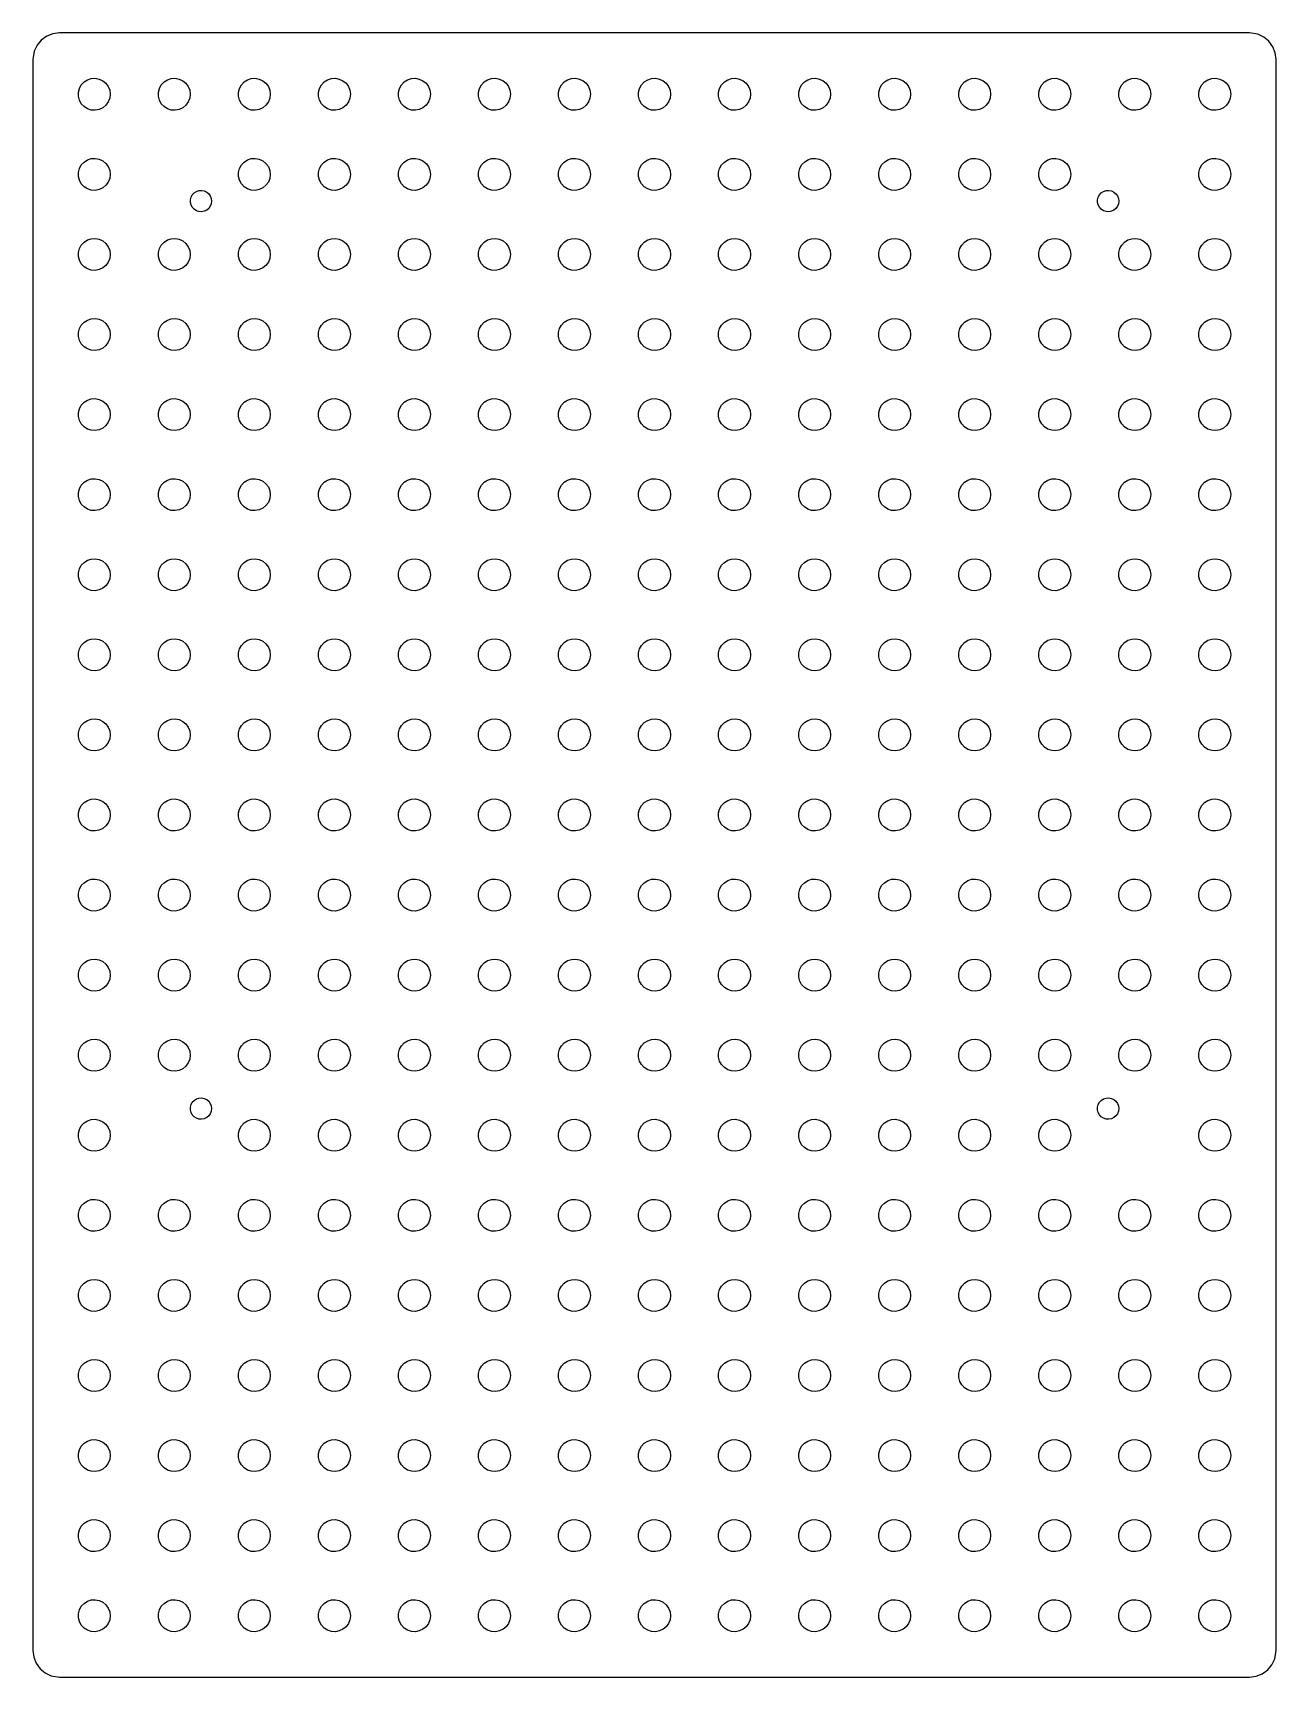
# Model space of a CAD drawing. Header units: metres. Extents: x -116 to 116, y -154 to 154.
import ezdxf

# ---------------------------------------------------------------- set-up
doc = ezdxf.new("R2010")
doc.units = ezdxf.units.M

msp = doc.modelspace()

# ---------------------------------------------------------------- linework, layer by layer
for p, q in [((-111.5, 154), (-112.743, 153.843)), ((111.5, 154), (-111.5, 154)), ((113.045, 153.755), (111.5, 154)), ((-115.722, 151.679), (-116.255, 150.545)), ((-114.923, 152.645), (-115.722, 151.679)), ((-113.909, 153.382), (-114.923, 152.645)), ((-112.743, 153.843), (-113.909, 153.382)), ((114.179, 153.222), (113.045, 153.755)), ((115.145, 152.423), (114.179, 153.222)), ((115.882, 151.409), (115.145, 152.423)), ((116.343, 150.243), (115.882, 151.409)), ((-116.255, 150.545), (-116.5, 149)), ((-116.5, 149), (-116.5, -149)), ((116.5, 149), (116.343, 150.243)), ((116.5, -149), (116.5, 149)), ((-107.427, 144.263), (-106.912, 144.812)), ((-106.912, 144.812), (-106.277, 145.214)), ((-106.277, 145.214), (-105.562, 145.447)), ((-105.562, 145.447), (-104.812, 145.494)), ((-104.812, 145.494), (-104.073, 145.353)), ((-104.073, 145.353), (-103.393, 145.033)), ((-103.393, 145.033), (-102.813, 144.554)), ((-92.427, 144.263), (-91.9123, 144.812)), ((-91.9123, 144.812), (-91.2773, 145.214)), ((-91.2773, 145.214), (-90.5621, 145.447)), ((-90.5621, 145.447), (-89.8116, 145.494)), ((-89.8116, 145.494), (-89.073, 145.353)), ((-89.073, 145.353), (-88.3925, 145.033)), ((-88.3925, 145.033), (-87.8131, 144.554)), ((-77.427, 144.263), (-76.9123, 144.812)), ((-76.9123, 144.812), (-76.2773, 145.214)), ((-76.2773, 145.214), (-75.5621, 145.447)), ((-75.5621, 145.447), (-74.8116, 145.494)), ((-74.8116, 145.494), (-74.073, 145.353)), ((-74.073, 145.353), (-73.3925, 145.033)), ((-73.3925, 145.033), (-72.8131, 144.554)), ((-62.427, 144.263), (-61.9123, 144.812)), ((-61.9123, 144.812), (-61.2773, 145.214)), ((-61.2773, 145.214), (-60.5621, 145.447)), ((-60.5621, 145.447), (-59.8116, 145.494)), ((-59.8116, 145.494), (-59.0729, 145.353)), ((-59.0729, 145.353), (-58.3925, 145.033)), ((-58.3925, 145.033), (-57.8131, 144.554)), ((-47.427, 144.263), (-46.9123, 144.812)), ((-46.9123, 144.812), (-46.2773, 145.214)), ((-46.2773, 145.214), (-45.5621, 145.447)), ((-45.5621, 145.447), (-44.8116, 145.494)), ((-44.8116, 145.494), (-44.0729, 145.353)), ((-44.0729, 145.353), (-43.3925, 145.033)), ((-43.3925, 145.033), (-42.8131, 144.554)), ((-32.427, 144.263), (-31.9123, 144.812)), ((-31.9123, 144.812), (-31.2773, 145.214)), ((-31.2773, 145.214), (-30.5621, 145.447)), ((-30.5621, 145.447), (-29.8116, 145.494)), ((-29.8116, 145.494), (-29.0729, 145.353)), ((-29.0729, 145.353), (-28.3925, 145.033)), ((-28.3925, 145.033), (-27.8131, 144.554)), ((-17.427, 144.263), (-16.9123, 144.812)), ((-16.9123, 144.812), (-16.2773, 145.214)), ((-16.2773, 145.214), (-15.5621, 145.447)), ((-15.5621, 145.447), (-14.8116, 145.494)), ((-14.8116, 145.494), (-14.0729, 145.353)), ((-14.0729, 145.353), (-13.3925, 145.033)), ((-13.3925, 145.033), (-12.8131, 144.554)), ((-2.42705, 144.263), (-1.91226, 144.812)), ((-1.91226, 144.812), (-1.27733, 145.214)), ((-1.27733, 145.214), (-0.56213, 145.447)), ((-0.56213, 145.447), (0.18837, 145.494)), ((0.18837, 145.494), (0.92705, 145.353)), ((0.92705, 145.353), (1.60747, 145.033)), ((1.60747, 145.033), (2.1869, 144.554)), ((12.5729, 144.263), (13.0877, 144.812)), ((13.0877, 144.812), (13.7227, 145.214)), ((13.7227, 145.214), (14.4379, 145.447)), ((14.4379, 145.447), (15.1884, 145.494)), ((15.1884, 145.494), (15.927, 145.353)), ((15.927, 145.353), (16.6075, 145.033)), ((16.6075, 145.033), (17.1869, 144.554)), ((27.5729, 144.263), (28.0877, 144.812)), ((28.0877, 144.812), (28.7227, 145.214)), ((28.7227, 145.214), (29.4379, 145.447)), ((29.4379, 145.447), (30.1884, 145.494)), ((30.1884, 145.494), (30.927, 145.353)), ((30.927, 145.353), (31.6075, 145.033)), ((31.6075, 145.033), (32.1869, 144.554)), ((42.5729, 144.263), (43.0877, 144.812)), ((43.0877, 144.812), (43.7227, 145.214)), ((43.7227, 145.214), (44.4379, 145.447)), ((44.4379, 145.447), (45.1884, 145.494)), ((45.1884, 145.494), (45.927, 145.353)), ((45.927, 145.353), (46.6075, 145.033)), ((46.6075, 145.033), (47.1869, 144.554)), ((57.5729, 144.263), (58.0877, 144.812)), ((58.0877, 144.812), (58.7227, 145.214)), ((58.7227, 145.214), (59.4379, 145.447)), ((59.4379, 145.447), (60.1884, 145.494)), ((60.1884, 145.494), (60.927, 145.353)), ((60.927, 145.353), (61.6075, 145.033)), ((61.6075, 145.033), (62.1869, 144.554)), ((72.573, 144.263), (73.0877, 144.812)), ((73.0877, 144.812), (73.7227, 145.214)), ((73.7227, 145.214), (74.4379, 145.447)), ((74.4379, 145.447), (75.1884, 145.494)), ((75.1884, 145.494), (75.927, 145.353)), ((75.927, 145.353), (76.6075, 145.033)), ((76.6075, 145.033), (77.1869, 144.554)), ((87.573, 144.263), (88.0877, 144.812)), ((88.0877, 144.812), (88.7227, 145.214)), ((88.7227, 145.214), (89.4379, 145.447)), ((89.4379, 145.447), (90.1884, 145.494)), ((90.1884, 145.494), (90.927, 145.353)), ((90.927, 145.353), (91.6075, 145.033)), ((91.6075, 145.033), (92.1869, 144.554)), ((102.573, 144.263), (103.088, 144.812)), ((103.088, 144.812), (103.723, 145.214)), ((103.723, 145.214), (104.438, 145.447)), ((104.438, 145.447), (105.188, 145.494)), ((105.188, 145.494), (105.927, 145.353)), ((105.927, 145.353), (106.607, 145.033)), ((106.607, 145.033), (107.187, 144.554)), ((-107.976, 142.876), (-107.789, 143.604)), ((-107.976, 142.124), (-107.976, 142.876)), ((-107.789, 141.396), (-107.976, 142.124)), ((-107.789, 143.604), (-107.427, 144.263)), ((-102.813, 144.554), (-102.371, 143.945)), ((-102.371, 143.945), (-102.094, 143.246)), ((-102.094, 141.754), (-102.371, 141.055)), ((-102.094, 143.246), (-102, 142.5)), ((-102, 142.5), (-102.094, 141.754)), ((-92.9763, 142.876), (-92.7893, 143.604)), ((-92.9763, 142.124), (-92.9763, 142.876)), ((-92.7893, 141.396), (-92.9763, 142.124)), ((-92.7893, 143.604), (-92.427, 144.263)), ((-87.8131, 144.554), (-87.3711, 143.945)), ((-87.3711, 143.945), (-87.0943, 143.246)), ((-87.0943, 141.754), (-87.3711, 141.055)), ((-87.0943, 143.246), (-87, 142.5)), ((-87, 142.5), (-87.0943, 141.754)), ((-77.9763, 142.876), (-77.7893, 143.604)), ((-77.9763, 142.124), (-77.9763, 142.876)), ((-77.7893, 141.396), (-77.9763, 142.124)), ((-77.7893, 143.604), (-77.427, 144.263)), ((-72.8131, 144.554), (-72.3711, 143.945)), ((-72.3711, 143.945), (-72.0943, 143.246)), ((-72.0943, 141.754), (-72.3711, 141.055)), ((-72.0943, 143.246), (-72, 142.5)), ((-72, 142.5), (-72.0943, 141.754)), ((-62.9763, 142.876), (-62.7893, 143.604)), ((-62.9763, 142.124), (-62.9763, 142.876)), ((-62.7893, 141.396), (-62.9763, 142.124)), ((-62.7893, 143.604), (-62.427, 144.263)), ((-57.8131, 144.554), (-57.3711, 143.945)), ((-57.3711, 143.945), (-57.0942, 143.246)), ((-57.0942, 141.754), (-57.3711, 141.055)), ((-57.0942, 143.246), (-57, 142.5)), ((-57, 142.5), (-57.0942, 141.754)), ((-47.9763, 142.876), (-47.7893, 143.604)), ((-47.9763, 142.124), (-47.9763, 142.876)), ((-47.7893, 141.396), (-47.9763, 142.124)), ((-47.7893, 143.604), (-47.427, 144.263)), ((-42.8131, 144.554), (-42.3711, 143.945)), ((-42.3711, 143.945), (-42.0942, 143.246)), ((-42.0942, 141.754), (-42.3711, 141.055)), ((-42.0942, 143.246), (-42, 142.5)), ((-42, 142.5), (-42.0942, 141.754)), ((-32.9763, 142.876), (-32.7893, 143.604)), ((-32.9763, 142.124), (-32.9763, 142.876)), ((-32.7893, 141.396), (-32.9763, 142.124)), ((-32.7893, 143.604), (-32.427, 144.263)), ((-27.8131, 144.554), (-27.3711, 143.945)), ((-27.3711, 143.945), (-27.0942, 143.246)), ((-27.0942, 141.754), (-27.3711, 141.055)), ((-27.0942, 143.246), (-27, 142.5)), ((-27, 142.5), (-27.0942, 141.754)), ((-17.9763, 142.876), (-17.7893, 143.604)), ((-17.9763, 142.124), (-17.9763, 142.876)), ((-17.7893, 141.396), (-17.9763, 142.124)), ((-17.7893, 143.604), (-17.427, 144.263)), ((-12.8131, 144.554), (-12.3711, 143.945)), ((-12.3711, 143.945), (-12.0942, 143.246)), ((-12.0942, 141.754), (-12.3711, 141.055)), ((-12.0942, 143.246), (-12, 142.5)), ((-12, 142.5), (-12.0942, 141.754)), ((-2.97633, 142.876), (-2.78932, 143.604)), ((-2.97633, 142.124), (-2.97633, 142.876)), ((-2.78932, 141.396), (-2.97633, 142.124)), ((-2.78932, 143.604), (-2.42705, 144.263)), ((2.1869, 144.554), (2.62891, 143.945)), ((2.62891, 143.945), (2.90575, 143.246)), ((2.90575, 141.754), (2.62891, 141.055)), ((2.90575, 143.246), (3, 142.5)), ((3, 142.5), (2.90575, 141.754)), ((12.0237, 142.876), (12.2107, 143.604)), ((12.0237, 142.124), (12.0237, 142.876)), ((12.2107, 141.396), (12.0237, 142.124)), ((12.2107, 143.604), (12.5729, 144.263)), ((17.1869, 144.554), (17.6289, 143.945)), ((17.6289, 143.945), (17.9057, 143.246)), ((17.9057, 141.754), (17.6289, 141.055)), ((17.9057, 143.246), (18, 142.5)), ((18, 142.5), (17.9057, 141.754)), ((27.0237, 142.876), (27.2107, 143.604)), ((27.0237, 142.124), (27.0237, 142.876)), ((27.2107, 141.396), (27.0237, 142.124)), ((27.2107, 143.604), (27.5729, 144.263)), ((32.1869, 144.554), (32.6289, 143.945)), ((32.6289, 143.945), (32.9057, 143.246)), ((32.9057, 141.754), (32.6289, 141.055)), ((32.9057, 143.246), (33, 142.5)), ((33, 142.5), (32.9057, 141.754)), ((42.0237, 142.876), (42.2107, 143.604)), ((42.0237, 142.124), (42.0237, 142.876)), ((42.2107, 141.396), (42.0237, 142.124)), ((42.2107, 143.604), (42.5729, 144.263)), ((47.1869, 144.554), (47.6289, 143.945)), ((47.6289, 143.945), (47.9057, 143.246)), ((47.9057, 141.754), (47.6289, 141.055)), ((47.9057, 143.246), (48, 142.5)), ((48, 142.5), (47.9057, 141.754)), ((57.0237, 142.876), (57.2107, 143.604)), ((57.0237, 142.124), (57.0237, 142.876)), ((57.2107, 141.396), (57.0237, 142.124)), ((57.2107, 143.604), (57.5729, 144.263)), ((62.1869, 144.554), (62.6289, 143.945)), ((62.6289, 143.945), (62.9057, 143.246)), ((62.9057, 141.754), (62.6289, 141.055)), ((62.9057, 143.246), (63, 142.5)), ((63, 142.5), (62.9057, 141.754)), ((72.0237, 142.876), (72.2107, 143.604)), ((72.0237, 142.124), (72.0237, 142.876)), ((72.2107, 141.396), (72.0237, 142.124)), ((72.2107, 143.604), (72.573, 144.263)), ((77.1869, 144.554), (77.6289, 143.945)), ((77.6289, 143.945), (77.9057, 143.246)), ((77.9057, 141.754), (77.6289, 141.055)), ((77.9057, 143.246), (78, 142.5)), ((78, 142.5), (77.9057, 141.754)), ((87.0237, 142.876), (87.2107, 143.604)), ((87.0237, 142.124), (87.0237, 142.876)), ((87.2107, 141.396), (87.0237, 142.124)), ((87.2107, 143.604), (87.573, 144.263)), ((92.1869, 144.554), (92.6289, 143.945)), ((92.6289, 143.945), (92.9057, 143.246)), ((92.9057, 141.754), (92.6289, 141.055)), ((92.9057, 143.246), (93, 142.5)), ((93, 142.5), (92.9057, 141.754)), ((102.024, 142.876), (102.211, 143.604)), ((102.024, 142.124), (102.024, 142.876)), ((102.211, 141.396), (102.024, 142.124)), ((102.211, 143.604), (102.573, 144.263)), ((107.187, 144.554), (107.629, 143.945)), ((107.629, 143.945), (107.906, 143.246)), ((107.906, 141.754), (107.629, 141.055)), ((107.906, 143.246), (108, 142.5)), ((108, 142.5), (107.906, 141.754)), ((-107.427, 140.737), (-107.789, 141.396)), ((-106.912, 140.188), (-107.427, 140.737)), ((-106.277, 139.786), (-106.912, 140.188)), ((-105.562, 139.553), (-106.277, 139.786)), ((-104.812, 139.506), (-105.562, 139.553)), ((-104.073, 139.647), (-104.812, 139.506)), ((-103.393, 139.967), (-104.073, 139.647)), ((-102.813, 140.446), (-103.393, 139.967)), ((-102.371, 141.055), (-102.813, 140.446)), ((-92.427, 140.737), (-92.7893, 141.396)), ((-91.9123, 140.188), (-92.427, 140.737)), ((-91.2773, 139.786), (-91.9123, 140.188)), ((-90.5621, 139.553), (-91.2773, 139.786)), ((-89.8116, 139.506), (-90.5621, 139.553)), ((-89.073, 139.647), (-89.8116, 139.506)), ((-88.3925, 139.967), (-89.073, 139.647)), ((-87.8131, 140.446), (-88.3925, 139.967)), ((-87.3711, 141.055), (-87.8131, 140.446)), ((-77.427, 140.737), (-77.7893, 141.396)), ((-76.9123, 140.188), (-77.427, 140.737)), ((-76.2773, 139.786), (-76.9123, 140.188)), ((-75.5621, 139.553), (-76.2773, 139.786)), ((-74.8116, 139.506), (-75.5621, 139.553)), ((-74.073, 139.647), (-74.8116, 139.506)), ((-73.3925, 139.967), (-74.073, 139.647)), ((-72.8131, 140.446), (-73.3925, 139.967)), ((-72.3711, 141.055), (-72.8131, 140.446)), ((-62.427, 140.737), (-62.7893, 141.396)), ((-61.9123, 140.188), (-62.427, 140.737)), ((-61.2773, 139.786), (-61.9123, 140.188)), ((-60.5621, 139.553), (-61.2773, 139.786)), ((-59.8116, 139.506), (-60.5621, 139.553)), ((-59.0729, 139.647), (-59.8116, 139.506)), ((-58.3925, 139.967), (-59.0729, 139.647)), ((-57.8131, 140.446), (-58.3925, 139.967)), ((-57.3711, 141.055), (-57.8131, 140.446)), ((-47.427, 140.737), (-47.7893, 141.396)), ((-46.9123, 140.188), (-47.427, 140.737)), ((-46.2773, 139.786), (-46.9123, 140.188)), ((-45.5621, 139.553), (-46.2773, 139.786)), ((-44.8116, 139.506), (-45.5621, 139.553)), ((-44.0729, 139.647), (-44.8116, 139.506)), ((-43.3925, 139.967), (-44.0729, 139.647)), ((-42.8131, 140.446), (-43.3925, 139.967)), ((-42.3711, 141.055), (-42.8131, 140.446)), ((-32.427, 140.737), (-32.7893, 141.396)), ((-31.9123, 140.188), (-32.427, 140.737)), ((-31.2773, 139.786), (-31.9123, 140.188)), ((-30.5621, 139.553), (-31.2773, 139.786)), ((-29.8116, 139.506), (-30.5621, 139.553)), ((-29.0729, 139.647), (-29.8116, 139.506)), ((-28.3925, 139.967), (-29.0729, 139.647)), ((-27.8131, 140.446), (-28.3925, 139.967)), ((-27.3711, 141.055), (-27.8131, 140.446)), ((-17.427, 140.737), (-17.7893, 141.396)), ((-16.9123, 140.188), (-17.427, 140.737)), ((-16.2773, 139.786), (-16.9123, 140.188)), ((-15.5621, 139.553), (-16.2773, 139.786)), ((-14.8116, 139.506), (-15.5621, 139.553)), ((-14.0729, 139.647), (-14.8116, 139.506)), ((-13.3925, 139.967), (-14.0729, 139.647)), ((-12.8131, 140.446), (-13.3925, 139.967)), ((-12.3711, 141.055), (-12.8131, 140.446)), ((-2.42705, 140.737), (-2.78932, 141.396)), ((-1.91226, 140.188), (-2.42705, 140.737)), ((-1.27733, 139.786), (-1.91226, 140.188)), ((-0.56213, 139.553), (-1.27733, 139.786)), ((0.18837, 139.506), (-0.56213, 139.553)), ((0.92705, 139.647), (0.18837, 139.506)), ((1.60747, 139.967), (0.92705, 139.647)), ((2.1869, 140.446), (1.60747, 139.967)), ((2.62891, 141.055), (2.1869, 140.446)), ((12.5729, 140.737), (12.2107, 141.396)), ((13.0877, 140.188), (12.5729, 140.737)), ((13.7227, 139.786), (13.0877, 140.188)), ((14.4379, 139.553), (13.7227, 139.786)), ((15.1884, 139.506), (14.4379, 139.553)), ((15.927, 139.647), (15.1884, 139.506)), ((16.6075, 139.967), (15.927, 139.647)), ((17.1869, 140.446), (16.6075, 139.967)), ((17.6289, 141.055), (17.1869, 140.446)), ((27.5729, 140.737), (27.2107, 141.396)), ((28.0877, 140.188), (27.5729, 140.737)), ((28.7227, 139.786), (28.0877, 140.188)), ((29.4379, 139.553), (28.7227, 139.786)), ((30.1884, 139.506), (29.4379, 139.553)), ((30.927, 139.647), (30.1884, 139.506)), ((31.6075, 139.967), (30.927, 139.647)), ((32.1869, 140.446), (31.6075, 139.967)), ((32.6289, 141.055), (32.1869, 140.446)), ((42.5729, 140.737), (42.2107, 141.396)), ((43.0877, 140.188), (42.5729, 140.737)), ((43.7227, 139.786), (43.0877, 140.188)), ((44.4379, 139.553), (43.7227, 139.786)), ((45.1884, 139.506), (44.4379, 139.553)), ((45.927, 139.647), (45.1884, 139.506)), ((46.6075, 139.967), (45.927, 139.647)), ((47.1869, 140.446), (46.6075, 139.967)), ((47.6289, 141.055), (47.1869, 140.446)), ((57.5729, 140.737), (57.2107, 141.396)), ((58.0877, 140.188), (57.5729, 140.737)), ((58.7227, 139.786), (58.0877, 140.188)), ((59.4379, 139.553), (58.7227, 139.786)), ((60.1884, 139.506), (59.4379, 139.553)), ((60.927, 139.647), (60.1884, 139.506)), ((61.6075, 139.967), (60.927, 139.647)), ((62.1869, 140.446), (61.6075, 139.967)), ((62.6289, 141.055), (62.1869, 140.446)), ((72.573, 140.737), (72.2107, 141.396)), ((73.0877, 140.188), (72.573, 140.737)), ((73.7227, 139.786), (73.0877, 140.188)), ((74.4379, 139.553), (73.7227, 139.786)), ((75.1884, 139.506), (74.4379, 139.553)), ((75.927, 139.647), (75.1884, 139.506)), ((76.6075, 139.967), (75.927, 139.647)), ((77.1869, 140.446), (76.6075, 139.967)), ((77.6289, 141.055), (77.1869, 140.446)), ((87.573, 140.737), (87.2107, 141.396)), ((88.0877, 140.188), (87.573, 140.737)), ((88.7227, 139.786), (88.0877, 140.188)), ((89.4379, 139.553), (88.7227, 139.786)), ((90.1884, 139.506), (89.4379, 139.553)), ((90.927, 139.647), (90.1884, 139.506)), ((91.6075, 139.967), (90.927, 139.647)), ((92.1869, 140.446), (91.6075, 139.967)), ((92.6289, 141.055), (92.1869, 140.446)), ((102.573, 140.737), (102.211, 141.396)), ((103.088, 140.188), (102.573, 140.737)), ((103.723, 139.786), (103.088, 140.188)), ((104.438, 139.553), (103.723, 139.786)), ((105.188, 139.506), (104.438, 139.553)), ((105.927, 139.647), (105.188, 139.506)), ((106.607, 139.967), (105.927, 139.647)), ((107.187, 140.446), (106.607, 139.967)), ((107.629, 141.055), (107.187, 140.446)), ((-107.427, 129.263), (-106.912, 129.812)), ((-106.912, 129.812), (-106.277, 130.214)), ((-106.277, 130.214), (-105.562, 130.447)), ((-105.562, 130.447), (-104.812, 130.494)), ((-104.812, 130.494), (-104.073, 130.353)), ((-104.073, 130.353), (-103.393, 130.033)), ((-103.393, 130.033), (-102.813, 129.554)), ((-102.813, 129.554), (-102.371, 128.945)), ((-77.427, 129.263), (-76.9123, 129.812)), ((-76.9123, 129.812), (-76.2773, 130.214)), ((-76.2773, 130.214), (-75.5621, 130.447)), ((-75.5621, 130.447), (-74.8116, 130.494)), ((-74.8116, 130.494), (-74.073, 130.353)), ((-74.073, 130.353), (-73.3925, 130.033)), ((-73.3925, 130.033), (-72.8131, 129.554)), ((-72.8131, 129.554), (-72.3711, 128.945)), ((-62.427, 129.263), (-61.9123, 129.812)), ((-61.9123, 129.812), (-61.2773, 130.214)), ((-61.2773, 130.214), (-60.5621, 130.447)), ((-60.5621, 130.447), (-59.8116, 130.494)), ((-59.8116, 130.494), (-59.0729, 130.353)), ((-59.0729, 130.353), (-58.3925, 130.033)), ((-58.3925, 130.033), (-57.8131, 129.554)), ((-57.8131, 129.554), (-57.3711, 128.945)), ((-47.427, 129.263), (-46.9123, 129.812)), ((-46.9123, 129.812), (-46.2773, 130.214)), ((-46.2773, 130.214), (-45.5621, 130.447)), ((-45.5621, 130.447), (-44.8116, 130.494)), ((-44.8116, 130.494), (-44.0729, 130.353)), ((-44.0729, 130.353), (-43.3925, 130.033)), ((-43.3925, 130.033), (-42.8131, 129.554)), ((-42.8131, 129.554), (-42.3711, 128.945)), ((-32.427, 129.263), (-31.9123, 129.812)), ((-31.9123, 129.812), (-31.2773, 130.214)), ((-31.2773, 130.214), (-30.5621, 130.447)), ((-30.5621, 130.447), (-29.8116, 130.494)), ((-29.8116, 130.494), (-29.0729, 130.353)), ((-29.0729, 130.353), (-28.3925, 130.033)), ((-28.3925, 130.033), (-27.8131, 129.554)), ((-27.8131, 129.554), (-27.3711, 128.945)), ((-17.427, 129.263), (-16.9123, 129.812)), ((-16.9123, 129.812), (-16.2773, 130.214)), ((-16.2773, 130.214), (-15.5621, 130.447)), ((-15.5621, 130.447), (-14.8116, 130.494)), ((-14.8116, 130.494), (-14.0729, 130.353)), ((-14.0729, 130.353), (-13.3925, 130.033)), ((-13.3925, 130.033), (-12.8131, 129.554)), ((-12.8131, 129.554), (-12.3711, 128.945)), ((-2.42705, 129.263), (-1.91226, 129.812)), ((-1.91226, 129.812), (-1.27733, 130.214)), ((-1.27733, 130.214), (-0.56213, 130.447)), ((-0.56213, 130.447), (0.18837, 130.494)), ((0.18837, 130.494), (0.92705, 130.353)), ((0.92705, 130.353), (1.60747, 130.033)), ((1.60747, 130.033), (2.1869, 129.554)), ((2.1869, 129.554), (2.62891, 128.945)), ((12.5729, 129.263), (13.0877, 129.812)), ((13.0877, 129.812), (13.7227, 130.214)), ((13.7227, 130.214), (14.4379, 130.447)), ((14.4379, 130.447), (15.1884, 130.494)), ((15.1884, 130.494), (15.927, 130.353)), ((15.927, 130.353), (16.6075, 130.033)), ((16.6075, 130.033), (17.1869, 129.554)), ((17.1869, 129.554), (17.6289, 128.945)), ((27.5729, 129.263), (28.0877, 129.812)), ((28.0877, 129.812), (28.7227, 130.214)), ((28.7227, 130.214), (29.4379, 130.447)), ((29.4379, 130.447), (30.1884, 130.494)), ((30.1884, 130.494), (30.927, 130.353)), ((30.927, 130.353), (31.6075, 130.033)), ((31.6075, 130.033), (32.1869, 129.554)), ((32.1869, 129.554), (32.6289, 128.945)), ((42.5729, 129.263), (43.0877, 129.812)), ((43.0877, 129.812), (43.7227, 130.214)), ((43.7227, 130.214), (44.4379, 130.447)), ((44.4379, 130.447), (45.1884, 130.494)), ((45.1884, 130.494), (45.927, 130.353)), ((45.927, 130.353), (46.6075, 130.033)), ((46.6075, 130.033), (47.1869, 129.554)), ((47.1869, 129.554), (47.6289, 128.945)), ((57.5729, 129.263), (58.0877, 129.812)), ((58.0877, 129.812), (58.7227, 130.214)), ((58.7227, 130.214), (59.4379, 130.447)), ((59.4379, 130.447), (60.1884, 130.494)), ((60.1884, 130.494), (60.927, 130.353)), ((60.927, 130.353), (61.6075, 130.033)), ((61.6075, 130.033), (62.1869, 129.554)), ((62.1869, 129.554), (62.6289, 128.945)), ((72.573, 129.263), (73.0877, 129.812)), ((73.0877, 129.812), (73.7227, 130.214)), ((73.7227, 130.214), (74.4379, 130.447)), ((74.4379, 130.447), (75.1884, 130.494)), ((75.1884, 130.494), (75.927, 130.353)), ((75.927, 130.353), (76.6075, 130.033)), ((76.6075, 130.033), (77.1869, 129.554)), ((77.1869, 129.554), (77.6289, 128.945)), ((102.573, 129.263), (103.088, 129.812)), ((103.088, 129.812), (103.723, 130.214)), ((103.723, 130.214), (104.438, 130.447)), ((104.438, 130.447), (105.188, 130.494)), ((105.188, 130.494), (105.927, 130.353)), ((105.927, 130.353), (106.607, 130.033)), ((106.607, 130.033), (107.187, 129.554)), ((107.187, 129.554), (107.629, 128.945)), ((-107.976, 127.876), (-107.789, 128.604)), ((-107.976, 127.124), (-107.976, 127.876)), ((-107.789, 126.396), (-107.976, 127.124)), ((-107.789, 128.604), (-107.427, 129.263)), ((-107.427, 125.737), (-107.789, 126.396)), ((-102.371, 128.945), (-102.094, 128.246)), ((-102.094, 126.754), (-102.371, 126.055)), ((-102.094, 128.246), (-102, 127.5)), ((-102, 127.5), (-102.094, 126.754)), ((-77.9763, 127.876), (-77.7893, 128.604)), ((-77.9763, 127.124), (-77.9763, 127.876)), ((-77.7893, 126.396), (-77.9763, 127.124)), ((-77.7893, 128.604), (-77.427, 129.263)), ((-77.427, 125.737), (-77.7893, 126.396)), ((-72.3711, 128.945), (-72.0943, 128.246)), ((-72.0943, 126.754), (-72.3711, 126.055)), ((-72.0943, 128.246), (-72, 127.5)), ((-72, 127.5), (-72.0943, 126.754)), ((-62.9763, 127.876), (-62.7893, 128.604)), ((-62.9763, 127.124), (-62.9763, 127.876)), ((-62.7893, 126.396), (-62.9763, 127.124)), ((-62.7893, 128.604), (-62.427, 129.263)), ((-62.427, 125.737), (-62.7893, 126.396)), ((-57.3711, 128.945), (-57.0942, 128.246)), ((-57.0942, 126.754), (-57.3711, 126.055)), ((-57.0942, 128.246), (-57, 127.5)), ((-57, 127.5), (-57.0942, 126.754)), ((-47.9763, 127.876), (-47.7893, 128.604)), ((-47.9763, 127.124), (-47.9763, 127.876)), ((-47.7893, 126.396), (-47.9763, 127.124)), ((-47.7893, 128.604), (-47.427, 129.263)), ((-47.427, 125.737), (-47.7893, 126.396)), ((-42.3711, 128.945), (-42.0942, 128.246)), ((-42.0942, 126.754), (-42.3711, 126.055)), ((-42.0942, 128.246), (-42, 127.5)), ((-42, 127.5), (-42.0942, 126.754)), ((-32.9763, 127.876), (-32.7893, 128.604)), ((-32.9763, 127.124), (-32.9763, 127.876)), ((-32.7893, 126.396), (-32.9763, 127.124)), ((-32.7893, 128.604), (-32.427, 129.263)), ((-32.427, 125.737), (-32.7893, 126.396)), ((-27.3711, 128.945), (-27.0942, 128.246)), ((-27.0942, 126.754), (-27.3711, 126.055)), ((-27.0942, 128.246), (-27, 127.5)), ((-27, 127.5), (-27.0942, 126.754)), ((-17.9763, 127.876), (-17.7893, 128.604)), ((-17.9763, 127.124), (-17.9763, 127.876)), ((-17.7893, 126.396), (-17.9763, 127.124)), ((-17.7893, 128.604), (-17.427, 129.263)), ((-17.427, 125.737), (-17.7893, 126.396)), ((-12.3711, 128.945), (-12.0942, 128.246)), ((-12.0942, 126.754), (-12.3711, 126.055)), ((-12.0942, 128.246), (-12, 127.5)), ((-12, 127.5), (-12.0942, 126.754)), ((-2.97633, 127.876), (-2.78932, 128.604)), ((-2.97633, 127.124), (-2.97633, 127.876)), ((-2.78932, 126.396), (-2.97633, 127.124)), ((-2.78932, 128.604), (-2.42705, 129.263)), ((-2.42705, 125.737), (-2.78932, 126.396)), ((2.62891, 128.945), (2.90575, 128.246)), ((2.90575, 126.754), (2.62891, 126.055)), ((2.90575, 128.246), (3, 127.5)), ((3, 127.5), (2.90575, 126.754)), ((12.0237, 127.876), (12.2107, 128.604)), ((12.0237, 127.124), (12.0237, 127.876)), ((12.2107, 126.396), (12.0237, 127.124)), ((12.2107, 128.604), (12.5729, 129.263)), ((12.5729, 125.737), (12.2107, 126.396)), ((17.6289, 128.945), (17.9057, 128.246)), ((17.9057, 126.754), (17.6289, 126.055)), ((17.9057, 128.246), (18, 127.5)), ((18, 127.5), (17.9057, 126.754)), ((27.0237, 127.876), (27.2107, 128.604)), ((27.0237, 127.124), (27.0237, 127.876)), ((27.2107, 126.396), (27.0237, 127.124)), ((27.2107, 128.604), (27.5729, 129.263)), ((27.5729, 125.737), (27.2107, 126.396)), ((32.6289, 128.945), (32.9057, 128.246)), ((32.9057, 126.754), (32.6289, 126.055)), ((32.9057, 128.246), (33, 127.5)), ((33, 127.5), (32.9057, 126.754)), ((42.0237, 127.876), (42.2107, 128.604)), ((42.0237, 127.124), (42.0237, 127.876)), ((42.2107, 126.396), (42.0237, 127.124)), ((42.2107, 128.604), (42.5729, 129.263)), ((42.5729, 125.737), (42.2107, 126.396)), ((47.6289, 128.945), (47.9057, 128.246)), ((47.9057, 126.754), (47.6289, 126.055)), ((47.9057, 128.246), (48, 127.5)), ((48, 127.5), (47.9057, 126.754)), ((57.0237, 127.876), (57.2107, 128.604)), ((57.0237, 127.124), (57.0237, 127.876)), ((57.2107, 126.396), (57.0237, 127.124)), ((57.2107, 128.604), (57.5729, 129.263)), ((57.5729, 125.737), (57.2107, 126.396)), ((62.6289, 128.945), (62.9057, 128.246)), ((62.9057, 126.754), (62.6289, 126.055)), ((62.9057, 128.246), (63, 127.5)), ((63, 127.5), (62.9057, 126.754)), ((72.0237, 127.876), (72.2107, 128.604)), ((72.0237, 127.124), (72.0237, 127.876)), ((72.2107, 126.396), (72.0237, 127.124)), ((72.2107, 128.604), (72.573, 129.263)), ((72.573, 125.737), (72.2107, 126.396)), ((77.6289, 128.945), (77.9057, 128.246)), ((77.9057, 126.754), (77.6289, 126.055)), ((77.9057, 128.246), (78, 127.5)), ((78, 127.5), (77.9057, 126.754)), ((102.024, 127.876), (102.211, 128.604)), ((102.024, 127.124), (102.024, 127.876)), ((102.211, 126.396), (102.024, 127.124)), ((102.211, 128.604), (102.573, 129.263)), ((102.573, 125.737), (102.211, 126.396)), ((107.629, 128.945), (107.906, 128.246)), ((107.906, 126.754), (107.629, 126.055)), ((107.906, 128.246), (108, 127.5)), ((108, 127.5), (107.906, 126.754)), ((-106.912, 125.188), (-107.427, 125.737)), ((-106.277, 124.786), (-106.912, 125.188)), ((-105.562, 124.553), (-106.277, 124.786)), ((-104.812, 124.506), (-105.562, 124.553)), ((-104.073, 124.647), (-104.812, 124.506)), ((-103.393, 124.967), (-104.073, 124.647)), ((-102.813, 125.446), (-103.393, 124.967)), ((-102.371, 126.055), (-102.813, 125.446)), ((-86.9842, 122.751), (-86.8595, 123.236)), ((-86.8595, 123.236), (-86.618, 123.676)), ((-86.618, 123.676), (-86.2748, 124.041)), ((-86.2748, 124.041), (-85.8515, 124.31)), ((-85.8515, 124.31), (-85.3748, 124.465)), ((-85.3748, 124.465), (-84.8744, 124.496)), ((-84.8744, 124.496), (-84.382, 124.402)), ((-84.382, 124.402), (-83.9283, 124.189)), ((-83.9283, 124.189), (-83.5421, 123.869)), ((-83.5421, 123.869), (-83.2474, 123.464)), ((-83.2474, 123.464), (-83.0628, 122.997)), ((-76.9123, 125.188), (-77.427, 125.737)), ((-76.2773, 124.786), (-76.9123, 125.188)), ((-75.5621, 124.553), (-76.2773, 124.786)), ((-74.8116, 124.506), (-75.5621, 124.553)), ((-74.073, 124.647), (-74.8116, 124.506)), ((-73.3925, 124.967), (-74.073, 124.647)), ((-72.8131, 125.446), (-73.3925, 124.967)), ((-72.3711, 126.055), (-72.8131, 125.446)), ((-61.9123, 125.188), (-62.427, 125.737)), ((-61.2773, 124.786), (-61.9123, 125.188)), ((-60.5621, 124.553), (-61.2773, 124.786)), ((-59.8116, 124.506), (-60.5621, 124.553)), ((-59.0729, 124.647), (-59.8116, 124.506)), ((-58.3925, 124.967), (-59.0729, 124.647)), ((-57.8131, 125.446), (-58.3925, 124.967)), ((-57.3711, 126.055), (-57.8131, 125.446)), ((-46.9123, 125.188), (-47.427, 125.737)), ((-46.2773, 124.786), (-46.9123, 125.188)), ((-45.5621, 124.553), (-46.2773, 124.786)), ((-44.8116, 124.506), (-45.5621, 124.553)), ((-44.0729, 124.647), (-44.8116, 124.506)), ((-43.3925, 124.967), (-44.0729, 124.647)), ((-42.8131, 125.446), (-43.3925, 124.967)), ((-42.3711, 126.055), (-42.8131, 125.446)), ((-31.9123, 125.188), (-32.427, 125.737)), ((-31.2773, 124.786), (-31.9123, 125.188)), ((-30.5621, 124.553), (-31.2773, 124.786)), ((-29.8116, 124.506), (-30.5621, 124.553)), ((-29.0729, 124.647), (-29.8116, 124.506)), ((-28.3925, 124.967), (-29.0729, 124.647)), ((-27.8131, 125.446), (-28.3925, 124.967)), ((-27.3711, 126.055), (-27.8131, 125.446)), ((-16.9123, 125.188), (-17.427, 125.737)), ((-16.2773, 124.786), (-16.9123, 125.188)), ((-15.5621, 124.553), (-16.2773, 124.786)), ((-14.8116, 124.506), (-15.5621, 124.553)), ((-14.0729, 124.647), (-14.8116, 124.506)), ((-13.3925, 124.967), (-14.0729, 124.647)), ((-12.8131, 125.446), (-13.3925, 124.967)), ((-12.3711, 126.055), (-12.8131, 125.446)), ((-1.91226, 125.188), (-2.42705, 125.737)), ((-1.27733, 124.786), (-1.91226, 125.188)), ((-0.56213, 124.553), (-1.27733, 124.786)), ((0.18837, 124.506), (-0.56213, 124.553)), ((0.92705, 124.647), (0.18837, 124.506)), ((1.60747, 124.967), (0.92705, 124.647)), ((2.1869, 125.446), (1.60747, 124.967)), ((2.62891, 126.055), (2.1869, 125.446)), ((13.0877, 125.188), (12.5729, 125.737)), ((13.7227, 124.786), (13.0877, 125.188)), ((14.4379, 124.553), (13.7227, 124.786)), ((15.1884, 124.506), (14.4379, 124.553)), ((15.927, 124.647), (15.1884, 124.506)), ((16.6075, 124.967), (15.927, 124.647)), ((17.1869, 125.446), (16.6075, 124.967)), ((17.6289, 126.055), (17.1869, 125.446)), ((28.0877, 125.188), (27.5729, 125.737)), ((28.7227, 124.786), (28.0877, 125.188)), ((29.4379, 124.553), (28.7227, 124.786)), ((30.1884, 124.506), (29.4379, 124.553)), ((30.927, 124.647), (30.1884, 124.506)), ((31.6075, 124.967), (30.927, 124.647)), ((32.1869, 125.446), (31.6075, 124.967)), ((32.6289, 126.055), (32.1869, 125.446)), ((43.0877, 125.188), (42.5729, 125.737)), ((43.7227, 124.786), (43.0877, 125.188)), ((44.4379, 124.553), (43.7227, 124.786)), ((45.1884, 124.506), (44.4379, 124.553)), ((45.927, 124.647), (45.1884, 124.506)), ((46.6075, 124.967), (45.927, 124.647)), ((47.1869, 125.446), (46.6075, 124.967)), ((47.6289, 126.055), (47.1869, 125.446)), ((58.0877, 125.188), (57.5729, 125.737)), ((58.7227, 124.786), (58.0877, 125.188)), ((59.4379, 124.553), (58.7227, 124.786)), ((60.1884, 124.506), (59.4379, 124.553)), ((60.927, 124.647), (60.1884, 124.506)), ((61.6075, 124.967), (60.927, 124.647)), ((62.1869, 125.446), (61.6075, 124.967)), ((62.6289, 126.055), (62.1869, 125.446)), ((73.0877, 125.188), (72.573, 125.737)), ((73.7227, 124.786), (73.0877, 125.188)), ((74.4379, 124.553), (73.7227, 124.786)), ((75.1884, 124.506), (74.4379, 124.553)), ((75.927, 124.647), (75.1884, 124.506)), ((76.6075, 124.967), (75.927, 124.647)), ((77.1869, 125.446), (76.6075, 124.967)), ((77.6289, 126.055), (77.1869, 125.446)), ((83.0158, 122.751), (83.1404, 123.236)), ((83.1404, 123.236), (83.382, 123.676)), ((83.382, 123.676), (83.7251, 124.041)), ((83.7251, 124.041), (84.1484, 124.31)), ((84.1484, 124.31), (84.6252, 124.465)), ((84.6252, 124.465), (85.1256, 124.496)), ((85.1256, 124.496), (85.618, 124.402)), ((85.618, 124.402), (86.0717, 124.189)), ((86.0717, 124.189), (86.4579, 123.869)), ((86.4579, 123.869), (86.7526, 123.464)), ((86.7526, 123.464), (86.9372, 122.997)), ((103.088, 125.188), (102.573, 125.737)), ((103.723, 124.786), (103.088, 125.188)), ((104.438, 124.553), (103.723, 124.786)), ((105.188, 124.506), (104.438, 124.553)), ((105.927, 124.647), (105.188, 124.506)), ((106.607, 124.967), (105.927, 124.647)), ((107.187, 125.446), (106.607, 124.967)), ((107.629, 126.055), (107.187, 125.446)), ((-86.9842, 122.249), (-86.9842, 122.751)), ((-86.8595, 121.764), (-86.9842, 122.249)), ((-86.618, 121.324), (-86.8595, 121.764)), ((-86.2748, 120.959), (-86.618, 121.324)), ((-85.8515, 120.69), (-86.2748, 120.959)), ((-85.3748, 120.535), (-85.8515, 120.69)), ((-84.8744, 120.504), (-85.3748, 120.535)), ((-84.382, 120.598), (-84.8744, 120.504)), ((-83.9283, 120.811), (-84.382, 120.598)), ((-83.5421, 121.131), (-83.9283, 120.811)), ((-83.2474, 121.536), (-83.5421, 121.131)), ((-83.0628, 122.003), (-83.2474, 121.536)), ((-83.0628, 122.997), (-83, 122.5)), ((-83, 122.5), (-83.0628, 122.003)), ((83.0158, 122.249), (83.0158, 122.751)), ((83.1404, 121.764), (83.0158, 122.249)), ((83.382, 121.324), (83.1404, 121.764)), ((83.7251, 120.959), (83.382, 121.324)), ((84.1484, 120.69), (83.7251, 120.959)), ((84.6252, 120.535), (84.1484, 120.69)), ((85.1256, 120.504), (84.6252, 120.535)), ((85.618, 120.598), (85.1256, 120.504)), ((86.0717, 120.811), (85.618, 120.598)), ((86.4579, 121.131), (86.0717, 120.811)), ((86.7526, 121.536), (86.4579, 121.131)), ((86.9372, 122.003), (86.7526, 121.536)), ((86.9372, 122.997), (87, 122.5)), ((87, 122.5), (86.9372, 122.003)), ((-107.789, 113.604), (-107.427, 114.263)), ((-107.427, 114.263), (-106.912, 114.812)), ((-106.912, 114.812), (-106.277, 115.214)), ((-106.277, 115.214), (-105.562, 115.447)), ((-105.562, 115.447), (-104.812, 115.494)), ((-104.812, 115.494), (-104.073, 115.353)), ((-104.073, 115.353), (-103.393, 115.033)), ((-103.393, 115.033), (-102.813, 114.554)), ((-102.813, 114.554), (-102.371, 113.945)), ((-92.7893, 113.604), (-92.427, 114.263)), ((-92.427, 114.263), (-91.9123, 114.812)), ((-91.9123, 114.812), (-91.2773, 115.214)), ((-91.2773, 115.214), (-90.5621, 115.447)), ((-90.5621, 115.447), (-89.8116, 115.494)), ((-89.8116, 115.494), (-89.073, 115.353)), ((-89.073, 115.353), (-88.3925, 115.033)), ((-88.3925, 115.033), (-87.8131, 114.554)), ((-87.8131, 114.554), (-87.3711, 113.945)), ((-77.7893, 113.604), (-77.427, 114.263)), ((-77.427, 114.263), (-76.9123, 114.812)), ((-76.9123, 114.812), (-76.2773, 115.214)), ((-76.2773, 115.214), (-75.5621, 115.447)), ((-75.5621, 115.447), (-74.8116, 115.494)), ((-74.8116, 115.494), (-74.073, 115.353)), ((-74.073, 115.353), (-73.3925, 115.033)), ((-73.3925, 115.033), (-72.8131, 114.554)), ((-72.8131, 114.554), (-72.3711, 113.945)), ((-62.7893, 113.604), (-62.427, 114.263)), ((-62.427, 114.263), (-61.9123, 114.812)), ((-61.9123, 114.812), (-61.2773, 115.214)), ((-61.2773, 115.214), (-60.5621, 115.447)), ((-60.5621, 115.447), (-59.8116, 115.494)), ((-59.8116, 115.494), (-59.0729, 115.353)), ((-59.0729, 115.353), (-58.3925, 115.033)), ((-58.3925, 115.033), (-57.8131, 114.554)), ((-57.8131, 114.554), (-57.3711, 113.945)), ((-47.7893, 113.604), (-47.427, 114.263)), ((-47.427, 114.263), (-46.9123, 114.812)), ((-46.9123, 114.812), (-46.2773, 115.214)), ((-46.2773, 115.214), (-45.5621, 115.447)), ((-45.5621, 115.447), (-44.8116, 115.494)), ((-44.8116, 115.494), (-44.0729, 115.353)), ((-44.0729, 115.353), (-43.3925, 115.033)), ((-43.3925, 115.033), (-42.8131, 114.554)), ((-42.8131, 114.554), (-42.3711, 113.945)), ((-32.7893, 113.604), (-32.427, 114.263)), ((-32.427, 114.263), (-31.9123, 114.812)), ((-31.9123, 114.812), (-31.2773, 115.214)), ((-31.2773, 115.214), (-30.5621, 115.447)), ((-30.5621, 115.447), (-29.8116, 115.494)), ((-29.8116, 115.494), (-29.0729, 115.353)), ((-29.0729, 115.353), (-28.3925, 115.033)), ((-28.3925, 115.033), (-27.8131, 114.554)), ((-27.8131, 114.554), (-27.3711, 113.945)), ((-17.7893, 113.604), (-17.427, 114.263)), ((-17.427, 114.263), (-16.9123, 114.812)), ((-16.9123, 114.812), (-16.2773, 115.214)), ((-16.2773, 115.214), (-15.5621, 115.447)), ((-15.5621, 115.447), (-14.8116, 115.494)), ((-14.8116, 115.494), (-14.0729, 115.353)), ((-14.0729, 115.353), (-13.3925, 115.033)), ((-13.3925, 115.033), (-12.8131, 114.554)), ((-12.8131, 114.554), (-12.3711, 113.945)), ((-2.78932, 113.604), (-2.42705, 114.263)), ((-2.42705, 114.263), (-1.91226, 114.812)), ((-1.91226, 114.812), (-1.27733, 115.214)), ((-1.27733, 115.214), (-0.56213, 115.447)), ((-0.56213, 115.447), (0.18837, 115.494)), ((0.18837, 115.494), (0.92705, 115.353)), ((0.92705, 115.353), (1.60747, 115.033)), ((1.60747, 115.033), (2.1869, 114.554)), ((2.1869, 114.554), (2.62891, 113.945)), ((12.2107, 113.604), (12.5729, 114.263)), ((12.5729, 114.263), (13.0877, 114.812)), ((13.0877, 114.812), (13.7227, 115.214)), ((13.7227, 115.214), (14.4379, 115.447)), ((14.4379, 115.447), (15.1884, 115.494)), ((15.1884, 115.494), (15.927, 115.353)), ((15.927, 115.353), (16.6075, 115.033)), ((16.6075, 115.033), (17.1869, 114.554)), ((17.1869, 114.554), (17.6289, 113.945)), ((27.2107, 113.604), (27.5729, 114.263)), ((27.5729, 114.263), (28.0877, 114.812)), ((28.0877, 114.812), (28.7227, 115.214)), ((28.7227, 115.214), (29.4379, 115.447)), ((29.4379, 115.447), (30.1884, 115.494)), ((30.1884, 115.494), (30.927, 115.353)), ((30.927, 115.353), (31.6075, 115.033)), ((31.6075, 115.033), (32.1869, 114.554)), ((32.1869, 114.554), (32.6289, 113.945)), ((42.2107, 113.604), (42.5729, 114.263)), ((42.5729, 114.263), (43.0877, 114.812)), ((43.0877, 114.812), (43.7227, 115.214)), ((43.7227, 115.214), (44.4379, 115.447)), ((44.4379, 115.447), (45.1884, 115.494)), ((45.1884, 115.494), (45.927, 115.353)), ((45.927, 115.353), (46.6075, 115.033)), ((46.6075, 115.033), (47.1869, 114.554)), ((47.1869, 114.554), (47.6289, 113.945)), ((57.2107, 113.604), (57.5729, 114.263)), ((57.5729, 114.263), (58.0877, 114.812)), ((58.0877, 114.812), (58.7227, 115.214)), ((58.7227, 115.214), (59.4379, 115.447)), ((59.4379, 115.447), (60.1884, 115.494)), ((60.1884, 115.494), (60.927, 115.353)), ((60.927, 115.353), (61.6075, 115.033)), ((61.6075, 115.033), (62.1869, 114.554)), ((62.1869, 114.554), (62.6289, 113.945)), ((72.2107, 113.604), (72.573, 114.263)), ((72.573, 114.263), (73.0877, 114.812)), ((73.0877, 114.812), (73.7227, 115.214)), ((73.7227, 115.214), (74.4379, 115.447)), ((74.4379, 115.447), (75.1884, 115.494)), ((75.1884, 115.494), (75.927, 115.353)), ((75.927, 115.353), (76.6075, 115.033)), ((76.6075, 115.033), (77.1869, 114.554)), ((77.1869, 114.554), (77.6289, 113.945)), ((87.2107, 113.604), (87.573, 114.263)), ((87.573, 114.263), (88.0877, 114.812)), ((88.0877, 114.812), (88.7227, 115.214)), ((88.7227, 115.214), (89.4379, 115.447)), ((89.4379, 115.447), (90.1884, 115.494)), ((90.1884, 115.494), (90.927, 115.353)), ((90.927, 115.353), (91.6075, 115.033)), ((91.6075, 115.033), (92.1869, 114.554)), ((92.1869, 114.554), (92.6289, 113.945)), ((102.211, 113.604), (102.573, 114.263)), ((102.573, 114.263), (103.088, 114.812)), ((103.088, 114.812), (103.723, 115.214)), ((103.723, 115.214), (104.438, 115.447)), ((104.438, 115.447), (105.188, 115.494)), ((105.188, 115.494), (105.927, 115.353)), ((105.927, 115.353), (106.607, 115.033)), ((106.607, 115.033), (107.187, 114.554)), ((107.187, 114.554), (107.629, 113.945)), ((-107.976, 112.876), (-107.789, 113.604)), ((-107.976, 112.124), (-107.976, 112.876)), ((-107.789, 111.396), (-107.976, 112.124)), ((-107.427, 110.737), (-107.789, 111.396)), ((-102.371, 111.055), (-102.813, 110.446)), ((-102.371, 113.945), (-102.094, 113.246)), ((-102.094, 111.754), (-102.371, 111.055)), ((-102.094, 113.246), (-102, 112.5)), ((-102, 112.5), (-102.094, 111.754)), ((-92.9763, 112.876), (-92.7893, 113.604)), ((-92.9763, 112.124), (-92.9763, 112.876)), ((-92.7893, 111.396), (-92.9763, 112.124)), ((-92.427, 110.737), (-92.7893, 111.396)), ((-87.3711, 111.055), (-87.8131, 110.446)), ((-87.3711, 113.945), (-87.0943, 113.246)), ((-87.0943, 111.754), (-87.3711, 111.055)), ((-87.0943, 113.246), (-87, 112.5)), ((-87, 112.5), (-87.0943, 111.754)), ((-77.9763, 112.876), (-77.7893, 113.604)), ((-77.9763, 112.124), (-77.9763, 112.876)), ((-77.7893, 111.396), (-77.9763, 112.124)), ((-77.427, 110.737), (-77.7893, 111.396)), ((-72.3711, 111.055), (-72.8131, 110.446)), ((-72.3711, 113.945), (-72.0943, 113.246)), ((-72.0943, 111.754), (-72.3711, 111.055)), ((-72.0943, 113.246), (-72, 112.5)), ((-72, 112.5), (-72.0943, 111.754)), ((-62.9763, 112.876), (-62.7893, 113.604)), ((-62.9763, 112.124), (-62.9763, 112.876)), ((-62.7893, 111.396), (-62.9763, 112.124)), ((-62.427, 110.737), (-62.7893, 111.396)), ((-57.3711, 111.055), (-57.8131, 110.446)), ((-57.3711, 113.945), (-57.0942, 113.246)), ((-57.0942, 111.754), (-57.3711, 111.055)), ((-57.0942, 113.246), (-57, 112.5)), ((-57, 112.5), (-57.0942, 111.754)), ((-47.9763, 112.876), (-47.7893, 113.604)), ((-47.9763, 112.124), (-47.9763, 112.876)), ((-47.7893, 111.396), (-47.9763, 112.124)), ((-47.427, 110.737), (-47.7893, 111.396)), ((-42.3711, 111.055), (-42.8131, 110.446)), ((-42.3711, 113.945), (-42.0942, 113.246)), ((-42.0942, 111.754), (-42.3711, 111.055)), ((-42.0942, 113.246), (-42, 112.5)), ((-42, 112.5), (-42.0942, 111.754)), ((-32.9763, 112.876), (-32.7893, 113.604)), ((-32.9763, 112.124), (-32.9763, 112.876)), ((-32.7893, 111.396), (-32.9763, 112.124)), ((-32.427, 110.737), (-32.7893, 111.396)), ((-27.3711, 111.055), (-27.8131, 110.446)), ((-27.3711, 113.945), (-27.0942, 113.246)), ((-27.0942, 111.754), (-27.3711, 111.055)), ((-27.0942, 113.246), (-27, 112.5)), ((-27, 112.5), (-27.0942, 111.754)), ((-17.9763, 112.876), (-17.7893, 113.604)), ((-17.9763, 112.124), (-17.9763, 112.876)), ((-17.7893, 111.396), (-17.9763, 112.124)), ((-17.427, 110.737), (-17.7893, 111.396)), ((-12.3711, 111.055), (-12.8131, 110.446)), ((-12.3711, 113.945), (-12.0942, 113.246)), ((-12.0942, 111.754), (-12.3711, 111.055)), ((-12.0942, 113.246), (-12, 112.5)), ((-12, 112.5), (-12.0942, 111.754)), ((-2.97633, 112.876), (-2.78932, 113.604)), ((-2.97633, 112.124), (-2.97633, 112.876)), ((-2.78932, 111.396), (-2.97633, 112.124)), ((-2.42705, 110.737), (-2.78932, 111.396)), ((2.62891, 111.055), (2.1869, 110.446)), ((2.62891, 113.945), (2.90575, 113.246)), ((2.90575, 111.754), (2.62891, 111.055)), ((2.90575, 113.246), (3, 112.5)), ((3, 112.5), (2.90575, 111.754)), ((12.0237, 112.876), (12.2107, 113.604)), ((12.0237, 112.124), (12.0237, 112.876)), ((12.2107, 111.396), (12.0237, 112.124)), ((12.5729, 110.737), (12.2107, 111.396)), ((17.6289, 111.055), (17.1869, 110.446)), ((17.6289, 113.945), (17.9057, 113.246)), ((17.9057, 111.754), (17.6289, 111.055)), ((17.9057, 113.246), (18, 112.5)), ((18, 112.5), (17.9057, 111.754)), ((27.0237, 112.876), (27.2107, 113.604)), ((27.0237, 112.124), (27.0237, 112.876)), ((27.2107, 111.396), (27.0237, 112.124)), ((27.5729, 110.737), (27.2107, 111.396)), ((32.6289, 111.055), (32.1869, 110.446)), ((32.6289, 113.945), (32.9057, 113.246)), ((32.9057, 111.754), (32.6289, 111.055)), ((32.9057, 113.246), (33, 112.5)), ((33, 112.5), (32.9057, 111.754)), ((42.0237, 112.876), (42.2107, 113.604)), ((42.0237, 112.124), (42.0237, 112.876)), ((42.2107, 111.396), (42.0237, 112.124)), ((42.5729, 110.737), (42.2107, 111.396)), ((47.6289, 111.055), (47.1869, 110.446)), ((47.6289, 113.945), (47.9057, 113.246)), ((47.9057, 111.754), (47.6289, 111.055)), ((47.9057, 113.246), (48, 112.5)), ((48, 112.5), (47.9057, 111.754)), ((57.0237, 112.876), (57.2107, 113.604)), ((57.0237, 112.124), (57.0237, 112.876)), ((57.2107, 111.396), (57.0237, 112.124)), ((57.5729, 110.737), (57.2107, 111.396)), ((62.6289, 111.055), (62.1869, 110.446)), ((62.6289, 113.945), (62.9057, 113.246)), ((62.9057, 111.754), (62.6289, 111.055)), ((62.9057, 113.246), (63, 112.5)), ((63, 112.5), (62.9057, 111.754)), ((72.0237, 112.876), (72.2107, 113.604)), ((72.0237, 112.124), (72.0237, 112.876)), ((72.2107, 111.396), (72.0237, 112.124)), ((72.573, 110.737), (72.2107, 111.396)), ((77.6289, 111.055), (77.1869, 110.446)), ((77.6289, 113.945), (77.9057, 113.246)), ((77.9057, 111.754), (77.6289, 111.055)), ((77.9057, 113.246), (78, 112.5)), ((78, 112.5), (77.9057, 111.754)), ((87.0237, 112.876), (87.2107, 113.604)), ((87.0237, 112.124), (87.0237, 112.876)), ((87.2107, 111.396), (87.0237, 112.124)), ((87.573, 110.737), (87.2107, 111.396)), ((92.6289, 111.055), (92.1869, 110.446)), ((92.6289, 113.945), (92.9057, 113.246)), ((92.9057, 111.754), (92.6289, 111.055)), ((92.9057, 113.246), (93, 112.5)), ((93, 112.5), (92.9057, 111.754)), ((102.024, 112.876), (102.211, 113.604)), ((102.024, 112.124), (102.024, 112.876)), ((102.211, 111.396), (102.024, 112.124)), ((102.573, 110.737), (102.211, 111.396)), ((107.629, 111.055), (107.187, 110.446)), ((107.629, 113.945), (107.906, 113.246)), ((107.906, 111.754), (107.629, 111.055)), ((107.906, 113.246), (108, 112.5)), ((108, 112.5), (107.906, 111.754)), ((-106.912, 110.188), (-107.427, 110.737)), ((-106.277, 109.786), (-106.912, 110.188)), ((-105.562, 109.553), (-106.277, 109.786)), ((-104.812, 109.506), (-105.562, 109.553)), ((-104.073, 109.647), (-104.812, 109.506)), ((-103.393, 109.967), (-104.073, 109.647)), ((-102.813, 110.446), (-103.393, 109.967)), ((-91.9123, 110.188), (-92.427, 110.737)), ((-91.2773, 109.786), (-91.9123, 110.188)), ((-90.5621, 109.553), (-91.2773, 109.786)), ((-89.8116, 109.506), (-90.5621, 109.553)), ((-89.073, 109.647), (-89.8116, 109.506)), ((-88.3925, 109.967), (-89.073, 109.647)), ((-87.8131, 110.446), (-88.3925, 109.967)), ((-76.9123, 110.188), (-77.427, 110.737)), ((-76.2773, 109.786), (-76.9123, 110.188)), ((-75.5621, 109.553), (-76.2773, 109.786)), ((-74.8116, 109.506), (-75.5621, 109.553)), ((-74.073, 109.647), (-74.8116, 109.506)), ((-73.3925, 109.967), (-74.073, 109.647)), ((-72.8131, 110.446), (-73.3925, 109.967)), ((-61.9123, 110.188), (-62.427, 110.737)), ((-61.2773, 109.786), (-61.9123, 110.188)), ((-60.5621, 109.553), (-61.2773, 109.786)), ((-59.8116, 109.506), (-60.5621, 109.553)), ((-59.0729, 109.647), (-59.8116, 109.506)), ((-58.3925, 109.967), (-59.0729, 109.647)), ((-57.8131, 110.446), (-58.3925, 109.967)), ((-46.9123, 110.188), (-47.427, 110.737)), ((-46.2773, 109.786), (-46.9123, 110.188)), ((-45.5621, 109.553), (-46.2773, 109.786)), ((-44.8116, 109.506), (-45.5621, 109.553)), ((-44.0729, 109.647), (-44.8116, 109.506)), ((-43.3925, 109.967), (-44.0729, 109.647)), ((-42.8131, 110.446), (-43.3925, 109.967)), ((-31.9123, 110.188), (-32.427, 110.737)), ((-31.2773, 109.786), (-31.9123, 110.188)), ((-30.5621, 109.553), (-31.2773, 109.786)), ((-29.8116, 109.506), (-30.5621, 109.553)), ((-29.0729, 109.647), (-29.8116, 109.506)), ((-28.3925, 109.967), (-29.0729, 109.647)), ((-27.8131, 110.446), (-28.3925, 109.967)), ((-16.9123, 110.188), (-17.427, 110.737)), ((-16.2773, 109.786), (-16.9123, 110.188)), ((-15.5621, 109.553), (-16.2773, 109.786)), ((-14.8116, 109.506), (-15.5621, 109.553)), ((-14.0729, 109.647), (-14.8116, 109.506)), ((-13.3925, 109.967), (-14.0729, 109.647)), ((-12.8131, 110.446), (-13.3925, 109.967)), ((-1.91226, 110.188), (-2.42705, 110.737)), ((-1.27733, 109.786), (-1.91226, 110.188)), ((-0.56213, 109.553), (-1.27733, 109.786)), ((0.18837, 109.506), (-0.56213, 109.553)), ((0.92705, 109.647), (0.18837, 109.506)), ((1.60747, 109.967), (0.92705, 109.647)), ((2.1869, 110.446), (1.60747, 109.967)), ((13.0877, 110.188), (12.5729, 110.737)), ((13.7227, 109.786), (13.0877, 110.188)), ((14.4379, 109.553), (13.7227, 109.786)), ((15.1884, 109.506), (14.4379, 109.553)), ((15.927, 109.647), (15.1884, 109.506)), ((16.6075, 109.967), (15.927, 109.647)), ((17.1869, 110.446), (16.6075, 109.967)), ((28.0877, 110.188), (27.5729, 110.737)), ((28.7227, 109.786), (28.0877, 110.188)), ((29.4379, 109.553), (28.7227, 109.786)), ((30.1884, 109.506), (29.4379, 109.553)), ((30.927, 109.647), (30.1884, 109.506)), ((31.6075, 109.967), (30.927, 109.647)), ((32.1869, 110.446), (31.6075, 109.967)), ((43.0877, 110.188), (42.5729, 110.737)), ((43.7227, 109.786), (43.0877, 110.188)), ((44.4379, 109.553), (43.7227, 109.786)), ((45.1884, 109.506), (44.4379, 109.553)), ((45.927, 109.647), (45.1884, 109.506)), ((46.6075, 109.967), (45.927, 109.647)), ((47.1869, 110.446), (46.6075, 109.967)), ((58.0877, 110.188), (57.5729, 110.737)), ((58.7227, 109.786), (58.0877, 110.188)), ((59.4379, 109.553), (58.7227, 109.786)), ((60.1884, 109.506), (59.4379, 109.553)), ((60.927, 109.647), (60.1884, 109.506)), ((61.6075, 109.967), (60.927, 109.647)), ((62.1869, 110.446), (61.6075, 109.967)), ((73.0877, 110.188), (72.573, 110.737)), ((73.7227, 109.786), (73.0877, 110.188)), ((74.4379, 109.553), (73.7227, 109.786)), ((75.1884, 109.506), (74.4379, 109.553)), ((75.927, 109.647), (75.1884, 109.506)), ((76.6075, 109.967), (75.927, 109.647)), ((77.1869, 110.446), (76.6075, 109.967)), ((88.0877, 110.188), (87.573, 110.737)), ((88.7227, 109.786), (88.0877, 110.188)), ((89.4379, 109.553), (88.7227, 109.786)), ((90.1884, 109.506), (89.4379, 109.553)), ((90.927, 109.647), (90.1884, 109.506)), ((91.6075, 109.967), (90.927, 109.647)), ((92.1869, 110.446), (91.6075, 109.967)), ((103.088, 110.188), (102.573, 110.737)), ((103.723, 109.786), (103.088, 110.188)), ((104.438, 109.553), (103.723, 109.786)), ((105.188, 109.506), (104.438, 109.553)), ((105.927, 109.647), (105.188, 109.506)), ((106.607, 109.967), (105.927, 109.647)), ((107.187, 110.446), (106.607, 109.967)), ((-107.976, 97.876), (-107.789, 98.6044)), ((-107.789, 98.6044), (-107.427, 99.2634)), ((-107.427, 99.2634), (-106.912, 99.8115)), ((-106.912, 99.8115), (-106.277, 100.214)), ((-106.277, 100.214), (-105.562, 100.447)), ((-105.562, 100.447), (-104.812, 100.494)), ((-104.812, 100.494), (-104.073, 100.353)), ((-104.073, 100.353), (-103.393, 100.033)), ((-103.393, 100.033), (-102.813, 99.5536)), ((-102.813, 99.5536), (-102.371, 98.9453)), ((-102.371, 98.9453), (-102.094, 98.2461)), ((-92.9763, 97.876), (-92.7893, 98.6044)), ((-92.7893, 98.6044), (-92.427, 99.2634)), ((-92.427, 99.2634), (-91.9123, 99.8115)), ((-91.9123, 99.8115), (-91.2773, 100.214)), ((-91.2773, 100.214), (-90.5621, 100.447)), ((-90.5621, 100.447), (-89.8116, 100.494)), ((-89.8116, 100.494), (-89.073, 100.353)), ((-89.073, 100.353), (-88.3925, 100.033)), ((-88.3925, 100.033), (-87.8131, 99.5536)), ((-87.8131, 99.5536), (-87.3711, 98.9453)), ((-87.3711, 98.9453), (-87.0943, 98.2461)), ((-77.9763, 97.876), (-77.7893, 98.6044)), ((-77.7893, 98.6044), (-77.427, 99.2634)), ((-77.427, 99.2634), (-76.9123, 99.8115)), ((-76.9123, 99.8115), (-76.2773, 100.214)), ((-76.2773, 100.214), (-75.5621, 100.447)), ((-75.5621, 100.447), (-74.8116, 100.494)), ((-74.8116, 100.494), (-74.073, 100.353)), ((-74.073, 100.353), (-73.3925, 100.033)), ((-73.3925, 100.033), (-72.8131, 99.5536)), ((-72.8131, 99.5536), (-72.3711, 98.9453)), ((-72.3711, 98.9453), (-72.0943, 98.2461)), ((-62.9763, 97.876), (-62.7893, 98.6044)), ((-62.7893, 98.6044), (-62.427, 99.2634)), ((-62.427, 99.2634), (-61.9123, 99.8115)), ((-61.9123, 99.8115), (-61.2773, 100.214)), ((-61.2773, 100.214), (-60.5621, 100.447)), ((-60.5621, 100.447), (-59.8116, 100.494)), ((-59.8116, 100.494), (-59.0729, 100.353)), ((-59.0729, 100.353), (-58.3925, 100.033)), ((-58.3925, 100.033), (-57.8131, 99.5536)), ((-57.8131, 99.5536), (-57.3711, 98.9453)), ((-57.3711, 98.9453), (-57.0942, 98.2461)), ((-47.9763, 97.876), (-47.7893, 98.6044)), ((-47.7893, 98.6044), (-47.427, 99.2634)), ((-47.427, 99.2634), (-46.9123, 99.8115)), ((-46.9123, 99.8115), (-46.2773, 100.214)), ((-46.2773, 100.214), (-45.5621, 100.447)), ((-45.5621, 100.447), (-44.8116, 100.494)), ((-44.8116, 100.494), (-44.0729, 100.353)), ((-44.0729, 100.353), (-43.3925, 100.033)), ((-43.3925, 100.033), (-42.8131, 99.5536)), ((-42.8131, 99.5536), (-42.3711, 98.9453)), ((-42.3711, 98.9453), (-42.0942, 98.2461)), ((-32.9763, 97.876), (-32.7893, 98.6044)), ((-32.7893, 98.6044), (-32.427, 99.2634)), ((-32.427, 99.2634), (-31.9123, 99.8115)), ((-31.9123, 99.8115), (-31.2773, 100.214)), ((-31.2773, 100.214), (-30.5621, 100.447)), ((-30.5621, 100.447), (-29.8116, 100.494)), ((-29.8116, 100.494), (-29.0729, 100.353)), ((-29.0729, 100.353), (-28.3925, 100.033)), ((-28.3925, 100.033), (-27.8131, 99.5536)), ((-27.8131, 99.5536), (-27.3711, 98.9453)), ((-27.3711, 98.9453), (-27.0942, 98.2461)), ((-17.9763, 97.876), (-17.7893, 98.6044)), ((-17.7893, 98.6044), (-17.427, 99.2634)), ((-17.427, 99.2634), (-16.9123, 99.8115)), ((-16.9123, 99.8115), (-16.2773, 100.214)), ((-16.2773, 100.214), (-15.5621, 100.447)), ((-15.5621, 100.447), (-14.8116, 100.494)), ((-14.8116, 100.494), (-14.0729, 100.353)), ((-14.0729, 100.353), (-13.3925, 100.033)), ((-13.3925, 100.033), (-12.8131, 99.5536)), ((-12.8131, 99.5536), (-12.3711, 98.9453)), ((-12.3711, 98.9453), (-12.0942, 98.2461)), ((-2.97633, 97.876), (-2.78932, 98.6044)), ((-2.78932, 98.6044), (-2.42705, 99.2634)), ((-2.42705, 99.2634), (-1.91226, 99.8115)), ((-1.91226, 99.8115), (-1.27733, 100.214)), ((-1.27733, 100.214), (-0.56213, 100.447)), ((-0.56213, 100.447), (0.18837, 100.494)), ((0.18837, 100.494), (0.92705, 100.353)), ((0.92705, 100.353), (1.60747, 100.033)), ((1.60747, 100.033), (2.1869, 99.5536)), ((2.1869, 99.5536), (2.62891, 98.9453)), ((2.62891, 98.9453), (2.90575, 98.2461)), ((12.0237, 97.876), (12.2107, 98.6044)), ((12.2107, 98.6044), (12.5729, 99.2634)), ((12.5729, 99.2634), (13.0877, 99.8115)), ((13.0877, 99.8115), (13.7227, 100.214)), ((13.7227, 100.214), (14.4379, 100.447)), ((14.4379, 100.447), (15.1884, 100.494)), ((15.1884, 100.494), (15.927, 100.353)), ((15.927, 100.353), (16.6075, 100.033)), ((16.6075, 100.033), (17.1869, 99.5536)), ((17.1869, 99.5536), (17.6289, 98.9453)), ((17.6289, 98.9453), (17.9057, 98.2461)), ((27.0237, 97.876), (27.2107, 98.6044)), ((27.2107, 98.6044), (27.5729, 99.2634)), ((27.5729, 99.2634), (28.0877, 99.8115)), ((28.0877, 99.8115), (28.7227, 100.214)), ((28.7227, 100.214), (29.4379, 100.447)), ((29.4379, 100.447), (30.1884, 100.494)), ((30.1884, 100.494), (30.927, 100.353)), ((30.927, 100.353), (31.6075, 100.033)), ((31.6075, 100.033), (32.1869, 99.5536)), ((32.1869, 99.5536), (32.6289, 98.9453)), ((32.6289, 98.9453), (32.9057, 98.2461)), ((42.0237, 97.876), (42.2107, 98.6044)), ((42.2107, 98.6044), (42.5729, 99.2634)), ((42.5729, 99.2634), (43.0877, 99.8115)), ((43.0877, 99.8115), (43.7227, 100.214)), ((43.7227, 100.214), (44.4379, 100.447)), ((44.4379, 100.447), (45.1884, 100.494)), ((45.1884, 100.494), (45.927, 100.353)), ((45.927, 100.353), (46.6075, 100.033)), ((46.6075, 100.033), (47.1869, 99.5536)), ((47.1869, 99.5536), (47.6289, 98.9453)), ((47.6289, 98.9453), (47.9057, 98.2461)), ((57.0237, 97.876), (57.2107, 98.6044)), ((57.2107, 98.6044), (57.5729, 99.2634)), ((57.5729, 99.2634), (58.0877, 99.8115)), ((58.0877, 99.8115), (58.7227, 100.214)), ((58.7227, 100.214), (59.4379, 100.447)), ((59.4379, 100.447), (60.1884, 100.494)), ((60.1884, 100.494), (60.927, 100.353)), ((60.927, 100.353), (61.6075, 100.033)), ((61.6075, 100.033), (62.1869, 99.5536)), ((62.1869, 99.5536), (62.6289, 98.9453)), ((62.6289, 98.9453), (62.9057, 98.2461)), ((72.0237, 97.876), (72.2107, 98.6044)), ((72.2107, 98.6044), (72.573, 99.2634)), ((72.573, 99.2634), (73.0877, 99.8115)), ((73.0877, 99.8115), (73.7227, 100.214)), ((73.7227, 100.214), (74.4379, 100.447)), ((74.4379, 100.447), (75.1884, 100.494)), ((75.1884, 100.494), (75.927, 100.353)), ((75.927, 100.353), (76.6075, 100.033)), ((76.6075, 100.033), (77.1869, 99.5536)), ((77.1869, 99.5536), (77.6289, 98.9453)), ((77.6289, 98.9453), (77.9057, 98.2461)), ((87.0237, 97.876), (87.2107, 98.6044)), ((87.2107, 98.6044), (87.573, 99.2634)), ((87.573, 99.2634), (88.0877, 99.8115)), ((88.0877, 99.8115), (88.7227, 100.214)), ((88.7227, 100.214), (89.4379, 100.447)), ((89.4379, 100.447), (90.1884, 100.494)), ((90.1884, 100.494), (90.927, 100.353)), ((90.927, 100.353), (91.6075, 100.033)), ((91.6075, 100.033), (92.1869, 99.5536)), ((92.1869, 99.5536), (92.6289, 98.9453)), ((92.6289, 98.9453), (92.9057, 98.2461)), ((102.024, 97.876), (102.211, 98.6044)), ((102.211, 98.6044), (102.573, 99.2634)), ((102.573, 99.2634), (103.088, 99.8115)), ((103.088, 99.8115), (103.723, 100.214)), ((103.723, 100.214), (104.438, 100.447)), ((104.438, 100.447), (105.188, 100.494)), ((105.188, 100.494), (105.927, 100.353)), ((105.927, 100.353), (106.607, 100.033)), ((106.607, 100.033), (107.187, 99.5536)), ((107.187, 99.5536), (107.629, 98.9453)), ((107.629, 98.9453), (107.906, 98.2461)), ((-107.976, 97.124), (-107.976, 97.876)), ((-107.789, 96.3956), (-107.976, 97.124)), ((-107.427, 95.7366), (-107.789, 96.3956)), ((-106.912, 95.1885), (-107.427, 95.7366)), ((-102.371, 96.0547), (-102.813, 95.4464)), ((-102.094, 96.7539), (-102.371, 96.0547)), ((-102.094, 98.2461), (-102, 97.5)), ((-102, 97.5), (-102.094, 96.7539)), ((-92.9763, 97.124), (-92.9763, 97.876)), ((-92.7893, 96.3956), (-92.9763, 97.124)), ((-92.427, 95.7366), (-92.7893, 96.3956)), ((-91.9123, 95.1885), (-92.427, 95.7366)), ((-87.3711, 96.0547), (-87.8131, 95.4464)), ((-87.0943, 96.7539), (-87.3711, 96.0547)), ((-87.0943, 98.2461), (-87, 97.5)), ((-87, 97.5), (-87.0943, 96.7539)), ((-77.9763, 97.124), (-77.9763, 97.876)), ((-77.7893, 96.3956), (-77.9763, 97.124)), ((-77.427, 95.7366), (-77.7893, 96.3956)), ((-76.9123, 95.1885), (-77.427, 95.7366)), ((-72.3711, 96.0547), (-72.8131, 95.4464)), ((-72.0943, 96.7539), (-72.3711, 96.0547)), ((-72.0943, 98.2461), (-72, 97.5)), ((-72, 97.5), (-72.0943, 96.7539)), ((-62.9763, 97.124), (-62.9763, 97.876)), ((-62.7893, 96.3956), (-62.9763, 97.124)), ((-62.427, 95.7366), (-62.7893, 96.3956)), ((-61.9123, 95.1885), (-62.427, 95.7366)), ((-57.3711, 96.0547), (-57.8131, 95.4464)), ((-57.0942, 96.7539), (-57.3711, 96.0547)), ((-57.0942, 98.2461), (-57, 97.5)), ((-57, 97.5), (-57.0942, 96.7539)), ((-47.9763, 97.124), (-47.9763, 97.876)), ((-47.7893, 96.3956), (-47.9763, 97.124)), ((-47.427, 95.7366), (-47.7893, 96.3956)), ((-46.9123, 95.1885), (-47.427, 95.7366)), ((-42.3711, 96.0547), (-42.8131, 95.4464)), ((-42.0942, 96.7539), (-42.3711, 96.0547)), ((-42.0942, 98.2461), (-42, 97.5)), ((-42, 97.5), (-42.0942, 96.7539)), ((-32.9763, 97.124), (-32.9763, 97.876)), ((-32.7893, 96.3956), (-32.9763, 97.124)), ((-32.427, 95.7366), (-32.7893, 96.3956)), ((-31.9123, 95.1885), (-32.427, 95.7366)), ((-27.3711, 96.0547), (-27.8131, 95.4464)), ((-27.0942, 96.7539), (-27.3711, 96.0547)), ((-27.0942, 98.2461), (-27, 97.5)), ((-27, 97.5), (-27.0942, 96.7539)), ((-17.9763, 97.124), (-17.9763, 97.876)), ((-17.7893, 96.3956), (-17.9763, 97.124)), ((-17.427, 95.7366), (-17.7893, 96.3956)), ((-16.9123, 95.1885), (-17.427, 95.7366)), ((-12.3711, 96.0547), (-12.8131, 95.4464)), ((-12.0942, 96.7539), (-12.3711, 96.0547)), ((-12.0942, 98.2461), (-12, 97.5)), ((-12, 97.5), (-12.0942, 96.7539)), ((-2.97633, 97.124), (-2.97633, 97.876)), ((-2.78932, 96.3956), (-2.97633, 97.124)), ((-2.42705, 95.7366), (-2.78932, 96.3956)), ((-1.91226, 95.1885), (-2.42705, 95.7366)), ((2.62891, 96.0547), (2.1869, 95.4464)), ((2.90575, 96.7539), (2.62891, 96.0547)), ((2.90575, 98.2461), (3, 97.5)), ((3, 97.5), (2.90575, 96.7539)), ((12.0237, 97.124), (12.0237, 97.876)), ((12.2107, 96.3956), (12.0237, 97.124)), ((12.5729, 95.7366), (12.2107, 96.3956)), ((13.0877, 95.1885), (12.5729, 95.7366)), ((17.6289, 96.0547), (17.1869, 95.4464)), ((17.9057, 96.7539), (17.6289, 96.0547)), ((17.9057, 98.2461), (18, 97.5)), ((18, 97.5), (17.9057, 96.7539)), ((27.0237, 97.124), (27.0237, 97.876)), ((27.2107, 96.3956), (27.0237, 97.124)), ((27.5729, 95.7366), (27.2107, 96.3956)), ((28.0877, 95.1885), (27.5729, 95.7366)), ((32.6289, 96.0547), (32.1869, 95.4464)), ((32.9057, 96.7539), (32.6289, 96.0547)), ((32.9057, 98.2461), (33, 97.5)), ((33, 97.5), (32.9057, 96.7539)), ((42.0237, 97.124), (42.0237, 97.876)), ((42.2107, 96.3956), (42.0237, 97.124)), ((42.5729, 95.7366), (42.2107, 96.3956)), ((43.0877, 95.1885), (42.5729, 95.7366)), ((47.6289, 96.0547), (47.1869, 95.4464)), ((47.9057, 96.7539), (47.6289, 96.0547)), ((47.9057, 98.2461), (48, 97.5)), ((48, 97.5), (47.9057, 96.7539)), ((57.0237, 97.124), (57.0237, 97.876)), ((57.2107, 96.3956), (57.0237, 97.124)), ((57.5729, 95.7366), (57.2107, 96.3956)), ((58.0877, 95.1885), (57.5729, 95.7366)), ((62.6289, 96.0547), (62.1869, 95.4464)), ((62.9057, 96.7539), (62.6289, 96.0547)), ((62.9057, 98.2461), (63, 97.5)), ((63, 97.5), (62.9057, 96.7539)), ((72.0237, 97.124), (72.0237, 97.876)), ((72.2107, 96.3956), (72.0237, 97.124)), ((72.573, 95.7366), (72.2107, 96.3956)), ((73.0877, 95.1885), (72.573, 95.7366)), ((77.6289, 96.0547), (77.1869, 95.4464)), ((77.9057, 96.7539), (77.6289, 96.0547)), ((77.9057, 98.2461), (78, 97.5)), ((78, 97.5), (77.9057, 96.7539)), ((87.0237, 97.124), (87.0237, 97.876)), ((87.2107, 96.3956), (87.0237, 97.124)), ((87.573, 95.7366), (87.2107, 96.3956)), ((88.0877, 95.1885), (87.573, 95.7366)), ((92.6289, 96.0547), (92.1869, 95.4464)), ((92.9057, 96.7539), (92.6289, 96.0547)), ((92.9057, 98.2461), (93, 97.5)), ((93, 97.5), (92.9057, 96.7539)), ((102.024, 97.124), (102.024, 97.876)), ((102.211, 96.3956), (102.024, 97.124)), ((102.573, 95.7366), (102.211, 96.3956)), ((103.088, 95.1885), (102.573, 95.7366)), ((107.629, 96.0547), (107.187, 95.4464)), ((107.906, 96.7539), (107.629, 96.0547)), ((107.906, 98.2461), (108, 97.5)), ((108, 97.5), (107.906, 96.7539)), ((-106.277, 94.7855), (-106.912, 95.1885)), ((-105.562, 94.5531), (-106.277, 94.7855)), ((-104.812, 94.5059), (-105.562, 94.5531)), ((-104.073, 94.6468), (-104.812, 94.5059)), ((-103.393, 94.967), (-104.073, 94.6468)), ((-102.813, 95.4464), (-103.393, 94.967)), ((-91.2773, 94.7855), (-91.9123, 95.1885)), ((-90.5621, 94.5531), (-91.2773, 94.7855)), ((-89.8116, 94.5059), (-90.5621, 94.5531)), ((-89.073, 94.6468), (-89.8116, 94.5059)), ((-88.3925, 94.967), (-89.073, 94.6468)), ((-87.8131, 95.4464), (-88.3925, 94.967)), ((-76.2773, 94.7855), (-76.9123, 95.1885)), ((-75.5621, 94.5531), (-76.2773, 94.7855)), ((-74.8116, 94.5059), (-75.5621, 94.5531)), ((-74.073, 94.6468), (-74.8116, 94.5059)), ((-73.3925, 94.967), (-74.073, 94.6468)), ((-72.8131, 95.4464), (-73.3925, 94.967)), ((-61.2773, 94.7855), (-61.9123, 95.1885)), ((-60.5621, 94.5531), (-61.2773, 94.7855)), ((-59.8116, 94.5059), (-60.5621, 94.5531)), ((-59.0729, 94.6468), (-59.8116, 94.5059)), ((-58.3925, 94.967), (-59.0729, 94.6468)), ((-57.8131, 95.4464), (-58.3925, 94.967)), ((-46.2773, 94.7855), (-46.9123, 95.1885)), ((-45.5621, 94.5531), (-46.2773, 94.7855)), ((-44.8116, 94.5059), (-45.5621, 94.5531)), ((-44.0729, 94.6468), (-44.8116, 94.5059)), ((-43.3925, 94.967), (-44.0729, 94.6468)), ((-42.8131, 95.4464), (-43.3925, 94.967)), ((-31.2773, 94.7855), (-31.9123, 95.1885)), ((-30.5621, 94.5531), (-31.2773, 94.7855)), ((-29.8116, 94.5059), (-30.5621, 94.5531)), ((-29.0729, 94.6468), (-29.8116, 94.5059)), ((-28.3925, 94.967), (-29.0729, 94.6468)), ((-27.8131, 95.4464), (-28.3925, 94.967)), ((-16.2773, 94.7855), (-16.9123, 95.1885)), ((-15.5621, 94.5531), (-16.2773, 94.7855)), ((-14.8116, 94.5059), (-15.5621, 94.5531)), ((-14.0729, 94.6468), (-14.8116, 94.5059)), ((-13.3925, 94.967), (-14.0729, 94.6468)), ((-12.8131, 95.4464), (-13.3925, 94.967)), ((-1.27733, 94.7855), (-1.91226, 95.1885)), ((-0.56213, 94.5531), (-1.27733, 94.7855)), ((0.18837, 94.5059), (-0.56213, 94.5531)), ((0.92705, 94.6468), (0.18837, 94.5059)), ((1.60747, 94.967), (0.92705, 94.6468)), ((2.1869, 95.4464), (1.60747, 94.967)), ((13.7227, 94.7855), (13.0877, 95.1885)), ((14.4379, 94.5531), (13.7227, 94.7855)), ((15.1884, 94.5059), (14.4379, 94.5531)), ((15.927, 94.6468), (15.1884, 94.5059)), ((16.6075, 94.967), (15.927, 94.6468)), ((17.1869, 95.4464), (16.6075, 94.967)), ((28.7227, 94.7855), (28.0877, 95.1885)), ((29.4379, 94.5531), (28.7227, 94.7855)), ((30.1884, 94.5059), (29.4379, 94.5531)), ((30.927, 94.6468), (30.1884, 94.5059)), ((31.6075, 94.967), (30.927, 94.6468)), ((32.1869, 95.4464), (31.6075, 94.967)), ((43.7227, 94.7855), (43.0877, 95.1885)), ((44.4379, 94.5531), (43.7227, 94.7855)), ((45.1884, 94.5059), (44.4379, 94.5531)), ((45.927, 94.6468), (45.1884, 94.5059)), ((46.6075, 94.967), (45.927, 94.6468)), ((47.1869, 95.4464), (46.6075, 94.967)), ((58.7227, 94.7855), (58.0877, 95.1885)), ((59.4379, 94.5531), (58.7227, 94.7855)), ((60.1884, 94.5059), (59.4379, 94.5531)), ((60.927, 94.6468), (60.1884, 94.5059)), ((61.6075, 94.967), (60.927, 94.6468)), ((62.1869, 95.4464), (61.6075, 94.967)), ((73.7227, 94.7855), (73.0877, 95.1885)), ((74.4379, 94.5531), (73.7227, 94.7855)), ((75.1884, 94.5059), (74.4379, 94.5531)), ((75.927, 94.6468), (75.1884, 94.5059)), ((76.6075, 94.967), (75.927, 94.6468)), ((77.1869, 95.4464), (76.6075, 94.967)), ((88.7227, 94.7855), (88.0877, 95.1885)), ((89.4379, 94.5531), (88.7227, 94.7855)), ((90.1884, 94.5059), (89.4379, 94.5531)), ((90.927, 94.6468), (90.1884, 94.5059)), ((91.6075, 94.967), (90.927, 94.6468)), ((92.1869, 95.4464), (91.6075, 94.967)), ((103.723, 94.7855), (103.088, 95.1885)), ((104.438, 94.5531), (103.723, 94.7855)), ((105.188, 94.5059), (104.438, 94.5531)), ((105.927, 94.6468), (105.188, 94.5059)), ((106.607, 94.967), (105.927, 94.6468)), ((107.187, 95.4464), (106.607, 94.967)), ((-107.976, 82.876), (-107.789, 83.6044)), ((-107.789, 83.6044), (-107.427, 84.2634)), ((-107.427, 84.2634), (-106.912, 84.8115)), ((-106.912, 84.8115), (-106.277, 85.2145)), ((-106.277, 85.2145), (-105.562, 85.4469)), ((-105.562, 85.4469), (-104.812, 85.4941)), ((-104.812, 85.4941), (-104.073, 85.3532)), ((-104.073, 85.3532), (-103.393, 85.033)), ((-103.393, 85.033), (-102.813, 84.5536)), ((-102.813, 84.5536), (-102.371, 83.9453)), ((-102.371, 83.9453), (-102.094, 83.2461)), ((-102.094, 83.2461), (-102, 82.5)), ((-92.9763, 82.876), (-92.7893, 83.6044)), ((-92.7893, 83.6044), (-92.427, 84.2634)), ((-92.427, 84.2634), (-91.9123, 84.8115)), ((-91.9123, 84.8115), (-91.2773, 85.2145)), ((-91.2773, 85.2145), (-90.5621, 85.4469)), ((-90.5621, 85.4469), (-89.8116, 85.4941)), ((-89.8116, 85.4941), (-89.073, 85.3532)), ((-89.073, 85.3532), (-88.3925, 85.033)), ((-88.3925, 85.033), (-87.8131, 84.5536)), ((-87.8131, 84.5536), (-87.3711, 83.9453)), ((-87.3711, 83.9453), (-87.0943, 83.2461)), ((-87.0943, 83.2461), (-87, 82.5)), ((-77.9763, 82.876), (-77.7893, 83.6044)), ((-77.7893, 83.6044), (-77.427, 84.2634)), ((-77.427, 84.2634), (-76.9123, 84.8115)), ((-76.9123, 84.8115), (-76.2773, 85.2145)), ((-76.2773, 85.2145), (-75.5621, 85.4469)), ((-75.5621, 85.4469), (-74.8116, 85.4941)), ((-74.8116, 85.4941), (-74.073, 85.3532)), ((-74.073, 85.3532), (-73.3925, 85.033)), ((-73.3925, 85.033), (-72.8131, 84.5536)), ((-72.8131, 84.5536), (-72.3711, 83.9453)), ((-72.3711, 83.9453), (-72.0943, 83.2461)), ((-72.0943, 83.2461), (-72, 82.5)), ((-62.9763, 82.876), (-62.7893, 83.6044)), ((-62.7893, 83.6044), (-62.427, 84.2634)), ((-62.427, 84.2634), (-61.9123, 84.8115)), ((-61.9123, 84.8115), (-61.2773, 85.2145)), ((-61.2773, 85.2145), (-60.5621, 85.4469)), ((-60.5621, 85.4469), (-59.8116, 85.4941)), ((-59.8116, 85.4941), (-59.0729, 85.3532)), ((-59.0729, 85.3532), (-58.3925, 85.033)), ((-58.3925, 85.033), (-57.8131, 84.5536)), ((-57.8131, 84.5536), (-57.3711, 83.9453)), ((-57.3711, 83.9453), (-57.0942, 83.2461)), ((-57.0942, 83.2461), (-57, 82.5)), ((-47.9763, 82.876), (-47.7893, 83.6044)), ((-47.7893, 83.6044), (-47.427, 84.2634)), ((-47.427, 84.2634), (-46.9123, 84.8115)), ((-46.9123, 84.8115), (-46.2773, 85.2145)), ((-46.2773, 85.2145), (-45.5621, 85.4469)), ((-45.5621, 85.4469), (-44.8116, 85.4941)), ((-44.8116, 85.4941), (-44.0729, 85.3532)), ((-44.0729, 85.3532), (-43.3925, 85.033)), ((-43.3925, 85.033), (-42.8131, 84.5536)), ((-42.8131, 84.5536), (-42.3711, 83.9453)), ((-42.3711, 83.9453), (-42.0942, 83.2461)), ((-42.0942, 83.2461), (-42, 82.5)), ((-32.9763, 82.876), (-32.7893, 83.6044)), ((-32.7893, 83.6044), (-32.427, 84.2634)), ((-32.427, 84.2634), (-31.9123, 84.8115)), ((-31.9123, 84.8115), (-31.2773, 85.2145)), ((-31.2773, 85.2145), (-30.5621, 85.4469)), ((-30.5621, 85.4469), (-29.8116, 85.4941)), ((-29.8116, 85.4941), (-29.0729, 85.3532)), ((-29.0729, 85.3532), (-28.3925, 85.033)), ((-28.3925, 85.033), (-27.8131, 84.5536)), ((-27.8131, 84.5536), (-27.3711, 83.9453)), ((-27.3711, 83.9453), (-27.0942, 83.2461)), ((-27.0942, 83.2461), (-27, 82.5)), ((-17.9763, 82.876), (-17.7893, 83.6044)), ((-17.7893, 83.6044), (-17.427, 84.2634)), ((-17.427, 84.2634), (-16.9123, 84.8115)), ((-16.9123, 84.8115), (-16.2773, 85.2145)), ((-16.2773, 85.2145), (-15.5621, 85.4469)), ((-15.5621, 85.4469), (-14.8116, 85.4941)), ((-14.8116, 85.4941), (-14.0729, 85.3532)), ((-14.0729, 85.3532), (-13.3925, 85.033)), ((-13.3925, 85.033), (-12.8131, 84.5536)), ((-12.8131, 84.5536), (-12.3711, 83.9453)), ((-12.3711, 83.9453), (-12.0942, 83.2461)), ((-12.0942, 83.2461), (-12, 82.5)), ((-2.97633, 82.876), (-2.78932, 83.6044)), ((-2.78932, 83.6044), (-2.42705, 84.2634)), ((-2.42705, 84.2634), (-1.91226, 84.8115)), ((-1.91226, 84.8115), (-1.27733, 85.2145)), ((-1.27733, 85.2145), (-0.56213, 85.4469)), ((-0.56213, 85.4469), (0.18837, 85.4941)), ((0.18837, 85.4941), (0.92705, 85.3532)), ((0.92705, 85.3532), (1.60747, 85.033)), ((1.60747, 85.033), (2.1869, 84.5536)), ((2.1869, 84.5536), (2.62891, 83.9453)), ((2.62891, 83.9453), (2.90575, 83.2461)), ((2.90575, 83.2461), (3, 82.5)), ((12.0237, 82.876), (12.2107, 83.6044)), ((12.2107, 83.6044), (12.5729, 84.2634)), ((12.5729, 84.2634), (13.0877, 84.8115)), ((13.0877, 84.8115), (13.7227, 85.2145)), ((13.7227, 85.2145), (14.4379, 85.4469)), ((14.4379, 85.4469), (15.1884, 85.4941)), ((15.1884, 85.4941), (15.927, 85.3532)), ((15.927, 85.3532), (16.6075, 85.033)), ((16.6075, 85.033), (17.1869, 84.5536)), ((17.1869, 84.5536), (17.6289, 83.9453)), ((17.6289, 83.9453), (17.9057, 83.2461)), ((17.9057, 83.2461), (18, 82.5)), ((27.0237, 82.876), (27.2107, 83.6044)), ((27.2107, 83.6044), (27.5729, 84.2634)), ((27.5729, 84.2634), (28.0877, 84.8115)), ((28.0877, 84.8115), (28.7227, 85.2145)), ((28.7227, 85.2145), (29.4379, 85.4469)), ((29.4379, 85.4469), (30.1884, 85.4941)), ((30.1884, 85.4941), (30.927, 85.3532)), ((30.927, 85.3532), (31.6075, 85.033)), ((31.6075, 85.033), (32.1869, 84.5536)), ((32.1869, 84.5536), (32.6289, 83.9453)), ((32.6289, 83.9453), (32.9057, 83.2461)), ((32.9057, 83.2461), (33, 82.5)), ((42.0237, 82.876), (42.2107, 83.6044)), ((42.2107, 83.6044), (42.5729, 84.2634)), ((42.5729, 84.2634), (43.0877, 84.8115)), ((43.0877, 84.8115), (43.7227, 85.2145)), ((43.7227, 85.2145), (44.4379, 85.4469)), ((44.4379, 85.4469), (45.1884, 85.4941)), ((45.1884, 85.4941), (45.927, 85.3532)), ((45.927, 85.3532), (46.6075, 85.033)), ((46.6075, 85.033), (47.1869, 84.5536)), ((47.1869, 84.5536), (47.6289, 83.9453)), ((47.6289, 83.9453), (47.9057, 83.2461)), ((47.9057, 83.2461), (48, 82.5)), ((57.0237, 82.876), (57.2107, 83.6044)), ((57.2107, 83.6044), (57.5729, 84.2634)), ((57.5729, 84.2634), (58.0877, 84.8115)), ((58.0877, 84.8115), (58.7227, 85.2145)), ((58.7227, 85.2145), (59.4379, 85.4469)), ((59.4379, 85.4469), (60.1884, 85.4941)), ((60.1884, 85.4941), (60.927, 85.3532)), ((60.927, 85.3532), (61.6075, 85.033)), ((61.6075, 85.033), (62.1869, 84.5536)), ((62.1869, 84.5536), (62.6289, 83.9453)), ((62.6289, 83.9453), (62.9057, 83.2461)), ((62.9057, 83.2461), (63, 82.5)), ((72.0237, 82.876), (72.2107, 83.6044)), ((72.2107, 83.6044), (72.573, 84.2634)), ((72.573, 84.2634), (73.0877, 84.8115)), ((73.0877, 84.8115), (73.7227, 85.2145)), ((73.7227, 85.2145), (74.4379, 85.4469)), ((74.4379, 85.4469), (75.1884, 85.4941)), ((75.1884, 85.4941), (75.927, 85.3532)), ((75.927, 85.3532), (76.6075, 85.033)), ((76.6075, 85.033), (77.1869, 84.5536)), ((77.1869, 84.5536), (77.6289, 83.9453)), ((77.6289, 83.9453), (77.9057, 83.2461)), ((77.9057, 83.2461), (78, 82.5)), ((87.0237, 82.876), (87.2107, 83.6044)), ((87.2107, 83.6044), (87.573, 84.2634)), ((87.573, 84.2634), (88.0877, 84.8115)), ((88.0877, 84.8115), (88.7227, 85.2145)), ((88.7227, 85.2145), (89.4379, 85.4469)), ((89.4379, 85.4469), (90.1884, 85.4941)), ((90.1884, 85.4941), (90.927, 85.3532)), ((90.927, 85.3532), (91.6075, 85.033)), ((91.6075, 85.033), (92.1869, 84.5536)), ((92.1869, 84.5536), (92.6289, 83.9453)), ((92.6289, 83.9453), (92.9057, 83.2461)), ((92.9057, 83.2461), (93, 82.5)), ((102.024, 82.876), (102.211, 83.6044)), ((102.211, 83.6044), (102.573, 84.2634)), ((102.573, 84.2634), (103.088, 84.8115)), ((103.088, 84.8115), (103.723, 85.2145)), ((103.723, 85.2145), (104.438, 85.4469)), ((104.438, 85.4469), (105.188, 85.4941)), ((105.188, 85.4941), (105.927, 85.3532)), ((105.927, 85.3532), (106.607, 85.033)), ((106.607, 85.033), (107.187, 84.5536)), ((107.187, 84.5536), (107.629, 83.9453)), ((107.629, 83.9453), (107.906, 83.2461)), ((107.906, 83.2461), (108, 82.5)), ((-107.976, 82.124), (-107.976, 82.876)), ((-107.789, 81.3956), (-107.976, 82.124)), ((-107.427, 80.7366), (-107.789, 81.3956)), ((-106.912, 80.1885), (-107.427, 80.7366)), ((-106.277, 79.7855), (-106.912, 80.1885)), ((-102.813, 80.4464), (-103.393, 79.967)), ((-102.371, 81.0547), (-102.813, 80.4464)), ((-102.094, 81.7539), (-102.371, 81.0547)), ((-102, 82.5), (-102.094, 81.7539)), ((-92.9763, 82.124), (-92.9763, 82.876)), ((-92.7893, 81.3956), (-92.9763, 82.124)), ((-92.427, 80.7366), (-92.7893, 81.3956)), ((-91.9123, 80.1885), (-92.427, 80.7366)), ((-91.2773, 79.7855), (-91.9123, 80.1885)), ((-87.8131, 80.4464), (-88.3925, 79.967)), ((-87.3711, 81.0547), (-87.8131, 80.4464)), ((-87.0943, 81.7539), (-87.3711, 81.0547)), ((-87, 82.5), (-87.0943, 81.7539)), ((-77.9763, 82.124), (-77.9763, 82.876)), ((-77.7893, 81.3956), (-77.9763, 82.124)), ((-77.427, 80.7366), (-77.7893, 81.3956)), ((-76.9123, 80.1885), (-77.427, 80.7366)), ((-76.2773, 79.7855), (-76.9123, 80.1885)), ((-72.8131, 80.4464), (-73.3925, 79.967)), ((-72.3711, 81.0547), (-72.8131, 80.4464)), ((-72.0943, 81.7539), (-72.3711, 81.0547)), ((-72, 82.5), (-72.0943, 81.7539)), ((-62.9763, 82.124), (-62.9763, 82.876)), ((-62.7893, 81.3956), (-62.9763, 82.124)), ((-62.427, 80.7366), (-62.7893, 81.3956)), ((-61.9123, 80.1885), (-62.427, 80.7366)), ((-61.2773, 79.7855), (-61.9123, 80.1885)), ((-57.8131, 80.4464), (-58.3925, 79.967)), ((-57.3711, 81.0547), (-57.8131, 80.4464)), ((-57.0942, 81.7539), (-57.3711, 81.0547)), ((-57, 82.5), (-57.0942, 81.7539)), ((-47.9763, 82.124), (-47.9763, 82.876)), ((-47.7893, 81.3956), (-47.9763, 82.124)), ((-47.427, 80.7366), (-47.7893, 81.3956)), ((-46.9123, 80.1885), (-47.427, 80.7366)), ((-46.2773, 79.7855), (-46.9123, 80.1885)), ((-42.8131, 80.4464), (-43.3925, 79.967)), ((-42.3711, 81.0547), (-42.8131, 80.4464)), ((-42.0942, 81.7539), (-42.3711, 81.0547)), ((-42, 82.5), (-42.0942, 81.7539)), ((-32.9763, 82.124), (-32.9763, 82.876)), ((-32.7893, 81.3956), (-32.9763, 82.124)), ((-32.427, 80.7366), (-32.7893, 81.3956)), ((-31.9123, 80.1885), (-32.427, 80.7366)), ((-31.2773, 79.7855), (-31.9123, 80.1885)), ((-27.8131, 80.4464), (-28.3925, 79.967)), ((-27.3711, 81.0547), (-27.8131, 80.4464)), ((-27.0942, 81.7539), (-27.3711, 81.0547)), ((-27, 82.5), (-27.0942, 81.7539)), ((-17.9763, 82.124), (-17.9763, 82.876)), ((-17.7893, 81.3956), (-17.9763, 82.124)), ((-17.427, 80.7366), (-17.7893, 81.3956)), ((-16.9123, 80.1885), (-17.427, 80.7366)), ((-16.2773, 79.7855), (-16.9123, 80.1885)), ((-12.8131, 80.4464), (-13.3925, 79.967)), ((-12.3711, 81.0547), (-12.8131, 80.4464)), ((-12.0942, 81.7539), (-12.3711, 81.0547)), ((-12, 82.5), (-12.0942, 81.7539)), ((-2.97633, 82.124), (-2.97633, 82.876)), ((-2.78932, 81.3956), (-2.97633, 82.124)), ((-2.42705, 80.7366), (-2.78932, 81.3956)), ((-1.91226, 80.1885), (-2.42705, 80.7366)), ((-1.27733, 79.7855), (-1.91226, 80.1885)), ((2.1869, 80.4464), (1.60747, 79.967)), ((2.62891, 81.0547), (2.1869, 80.4464)), ((2.90575, 81.7539), (2.62891, 81.0547)), ((3, 82.5), (2.90575, 81.7539)), ((12.0237, 82.124), (12.0237, 82.876)), ((12.2107, 81.3956), (12.0237, 82.124)), ((12.5729, 80.7366), (12.2107, 81.3956)), ((13.0877, 80.1885), (12.5729, 80.7366)), ((13.7227, 79.7855), (13.0877, 80.1885)), ((17.1869, 80.4464), (16.6075, 79.967)), ((17.6289, 81.0547), (17.1869, 80.4464)), ((17.9057, 81.7539), (17.6289, 81.0547)), ((18, 82.5), (17.9057, 81.7539)), ((27.0237, 82.124), (27.0237, 82.876)), ((27.2107, 81.3956), (27.0237, 82.124)), ((27.5729, 80.7366), (27.2107, 81.3956)), ((28.0877, 80.1885), (27.5729, 80.7366)), ((28.7227, 79.7855), (28.0877, 80.1885)), ((32.1869, 80.4464), (31.6075, 79.967)), ((32.6289, 81.0547), (32.1869, 80.4464)), ((32.9057, 81.7539), (32.6289, 81.0547)), ((33, 82.5), (32.9057, 81.7539)), ((42.0237, 82.124), (42.0237, 82.876)), ((42.2107, 81.3956), (42.0237, 82.124)), ((42.5729, 80.7366), (42.2107, 81.3956)), ((43.0877, 80.1885), (42.5729, 80.7366)), ((43.7227, 79.7855), (43.0877, 80.1885)), ((47.1869, 80.4464), (46.6075, 79.967)), ((47.6289, 81.0547), (47.1869, 80.4464)), ((47.9057, 81.7539), (47.6289, 81.0547)), ((48, 82.5), (47.9057, 81.7539)), ((57.0237, 82.124), (57.0237, 82.876)), ((57.2107, 81.3956), (57.0237, 82.124)), ((57.5729, 80.7366), (57.2107, 81.3956)), ((58.0877, 80.1885), (57.5729, 80.7366)), ((58.7227, 79.7855), (58.0877, 80.1885)), ((62.1869, 80.4464), (61.6075, 79.967)), ((62.6289, 81.0547), (62.1869, 80.4464)), ((62.9057, 81.7539), (62.6289, 81.0547)), ((63, 82.5), (62.9057, 81.7539)), ((72.0237, 82.124), (72.0237, 82.876)), ((72.2107, 81.3956), (72.0237, 82.124)), ((72.573, 80.7366), (72.2107, 81.3956)), ((73.0877, 80.1885), (72.573, 80.7366)), ((73.7227, 79.7855), (73.0877, 80.1885)), ((77.1869, 80.4464), (76.6075, 79.967)), ((77.6289, 81.0547), (77.1869, 80.4464)), ((77.9057, 81.7539), (77.6289, 81.0547)), ((78, 82.5), (77.9057, 81.7539)), ((87.0237, 82.124), (87.0237, 82.876)), ((87.2107, 81.3956), (87.0237, 82.124)), ((87.573, 80.7366), (87.2107, 81.3956)), ((88.0877, 80.1885), (87.573, 80.7366)), ((88.7227, 79.7855), (88.0877, 80.1885)), ((92.1869, 80.4464), (91.6075, 79.967)), ((92.6289, 81.0547), (92.1869, 80.4464)), ((92.9057, 81.7539), (92.6289, 81.0547)), ((93, 82.5), (92.9057, 81.7539)), ((102.024, 82.124), (102.024, 82.876)), ((102.211, 81.3956), (102.024, 82.124)), ((102.573, 80.7366), (102.211, 81.3956)), ((103.088, 80.1885), (102.573, 80.7366)), ((103.723, 79.7855), (103.088, 80.1885)), ((107.187, 80.4464), (106.607, 79.967)), ((107.629, 81.0547), (107.187, 80.4464)), ((107.906, 81.7539), (107.629, 81.0547)), ((108, 82.5), (107.906, 81.7539)), ((-105.562, 79.5531), (-106.277, 79.7855)), ((-104.812, 79.5059), (-105.562, 79.5531)), ((-104.073, 79.6468), (-104.812, 79.5059)), ((-103.393, 79.967), (-104.073, 79.6468)), ((-90.5621, 79.5531), (-91.2773, 79.7855)), ((-89.8116, 79.5059), (-90.5621, 79.5531)), ((-89.073, 79.6468), (-89.8116, 79.5059)), ((-88.3925, 79.967), (-89.073, 79.6468)), ((-75.5621, 79.5531), (-76.2773, 79.7855)), ((-74.8116, 79.5059), (-75.5621, 79.5531)), ((-74.073, 79.6468), (-74.8116, 79.5059)), ((-73.3925, 79.967), (-74.073, 79.6468)), ((-60.5621, 79.5531), (-61.2773, 79.7855)), ((-59.8116, 79.5059), (-60.5621, 79.5531)), ((-59.0729, 79.6468), (-59.8116, 79.5059)), ((-58.3925, 79.967), (-59.0729, 79.6468)), ((-45.5621, 79.5531), (-46.2773, 79.7855)), ((-44.8116, 79.5059), (-45.5621, 79.5531)), ((-44.0729, 79.6468), (-44.8116, 79.5059)), ((-43.3925, 79.967), (-44.0729, 79.6468)), ((-30.5621, 79.5531), (-31.2773, 79.7855)), ((-29.8116, 79.5059), (-30.5621, 79.5531)), ((-29.0729, 79.6468), (-29.8116, 79.5059)), ((-28.3925, 79.967), (-29.0729, 79.6468)), ((-15.5621, 79.5531), (-16.2773, 79.7855)), ((-14.8116, 79.5059), (-15.5621, 79.5531)), ((-14.0729, 79.6468), (-14.8116, 79.5059)), ((-13.3925, 79.967), (-14.0729, 79.6468)), ((-0.56213, 79.5531), (-1.27733, 79.7855)), ((0.18837, 79.5059), (-0.56213, 79.5531)), ((0.92705, 79.6468), (0.18837, 79.5059)), ((1.60747, 79.967), (0.92705, 79.6468)), ((14.4379, 79.5531), (13.7227, 79.7855)), ((15.1884, 79.5059), (14.4379, 79.5531)), ((15.927, 79.6468), (15.1884, 79.5059)), ((16.6075, 79.967), (15.927, 79.6468)), ((29.4379, 79.5531), (28.7227, 79.7855)), ((30.1884, 79.5059), (29.4379, 79.5531)), ((30.927, 79.6468), (30.1884, 79.5059)), ((31.6075, 79.967), (30.927, 79.6468)), ((44.4379, 79.5531), (43.7227, 79.7855)), ((45.1884, 79.5059), (44.4379, 79.5531)), ((45.927, 79.6468), (45.1884, 79.5059)), ((46.6075, 79.967), (45.927, 79.6468)), ((59.4379, 79.5531), (58.7227, 79.7855)), ((60.1884, 79.5059), (59.4379, 79.5531)), ((60.927, 79.6468), (60.1884, 79.5059)), ((61.6075, 79.967), (60.927, 79.6468)), ((74.4379, 79.5531), (73.7227, 79.7855)), ((75.1884, 79.5059), (74.4379, 79.5531)), ((75.927, 79.6468), (75.1884, 79.5059)), ((76.6075, 79.967), (75.927, 79.6468)), ((89.4379, 79.5531), (88.7227, 79.7855)), ((90.1884, 79.5059), (89.4379, 79.5531)), ((90.927, 79.6468), (90.1884, 79.5059)), ((91.6075, 79.967), (90.927, 79.6468)), ((104.438, 79.5531), (103.723, 79.7855)), ((105.188, 79.5059), (104.438, 79.5531)), ((105.927, 79.6468), (105.188, 79.5059)), ((106.607, 79.967), (105.927, 79.6468)), ((-107.976, 67.876), (-107.789, 68.6044)), ((-107.976, 67.124), (-107.976, 67.876)), ((-107.789, 68.6044), (-107.427, 69.2634)), ((-107.427, 69.2634), (-106.912, 69.8115)), ((-106.912, 69.8115), (-106.277, 70.2145)), ((-106.277, 70.2145), (-105.562, 70.4469)), ((-105.562, 70.4469), (-104.812, 70.4941)), ((-104.812, 70.4941), (-104.073, 70.3532)), ((-104.073, 70.3532), (-103.393, 70.033)), ((-103.393, 70.033), (-102.813, 69.5536)), ((-102.813, 69.5536), (-102.371, 68.9453)), ((-102.371, 68.9453), (-102.094, 68.2461)), ((-102.094, 68.2461), (-102, 67.5)), ((-92.9763, 67.876), (-92.7893, 68.6044)), ((-92.9763, 67.124), (-92.9763, 67.876)), ((-92.7893, 68.6044), (-92.427, 69.2634)), ((-92.427, 69.2634), (-91.9123, 69.8115)), ((-91.9123, 69.8115), (-91.2773, 70.2145)), ((-91.2773, 70.2145), (-90.5621, 70.4469)), ((-90.5621, 70.4469), (-89.8116, 70.4941)), ((-89.8116, 70.4941), (-89.073, 70.3532)), ((-89.073, 70.3532), (-88.3925, 70.033)), ((-88.3925, 70.033), (-87.8131, 69.5536)), ((-87.8131, 69.5536), (-87.3711, 68.9453)), ((-87.3711, 68.9453), (-87.0943, 68.2461)), ((-87.0943, 68.2461), (-87, 67.5)), ((-77.9763, 67.876), (-77.7893, 68.6044)), ((-77.9763, 67.124), (-77.9763, 67.876)), ((-77.7893, 68.6044), (-77.427, 69.2634)), ((-77.427, 69.2634), (-76.9123, 69.8115)), ((-76.9123, 69.8115), (-76.2773, 70.2145)), ((-76.2773, 70.2145), (-75.5621, 70.4469)), ((-75.5621, 70.4469), (-74.8116, 70.4941)), ((-74.8116, 70.4941), (-74.073, 70.3532)), ((-74.073, 70.3532), (-73.3925, 70.033)), ((-73.3925, 70.033), (-72.8131, 69.5536)), ((-72.8131, 69.5536), (-72.3711, 68.9453)), ((-72.3711, 68.9453), (-72.0943, 68.2461)), ((-72.0943, 68.2461), (-72, 67.5)), ((-62.9763, 67.876), (-62.7893, 68.6044)), ((-62.9763, 67.124), (-62.9763, 67.876)), ((-62.7893, 68.6044), (-62.427, 69.2634)), ((-62.427, 69.2634), (-61.9123, 69.8115)), ((-61.9123, 69.8115), (-61.2773, 70.2145)), ((-61.2773, 70.2145), (-60.5621, 70.4469)), ((-60.5621, 70.4469), (-59.8116, 70.4941)), ((-59.8116, 70.4941), (-59.0729, 70.3532)), ((-59.0729, 70.3532), (-58.3925, 70.033)), ((-58.3925, 70.033), (-57.8131, 69.5536)), ((-57.8131, 69.5536), (-57.3711, 68.9453)), ((-57.3711, 68.9453), (-57.0942, 68.2461)), ((-57.0942, 68.2461), (-57, 67.5)), ((-47.9763, 67.876), (-47.7893, 68.6044)), ((-47.9763, 67.124), (-47.9763, 67.876)), ((-47.7893, 68.6044), (-47.427, 69.2634)), ((-47.427, 69.2634), (-46.9123, 69.8115)), ((-46.9123, 69.8115), (-46.2773, 70.2145)), ((-46.2773, 70.2145), (-45.5621, 70.4469)), ((-45.5621, 70.4469), (-44.8116, 70.4941)), ((-44.8116, 70.4941), (-44.0729, 70.3532)), ((-44.0729, 70.3532), (-43.3925, 70.033)), ((-43.3925, 70.033), (-42.8131, 69.5536)), ((-42.8131, 69.5536), (-42.3711, 68.9453)), ((-42.3711, 68.9453), (-42.0942, 68.2461)), ((-42.0942, 68.2461), (-42, 67.5)), ((-32.9763, 67.876), (-32.7893, 68.6044)), ((-32.9763, 67.124), (-32.9763, 67.876)), ((-32.7893, 68.6044), (-32.427, 69.2634)), ((-32.427, 69.2634), (-31.9123, 69.8115)), ((-31.9123, 69.8115), (-31.2773, 70.2145)), ((-31.2773, 70.2145), (-30.5621, 70.4469)), ((-30.5621, 70.4469), (-29.8116, 70.4941)), ((-29.8116, 70.4941), (-29.0729, 70.3532)), ((-29.0729, 70.3532), (-28.3925, 70.033)), ((-28.3925, 70.033), (-27.8131, 69.5536)), ((-27.8131, 69.5536), (-27.3711, 68.9453)), ((-27.3711, 68.9453), (-27.0942, 68.2461)), ((-27.0942, 68.2461), (-27, 67.5)), ((-17.9763, 67.876), (-17.7893, 68.6044)), ((-17.9763, 67.124), (-17.9763, 67.876)), ((-17.7893, 68.6044), (-17.427, 69.2634)), ((-17.427, 69.2634), (-16.9123, 69.8115)), ((-16.9123, 69.8115), (-16.2773, 70.2145)), ((-16.2773, 70.2145), (-15.5621, 70.4469)), ((-15.5621, 70.4469), (-14.8116, 70.4941)), ((-14.8116, 70.4941), (-14.0729, 70.3532)), ((-14.0729, 70.3532), (-13.3925, 70.033)), ((-13.3925, 70.033), (-12.8131, 69.5536)), ((-12.8131, 69.5536), (-12.3711, 68.9453)), ((-12.3711, 68.9453), (-12.0942, 68.2461)), ((-12.0942, 68.2461), (-12, 67.5)), ((-2.97633, 67.876), (-2.78932, 68.6044)), ((-2.97633, 67.124), (-2.97633, 67.876)), ((-2.78932, 68.6044), (-2.42705, 69.2634)), ((-2.42705, 69.2634), (-1.91226, 69.8115)), ((-1.91226, 69.8115), (-1.27733, 70.2145)), ((-1.27733, 70.2145), (-0.56213, 70.4469)), ((-0.56213, 70.4469), (0.18837, 70.4941)), ((0.18837, 70.4941), (0.92705, 70.3532)), ((0.92705, 70.3532), (1.60747, 70.033)), ((1.60747, 70.033), (2.1869, 69.5536)), ((2.1869, 69.5536), (2.62891, 68.9453)), ((2.62891, 68.9453), (2.90575, 68.2461)), ((2.90575, 68.2461), (3, 67.5)), ((12.0237, 67.876), (12.2107, 68.6044)), ((12.0237, 67.124), (12.0237, 67.876)), ((12.2107, 68.6044), (12.5729, 69.2634)), ((12.5729, 69.2634), (13.0877, 69.8115)), ((13.0877, 69.8115), (13.7227, 70.2145)), ((13.7227, 70.2145), (14.4379, 70.4469)), ((14.4379, 70.4469), (15.1884, 70.4941)), ((15.1884, 70.4941), (15.927, 70.3532)), ((15.927, 70.3532), (16.6075, 70.033)), ((16.6075, 70.033), (17.1869, 69.5536)), ((17.1869, 69.5536), (17.6289, 68.9453)), ((17.6289, 68.9453), (17.9057, 68.2461)), ((17.9057, 68.2461), (18, 67.5)), ((27.0237, 67.876), (27.2107, 68.6044)), ((27.0237, 67.124), (27.0237, 67.876)), ((27.2107, 68.6044), (27.5729, 69.2634)), ((27.5729, 69.2634), (28.0877, 69.8115)), ((28.0877, 69.8115), (28.7227, 70.2145)), ((28.7227, 70.2145), (29.4379, 70.4469)), ((29.4379, 70.4469), (30.1884, 70.4941)), ((30.1884, 70.4941), (30.927, 70.3532)), ((30.927, 70.3532), (31.6075, 70.033)), ((31.6075, 70.033), (32.1869, 69.5536)), ((32.1869, 69.5536), (32.6289, 68.9453)), ((32.6289, 68.9453), (32.9057, 68.2461)), ((32.9057, 68.2461), (33, 67.5)), ((42.0237, 67.876), (42.2107, 68.6044)), ((42.0237, 67.124), (42.0237, 67.876)), ((42.2107, 68.6044), (42.5729, 69.2634)), ((42.5729, 69.2634), (43.0877, 69.8115)), ((43.0877, 69.8115), (43.7227, 70.2145)), ((43.7227, 70.2145), (44.4379, 70.4469)), ((44.4379, 70.4469), (45.1884, 70.4941)), ((45.1884, 70.4941), (45.927, 70.3532)), ((45.927, 70.3532), (46.6075, 70.033)), ((46.6075, 70.033), (47.1869, 69.5536)), ((47.1869, 69.5536), (47.6289, 68.9453)), ((47.6289, 68.9453), (47.9057, 68.2461)), ((47.9057, 68.2461), (48, 67.5)), ((57.0237, 67.876), (57.2107, 68.6044)), ((57.0237, 67.124), (57.0237, 67.876)), ((57.2107, 68.6044), (57.5729, 69.2634)), ((57.5729, 69.2634), (58.0877, 69.8115)), ((58.0877, 69.8115), (58.7227, 70.2145)), ((58.7227, 70.2145), (59.4379, 70.4469)), ((59.4379, 70.4469), (60.1884, 70.4941)), ((60.1884, 70.4941), (60.927, 70.3532)), ((60.927, 70.3532), (61.6075, 70.033)), ((61.6075, 70.033), (62.1869, 69.5536)), ((62.1869, 69.5536), (62.6289, 68.9453)), ((62.6289, 68.9453), (62.9057, 68.2461)), ((62.9057, 68.2461), (63, 67.5)), ((72.0237, 67.876), (72.2107, 68.6044)), ((72.0237, 67.124), (72.0237, 67.876)), ((72.2107, 68.6044), (72.573, 69.2634)), ((72.573, 69.2634), (73.0877, 69.8115)), ((73.0877, 69.8115), (73.7227, 70.2145)), ((73.7227, 70.2145), (74.4379, 70.4469)), ((74.4379, 70.4469), (75.1884, 70.4941)), ((75.1884, 70.4941), (75.927, 70.3532)), ((75.927, 70.3532), (76.6075, 70.033)), ((76.6075, 70.033), (77.1869, 69.5536)), ((77.1869, 69.5536), (77.6289, 68.9453)), ((77.6289, 68.9453), (77.9057, 68.2461)), ((77.9057, 68.2461), (78, 67.5)), ((87.0237, 67.876), (87.2107, 68.6044)), ((87.0237, 67.124), (87.0237, 67.876)), ((87.2107, 68.6044), (87.573, 69.2634)), ((87.573, 69.2634), (88.0877, 69.8115)), ((88.0877, 69.8115), (88.7227, 70.2145)), ((88.7227, 70.2145), (89.4379, 70.4469)), ((89.4379, 70.4469), (90.1884, 70.4941)), ((90.1884, 70.4941), (90.927, 70.3532)), ((90.927, 70.3532), (91.6075, 70.033)), ((91.6075, 70.033), (92.1869, 69.5536)), ((92.1869, 69.5536), (92.6289, 68.9453)), ((92.6289, 68.9453), (92.9057, 68.2461)), ((92.9057, 68.2461), (93, 67.5)), ((102.024, 67.876), (102.211, 68.6044)), ((102.024, 67.124), (102.024, 67.876)), ((102.211, 68.6044), (102.573, 69.2634)), ((102.573, 69.2634), (103.088, 69.8115)), ((103.088, 69.8115), (103.723, 70.2145)), ((103.723, 70.2145), (104.438, 70.4469)), ((104.438, 70.4469), (105.188, 70.4941)), ((105.188, 70.4941), (105.927, 70.3532)), ((105.927, 70.3532), (106.607, 70.033)), ((106.607, 70.033), (107.187, 69.5536)), ((107.187, 69.5536), (107.629, 68.9453)), ((107.629, 68.9453), (107.906, 68.2461)), ((107.906, 68.2461), (108, 67.5)), ((-107.789, 66.3956), (-107.976, 67.124)), ((-107.427, 65.7366), (-107.789, 66.3956)), ((-106.912, 65.1885), (-107.427, 65.7366)), ((-106.277, 64.7855), (-106.912, 65.1885)), ((-105.562, 64.5531), (-106.277, 64.7855)), ((-103.393, 64.967), (-104.073, 64.6468)), ((-102.813, 65.4464), (-103.393, 64.967)), ((-102.371, 66.0547), (-102.813, 65.4464)), ((-102.094, 66.7539), (-102.371, 66.0547)), ((-102, 67.5), (-102.094, 66.7539)), ((-92.7893, 66.3956), (-92.9763, 67.124)), ((-92.427, 65.7366), (-92.7893, 66.3956)), ((-91.9123, 65.1885), (-92.427, 65.7366)), ((-91.2773, 64.7855), (-91.9123, 65.1885)), ((-90.5621, 64.5531), (-91.2773, 64.7855)), ((-88.3925, 64.967), (-89.073, 64.6468)), ((-87.8131, 65.4464), (-88.3925, 64.967)), ((-87.3711, 66.0547), (-87.8131, 65.4464)), ((-87.0943, 66.7539), (-87.3711, 66.0547)), ((-87, 67.5), (-87.0943, 66.7539)), ((-77.7893, 66.3956), (-77.9763, 67.124)), ((-77.427, 65.7366), (-77.7893, 66.3956)), ((-76.9123, 65.1885), (-77.427, 65.7366)), ((-76.2773, 64.7855), (-76.9123, 65.1885)), ((-75.5621, 64.5531), (-76.2773, 64.7855)), ((-73.3925, 64.967), (-74.073, 64.6468)), ((-72.8131, 65.4464), (-73.3925, 64.967)), ((-72.3711, 66.0547), (-72.8131, 65.4464)), ((-72.0943, 66.7539), (-72.3711, 66.0547)), ((-72, 67.5), (-72.0943, 66.7539)), ((-62.7893, 66.3956), (-62.9763, 67.124)), ((-62.427, 65.7366), (-62.7893, 66.3956)), ((-61.9123, 65.1885), (-62.427, 65.7366)), ((-61.2773, 64.7855), (-61.9123, 65.1885)), ((-60.5621, 64.5531), (-61.2773, 64.7855)), ((-58.3925, 64.967), (-59.0729, 64.6468)), ((-57.8131, 65.4464), (-58.3925, 64.967)), ((-57.3711, 66.0547), (-57.8131, 65.4464)), ((-57.0942, 66.7539), (-57.3711, 66.0547)), ((-57, 67.5), (-57.0942, 66.7539)), ((-47.7893, 66.3956), (-47.9763, 67.124)), ((-47.427, 65.7366), (-47.7893, 66.3956)), ((-46.9123, 65.1885), (-47.427, 65.7366)), ((-46.2773, 64.7855), (-46.9123, 65.1885)), ((-45.5621, 64.5531), (-46.2773, 64.7855)), ((-43.3925, 64.967), (-44.0729, 64.6468)), ((-42.8131, 65.4464), (-43.3925, 64.967)), ((-42.3711, 66.0547), (-42.8131, 65.4464)), ((-42.0942, 66.7539), (-42.3711, 66.0547)), ((-42, 67.5), (-42.0942, 66.7539)), ((-32.7893, 66.3956), (-32.9763, 67.124)), ((-32.427, 65.7366), (-32.7893, 66.3956)), ((-31.9123, 65.1885), (-32.427, 65.7366)), ((-31.2773, 64.7855), (-31.9123, 65.1885)), ((-30.5621, 64.5531), (-31.2773, 64.7855)), ((-28.3925, 64.967), (-29.0729, 64.6468)), ((-27.8131, 65.4464), (-28.3925, 64.967)), ((-27.3711, 66.0547), (-27.8131, 65.4464)), ((-27.0942, 66.7539), (-27.3711, 66.0547)), ((-27, 67.5), (-27.0942, 66.7539)), ((-17.7893, 66.3956), (-17.9763, 67.124)), ((-17.427, 65.7366), (-17.7893, 66.3956)), ((-16.9123, 65.1885), (-17.427, 65.7366)), ((-16.2773, 64.7855), (-16.9123, 65.1885)), ((-15.5621, 64.5531), (-16.2773, 64.7855)), ((-13.3925, 64.967), (-14.0729, 64.6468)), ((-12.8131, 65.4464), (-13.3925, 64.967)), ((-12.3711, 66.0547), (-12.8131, 65.4464)), ((-12.0942, 66.7539), (-12.3711, 66.0547)), ((-12, 67.5), (-12.0942, 66.7539)), ((-2.78932, 66.3956), (-2.97633, 67.124)), ((-2.42705, 65.7366), (-2.78932, 66.3956)), ((-1.91226, 65.1885), (-2.42705, 65.7366)), ((-1.27733, 64.7855), (-1.91226, 65.1885)), ((-0.56213, 64.5531), (-1.27733, 64.7855)), ((1.60747, 64.967), (0.92705, 64.6468)), ((2.1869, 65.4464), (1.60747, 64.967)), ((2.62891, 66.0547), (2.1869, 65.4464)), ((2.90575, 66.7539), (2.62891, 66.0547)), ((3, 67.5), (2.90575, 66.7539)), ((12.2107, 66.3956), (12.0237, 67.124)), ((12.5729, 65.7366), (12.2107, 66.3956)), ((13.0877, 65.1885), (12.5729, 65.7366)), ((13.7227, 64.7855), (13.0877, 65.1885)), ((14.4379, 64.5531), (13.7227, 64.7855)), ((16.6075, 64.967), (15.927, 64.6468)), ((17.1869, 65.4464), (16.6075, 64.967)), ((17.6289, 66.0547), (17.1869, 65.4464)), ((17.9057, 66.7539), (17.6289, 66.0547)), ((18, 67.5), (17.9057, 66.7539)), ((27.2107, 66.3956), (27.0237, 67.124)), ((27.5729, 65.7366), (27.2107, 66.3956)), ((28.0877, 65.1885), (27.5729, 65.7366)), ((28.7227, 64.7855), (28.0877, 65.1885)), ((29.4379, 64.5531), (28.7227, 64.7855)), ((31.6075, 64.967), (30.927, 64.6468)), ((32.1869, 65.4464), (31.6075, 64.967)), ((32.6289, 66.0547), (32.1869, 65.4464)), ((32.9057, 66.7539), (32.6289, 66.0547)), ((33, 67.5), (32.9057, 66.7539)), ((42.2107, 66.3956), (42.0237, 67.124)), ((42.5729, 65.7366), (42.2107, 66.3956)), ((43.0877, 65.1885), (42.5729, 65.7366)), ((43.7227, 64.7855), (43.0877, 65.1885)), ((44.4379, 64.5531), (43.7227, 64.7855)), ((46.6075, 64.967), (45.927, 64.6468)), ((47.1869, 65.4464), (46.6075, 64.967)), ((47.6289, 66.0547), (47.1869, 65.4464)), ((47.9057, 66.7539), (47.6289, 66.0547)), ((48, 67.5), (47.9057, 66.7539)), ((57.2107, 66.3956), (57.0237, 67.124)), ((57.5729, 65.7366), (57.2107, 66.3956)), ((58.0877, 65.1885), (57.5729, 65.7366)), ((58.7227, 64.7855), (58.0877, 65.1885)), ((59.4379, 64.5531), (58.7227, 64.7855)), ((61.6075, 64.967), (60.927, 64.6468)), ((62.1869, 65.4464), (61.6075, 64.967)), ((62.6289, 66.0547), (62.1869, 65.4464)), ((62.9057, 66.7539), (62.6289, 66.0547)), ((63, 67.5), (62.9057, 66.7539)), ((72.2107, 66.3956), (72.0237, 67.124)), ((72.573, 65.7366), (72.2107, 66.3956)), ((73.0877, 65.1885), (72.573, 65.7366)), ((73.7227, 64.7855), (73.0877, 65.1885)), ((74.4379, 64.5531), (73.7227, 64.7855)), ((76.6075, 64.967), (75.927, 64.6468)), ((77.1869, 65.4464), (76.6075, 64.967)), ((77.6289, 66.0547), (77.1869, 65.4464)), ((77.9057, 66.7539), (77.6289, 66.0547)), ((78, 67.5), (77.9057, 66.7539)), ((87.2107, 66.3956), (87.0237, 67.124)), ((87.573, 65.7366), (87.2107, 66.3956)), ((88.0877, 65.1885), (87.573, 65.7366)), ((88.7227, 64.7855), (88.0877, 65.1885)), ((89.4379, 64.5531), (88.7227, 64.7855)), ((91.6075, 64.967), (90.927, 64.6468)), ((92.1869, 65.4464), (91.6075, 64.967)), ((92.6289, 66.0547), (92.1869, 65.4464)), ((92.9057, 66.7539), (92.6289, 66.0547)), ((93, 67.5), (92.9057, 66.7539)), ((102.211, 66.3956), (102.024, 67.124)), ((102.573, 65.7366), (102.211, 66.3956)), ((103.088, 65.1885), (102.573, 65.7366)), ((103.723, 64.7855), (103.088, 65.1885)), ((104.438, 64.5531), (103.723, 64.7855)), ((106.607, 64.967), (105.927, 64.6468)), ((107.187, 65.4464), (106.607, 64.967)), ((107.629, 66.0547), (107.187, 65.4464)), ((107.906, 66.7539), (107.629, 66.0547)), ((108, 67.5), (107.906, 66.7539)), ((-104.812, 64.5059), (-105.562, 64.5531)), ((-104.073, 64.6468), (-104.812, 64.5059)), ((-89.8116, 64.5059), (-90.5621, 64.5531)), ((-89.073, 64.6468), (-89.8116, 64.5059)), ((-74.8116, 64.5059), (-75.5621, 64.5531)), ((-74.073, 64.6468), (-74.8116, 64.5059)), ((-59.8116, 64.5059), (-60.5621, 64.5531)), ((-59.0729, 64.6468), (-59.8116, 64.5059)), ((-44.8116, 64.5059), (-45.5621, 64.5531)), ((-44.0729, 64.6468), (-44.8116, 64.5059)), ((-29.8116, 64.5059), (-30.5621, 64.5531)), ((-29.0729, 64.6468), (-29.8116, 64.5059)), ((-14.8116, 64.5059), (-15.5621, 64.5531)), ((-14.0729, 64.6468), (-14.8116, 64.5059)), ((0.18837, 64.5059), (-0.56213, 64.5531)), ((0.92705, 64.6468), (0.18837, 64.5059)), ((15.1884, 64.5059), (14.4379, 64.5531)), ((15.927, 64.6468), (15.1884, 64.5059)), ((30.1884, 64.5059), (29.4379, 64.5531)), ((30.927, 64.6468), (30.1884, 64.5059)), ((45.1884, 64.5059), (44.4379, 64.5531)), ((45.927, 64.6468), (45.1884, 64.5059)), ((60.1884, 64.5059), (59.4379, 64.5531)), ((60.927, 64.6468), (60.1884, 64.5059)), ((75.1884, 64.5059), (74.4379, 64.5531)), ((75.927, 64.6468), (75.1884, 64.5059)), ((90.1884, 64.5059), (89.4379, 64.5531)), ((90.927, 64.6468), (90.1884, 64.5059)), ((105.188, 64.5059), (104.438, 64.5531)), ((105.927, 64.6468), (105.188, 64.5059)), ((-106.277, 55.2145), (-105.562, 55.4469)), ((-105.562, 55.4469), (-104.812, 55.4941)), ((-104.812, 55.4941), (-104.073, 55.3532)), ((-91.2773, 55.2145), (-90.5621, 55.4469)), ((-90.5621, 55.4469), (-89.8116, 55.4941)), ((-89.8116, 55.4941), (-89.073, 55.3532)), ((-76.2773, 55.2145), (-75.5621, 55.4469)), ((-75.5621, 55.4469), (-74.8116, 55.4941)), ((-74.8116, 55.4941), (-74.073, 55.3532)), ((-61.2773, 55.2145), (-60.5621, 55.4469)), ((-60.5621, 55.4469), (-59.8116, 55.4941)), ((-59.8116, 55.4941), (-59.0729, 55.3532)), ((-46.2773, 55.2145), (-45.5621, 55.4469)), ((-45.5621, 55.4469), (-44.8116, 55.4941)), ((-44.8116, 55.4941), (-44.0729, 55.3532)), ((-31.2773, 55.2145), (-30.5621, 55.4469)), ((-30.5621, 55.4469), (-29.8116, 55.4941)), ((-29.8116, 55.4941), (-29.0729, 55.3532)), ((-16.2773, 55.2145), (-15.5621, 55.4469)), ((-15.5621, 55.4469), (-14.8116, 55.4941)), ((-14.8116, 55.4941), (-14.0729, 55.3532)), ((-1.27733, 55.2145), (-0.56213, 55.4469)), ((-0.56213, 55.4469), (0.18837, 55.4941)), ((0.18837, 55.4941), (0.92705, 55.3532)), ((13.7227, 55.2145), (14.4379, 55.4469)), ((14.4379, 55.4469), (15.1884, 55.4941)), ((15.1884, 55.4941), (15.927, 55.3532)), ((28.7227, 55.2145), (29.4379, 55.4469)), ((29.4379, 55.4469), (30.1884, 55.4941)), ((30.1884, 55.4941), (30.927, 55.3532)), ((43.7227, 55.2145), (44.4379, 55.4469)), ((44.4379, 55.4469), (45.1884, 55.4941)), ((45.1884, 55.4941), (45.927, 55.3532)), ((58.7227, 55.2145), (59.4379, 55.4469)), ((59.4379, 55.4469), (60.1884, 55.4941)), ((60.1884, 55.4941), (60.927, 55.3532)), ((73.7227, 55.2145), (74.4379, 55.4469)), ((74.4379, 55.4469), (75.1884, 55.4941)), ((75.1884, 55.4941), (75.927, 55.3532)), ((88.7227, 55.2145), (89.4379, 55.4469)), ((89.4379, 55.4469), (90.1884, 55.4941)), ((90.1884, 55.4941), (90.927, 55.3532)), ((103.723, 55.2145), (104.438, 55.4469)), ((104.438, 55.4469), (105.188, 55.4941)), ((105.188, 55.4941), (105.927, 55.3532)), ((-107.976, 52.876), (-107.789, 53.6044)), ((-107.976, 52.124), (-107.976, 52.876)), ((-107.789, 53.6044), (-107.427, 54.2634)), ((-107.427, 54.2634), (-106.912, 54.8115)), ((-106.912, 54.8115), (-106.277, 55.2145)), ((-104.073, 55.3532), (-103.393, 55.033)), ((-103.393, 55.033), (-102.813, 54.5536)), ((-102.813, 54.5536), (-102.371, 53.9453)), ((-102.371, 53.9453), (-102.094, 53.2461)), ((-102.094, 53.2461), (-102, 52.5)), ((-102, 52.5), (-102.094, 51.7539)), ((-92.9763, 52.876), (-92.7893, 53.6044)), ((-92.9763, 52.124), (-92.9763, 52.876)), ((-92.7893, 53.6044), (-92.427, 54.2634)), ((-92.427, 54.2634), (-91.9123, 54.8115)), ((-91.9123, 54.8115), (-91.2773, 55.2145)), ((-89.073, 55.3532), (-88.3925, 55.033)), ((-88.3925, 55.033), (-87.8131, 54.5536)), ((-87.8131, 54.5536), (-87.3711, 53.9453)), ((-87.3711, 53.9453), (-87.0943, 53.2461)), ((-87.0943, 53.2461), (-87, 52.5)), ((-87, 52.5), (-87.0943, 51.7539)), ((-77.9763, 52.876), (-77.7893, 53.6044)), ((-77.9763, 52.124), (-77.9763, 52.876)), ((-77.7893, 53.6044), (-77.427, 54.2634)), ((-77.427, 54.2634), (-76.9123, 54.8115)), ((-76.9123, 54.8115), (-76.2773, 55.2145)), ((-74.073, 55.3532), (-73.3925, 55.033)), ((-73.3925, 55.033), (-72.8131, 54.5536)), ((-72.8131, 54.5536), (-72.3711, 53.9453)), ((-72.3711, 53.9453), (-72.0943, 53.2461)), ((-72.0943, 53.2461), (-72, 52.5)), ((-72, 52.5), (-72.0943, 51.7539)), ((-62.9763, 52.876), (-62.7893, 53.6044)), ((-62.9763, 52.124), (-62.9763, 52.876)), ((-62.7893, 53.6044), (-62.427, 54.2634)), ((-62.427, 54.2634), (-61.9123, 54.8115)), ((-61.9123, 54.8115), (-61.2773, 55.2145)), ((-59.0729, 55.3532), (-58.3925, 55.033)), ((-58.3925, 55.033), (-57.8131, 54.5536)), ((-57.8131, 54.5536), (-57.3711, 53.9453)), ((-57.3711, 53.9453), (-57.0942, 53.2461)), ((-57.0942, 53.2461), (-57, 52.5)), ((-57, 52.5), (-57.0942, 51.7539)), ((-47.9763, 52.876), (-47.7893, 53.6044)), ((-47.9763, 52.124), (-47.9763, 52.876)), ((-47.7893, 53.6044), (-47.427, 54.2634)), ((-47.427, 54.2634), (-46.9123, 54.8115)), ((-46.9123, 54.8115), (-46.2773, 55.2145)), ((-44.0729, 55.3532), (-43.3925, 55.033)), ((-43.3925, 55.033), (-42.8131, 54.5536)), ((-42.8131, 54.5536), (-42.3711, 53.9453)), ((-42.3711, 53.9453), (-42.0942, 53.2461)), ((-42.0942, 53.2461), (-42, 52.5)), ((-42, 52.5), (-42.0942, 51.7539)), ((-32.9763, 52.876), (-32.7893, 53.6044)), ((-32.9763, 52.124), (-32.9763, 52.876)), ((-32.7893, 53.6044), (-32.427, 54.2634)), ((-32.427, 54.2634), (-31.9123, 54.8115)), ((-31.9123, 54.8115), (-31.2773, 55.2145)), ((-29.0729, 55.3532), (-28.3925, 55.033)), ((-28.3925, 55.033), (-27.8131, 54.5536)), ((-27.8131, 54.5536), (-27.3711, 53.9453)), ((-27.3711, 53.9453), (-27.0942, 53.2461)), ((-27.0942, 53.2461), (-27, 52.5)), ((-27, 52.5), (-27.0942, 51.7539)), ((-17.9763, 52.876), (-17.7893, 53.6044)), ((-17.9763, 52.124), (-17.9763, 52.876)), ((-17.7893, 53.6044), (-17.427, 54.2634)), ((-17.427, 54.2634), (-16.9123, 54.8115)), ((-16.9123, 54.8115), (-16.2773, 55.2145)), ((-14.0729, 55.3532), (-13.3925, 55.033)), ((-13.3925, 55.033), (-12.8131, 54.5536)), ((-12.8131, 54.5536), (-12.3711, 53.9453)), ((-12.3711, 53.9453), (-12.0942, 53.2461)), ((-12.0942, 53.2461), (-12, 52.5)), ((-12, 52.5), (-12.0942, 51.7539)), ((-2.97633, 52.876), (-2.78932, 53.6044)), ((-2.97633, 52.124), (-2.97633, 52.876)), ((-2.78932, 53.6044), (-2.42705, 54.2634)), ((-2.42705, 54.2634), (-1.91226, 54.8115)), ((-1.91226, 54.8115), (-1.27733, 55.2145)), ((0.92705, 55.3532), (1.60747, 55.033)), ((1.60747, 55.033), (2.1869, 54.5536)), ((2.1869, 54.5536), (2.62891, 53.9453)), ((2.62891, 53.9453), (2.90575, 53.2461)), ((2.90575, 53.2461), (3, 52.5)), ((3, 52.5), (2.90575, 51.7539)), ((12.0237, 52.876), (12.2107, 53.6044)), ((12.0237, 52.124), (12.0237, 52.876)), ((12.2107, 53.6044), (12.5729, 54.2634)), ((12.5729, 54.2634), (13.0877, 54.8115)), ((13.0877, 54.8115), (13.7227, 55.2145)), ((15.927, 55.3532), (16.6075, 55.033)), ((16.6075, 55.033), (17.1869, 54.5536)), ((17.1869, 54.5536), (17.6289, 53.9453)), ((17.6289, 53.9453), (17.9057, 53.2461)), ((17.9057, 53.2461), (18, 52.5)), ((18, 52.5), (17.9057, 51.7539)), ((27.0237, 52.876), (27.2107, 53.6044)), ((27.0237, 52.124), (27.0237, 52.876)), ((27.2107, 53.6044), (27.5729, 54.2634)), ((27.5729, 54.2634), (28.0877, 54.8115)), ((28.0877, 54.8115), (28.7227, 55.2145)), ((30.927, 55.3532), (31.6075, 55.033)), ((31.6075, 55.033), (32.1869, 54.5536)), ((32.1869, 54.5536), (32.6289, 53.9453)), ((32.6289, 53.9453), (32.9057, 53.2461)), ((32.9057, 53.2461), (33, 52.5)), ((33, 52.5), (32.9057, 51.7539)), ((42.0237, 52.876), (42.2107, 53.6044)), ((42.0237, 52.124), (42.0237, 52.876)), ((42.2107, 53.6044), (42.5729, 54.2634)), ((42.5729, 54.2634), (43.0877, 54.8115)), ((43.0877, 54.8115), (43.7227, 55.2145)), ((45.927, 55.3532), (46.6075, 55.033)), ((46.6075, 55.033), (47.1869, 54.5536)), ((47.1869, 54.5536), (47.6289, 53.9453)), ((47.6289, 53.9453), (47.9057, 53.2461)), ((47.9057, 53.2461), (48, 52.5)), ((48, 52.5), (47.9057, 51.7539)), ((57.0237, 52.876), (57.2107, 53.6044)), ((57.0237, 52.124), (57.0237, 52.876)), ((57.2107, 53.6044), (57.5729, 54.2634)), ((57.5729, 54.2634), (58.0877, 54.8115)), ((58.0877, 54.8115), (58.7227, 55.2145)), ((60.927, 55.3532), (61.6075, 55.033)), ((61.6075, 55.033), (62.1869, 54.5536)), ((62.1869, 54.5536), (62.6289, 53.9453)), ((62.6289, 53.9453), (62.9057, 53.2461)), ((62.9057, 53.2461), (63, 52.5)), ((63, 52.5), (62.9057, 51.7539)), ((72.0237, 52.876), (72.2107, 53.6044)), ((72.0237, 52.124), (72.0237, 52.876)), ((72.2107, 53.6044), (72.573, 54.2634)), ((72.573, 54.2634), (73.0877, 54.8115)), ((73.0877, 54.8115), (73.7227, 55.2145)), ((75.927, 55.3532), (76.6075, 55.033)), ((76.6075, 55.033), (77.1869, 54.5536)), ((77.1869, 54.5536), (77.6289, 53.9453)), ((77.6289, 53.9453), (77.9057, 53.2461)), ((77.9057, 53.2461), (78, 52.5)), ((78, 52.5), (77.9057, 51.7539)), ((87.0237, 52.876), (87.2107, 53.6044)), ((87.0237, 52.124), (87.0237, 52.876)), ((87.2107, 53.6044), (87.573, 54.2634)), ((87.573, 54.2634), (88.0877, 54.8115)), ((88.0877, 54.8115), (88.7227, 55.2145)), ((90.927, 55.3532), (91.6075, 55.033)), ((91.6075, 55.033), (92.1869, 54.5536)), ((92.1869, 54.5536), (92.6289, 53.9453)), ((92.6289, 53.9453), (92.9057, 53.2461)), ((92.9057, 53.2461), (93, 52.5)), ((93, 52.5), (92.9057, 51.7539)), ((102.024, 52.876), (102.211, 53.6044)), ((102.024, 52.124), (102.024, 52.876)), ((102.211, 53.6044), (102.573, 54.2634)), ((102.573, 54.2634), (103.088, 54.8115)), ((103.088, 54.8115), (103.723, 55.2145)), ((105.927, 55.3532), (106.607, 55.033)), ((106.607, 55.033), (107.187, 54.5536)), ((107.187, 54.5536), (107.629, 53.9453)), ((107.629, 53.9453), (107.906, 53.2461)), ((107.906, 53.2461), (108, 52.5)), ((108, 52.5), (107.906, 51.7539)), ((-107.789, 51.3956), (-107.976, 52.124)), ((-107.427, 50.7366), (-107.789, 51.3956)), ((-106.912, 50.1885), (-107.427, 50.7366)), ((-106.277, 49.7855), (-106.912, 50.1885)), ((-105.562, 49.5531), (-106.277, 49.7855)), ((-104.812, 49.5059), (-105.562, 49.5531)), ((-104.073, 49.6468), (-104.812, 49.5059)), ((-103.393, 49.967), (-104.073, 49.6468)), ((-102.813, 50.4464), (-103.393, 49.967)), ((-102.371, 51.0547), (-102.813, 50.4464)), ((-102.094, 51.7539), (-102.371, 51.0547)), ((-92.7893, 51.3956), (-92.9763, 52.124)), ((-92.427, 50.7366), (-92.7893, 51.3956)), ((-91.9123, 50.1885), (-92.427, 50.7366)), ((-91.2773, 49.7855), (-91.9123, 50.1885)), ((-90.5621, 49.5531), (-91.2773, 49.7855)), ((-89.8116, 49.5059), (-90.5621, 49.5531)), ((-89.073, 49.6468), (-89.8116, 49.5059)), ((-88.3925, 49.967), (-89.073, 49.6468)), ((-87.8131, 50.4464), (-88.3925, 49.967)), ((-87.3711, 51.0547), (-87.8131, 50.4464)), ((-87.0943, 51.7539), (-87.3711, 51.0547)), ((-77.7893, 51.3956), (-77.9763, 52.124)), ((-77.427, 50.7366), (-77.7893, 51.3956)), ((-76.9123, 50.1885), (-77.427, 50.7366)), ((-76.2773, 49.7855), (-76.9123, 50.1885)), ((-75.5621, 49.5531), (-76.2773, 49.7855)), ((-74.8116, 49.5059), (-75.5621, 49.5531)), ((-74.073, 49.6468), (-74.8116, 49.5059)), ((-73.3925, 49.967), (-74.073, 49.6468)), ((-72.8131, 50.4464), (-73.3925, 49.967)), ((-72.3711, 51.0547), (-72.8131, 50.4464)), ((-72.0943, 51.7539), (-72.3711, 51.0547)), ((-62.7893, 51.3956), (-62.9763, 52.124)), ((-62.427, 50.7366), (-62.7893, 51.3956)), ((-61.9123, 50.1885), (-62.427, 50.7366)), ((-61.2773, 49.7855), (-61.9123, 50.1885)), ((-60.5621, 49.5531), (-61.2773, 49.7855)), ((-59.8116, 49.5059), (-60.5621, 49.5531)), ((-59.0729, 49.6468), (-59.8116, 49.5059)), ((-58.3925, 49.967), (-59.0729, 49.6468)), ((-57.8131, 50.4464), (-58.3925, 49.967)), ((-57.3711, 51.0547), (-57.8131, 50.4464)), ((-57.0942, 51.7539), (-57.3711, 51.0547)), ((-47.7893, 51.3956), (-47.9763, 52.124)), ((-47.427, 50.7366), (-47.7893, 51.3956)), ((-46.9123, 50.1885), (-47.427, 50.7366)), ((-46.2773, 49.7855), (-46.9123, 50.1885)), ((-45.5621, 49.5531), (-46.2773, 49.7855)), ((-44.8116, 49.5059), (-45.5621, 49.5531)), ((-44.0729, 49.6468), (-44.8116, 49.5059)), ((-43.3925, 49.967), (-44.0729, 49.6468)), ((-42.8131, 50.4464), (-43.3925, 49.967)), ((-42.3711, 51.0547), (-42.8131, 50.4464)), ((-42.0942, 51.7539), (-42.3711, 51.0547)), ((-32.7893, 51.3956), (-32.9763, 52.124)), ((-32.427, 50.7366), (-32.7893, 51.3956)), ((-31.9123, 50.1885), (-32.427, 50.7366)), ((-31.2773, 49.7855), (-31.9123, 50.1885)), ((-30.5621, 49.5531), (-31.2773, 49.7855)), ((-29.8116, 49.5059), (-30.5621, 49.5531)), ((-29.0729, 49.6468), (-29.8116, 49.5059)), ((-28.3925, 49.967), (-29.0729, 49.6468)), ((-27.8131, 50.4464), (-28.3925, 49.967)), ((-27.3711, 51.0547), (-27.8131, 50.4464)), ((-27.0942, 51.7539), (-27.3711, 51.0547)), ((-17.7893, 51.3956), (-17.9763, 52.124)), ((-17.427, 50.7366), (-17.7893, 51.3956)), ((-16.9123, 50.1885), (-17.427, 50.7366)), ((-16.2773, 49.7855), (-16.9123, 50.1885)), ((-15.5621, 49.5531), (-16.2773, 49.7855)), ((-14.8116, 49.5059), (-15.5621, 49.5531)), ((-14.0729, 49.6468), (-14.8116, 49.5059)), ((-13.3925, 49.967), (-14.0729, 49.6468)), ((-12.8131, 50.4464), (-13.3925, 49.967)), ((-12.3711, 51.0547), (-12.8131, 50.4464)), ((-12.0942, 51.7539), (-12.3711, 51.0547)), ((-2.78932, 51.3956), (-2.97633, 52.124)), ((-2.42705, 50.7366), (-2.78932, 51.3956)), ((-1.91226, 50.1885), (-2.42705, 50.7366)), ((-1.27733, 49.7855), (-1.91226, 50.1885)), ((-0.56213, 49.5531), (-1.27733, 49.7855)), ((0.18837, 49.5059), (-0.56213, 49.5531)), ((0.92705, 49.6468), (0.18837, 49.5059)), ((1.60747, 49.967), (0.92705, 49.6468)), ((2.1869, 50.4464), (1.60747, 49.967)), ((2.62891, 51.0547), (2.1869, 50.4464)), ((2.90575, 51.7539), (2.62891, 51.0547)), ((12.2107, 51.3956), (12.0237, 52.124)), ((12.5729, 50.7366), (12.2107, 51.3956)), ((13.0877, 50.1885), (12.5729, 50.7366)), ((13.7227, 49.7855), (13.0877, 50.1885)), ((14.4379, 49.5531), (13.7227, 49.7855)), ((15.1884, 49.5059), (14.4379, 49.5531)), ((15.927, 49.6468), (15.1884, 49.5059)), ((16.6075, 49.967), (15.927, 49.6468)), ((17.1869, 50.4464), (16.6075, 49.967)), ((17.6289, 51.0547), (17.1869, 50.4464)), ((17.9057, 51.7539), (17.6289, 51.0547)), ((27.2107, 51.3956), (27.0237, 52.124)), ((27.5729, 50.7366), (27.2107, 51.3956)), ((28.0877, 50.1885), (27.5729, 50.7366)), ((28.7227, 49.7855), (28.0877, 50.1885)), ((29.4379, 49.5531), (28.7227, 49.7855)), ((30.1884, 49.5059), (29.4379, 49.5531)), ((30.927, 49.6468), (30.1884, 49.5059)), ((31.6075, 49.967), (30.927, 49.6468)), ((32.1869, 50.4464), (31.6075, 49.967)), ((32.6289, 51.0547), (32.1869, 50.4464)), ((32.9057, 51.7539), (32.6289, 51.0547)), ((42.2107, 51.3956), (42.0237, 52.124)), ((42.5729, 50.7366), (42.2107, 51.3956)), ((43.0877, 50.1885), (42.5729, 50.7366)), ((43.7227, 49.7855), (43.0877, 50.1885)), ((44.4379, 49.5531), (43.7227, 49.7855)), ((45.1884, 49.5059), (44.4379, 49.5531)), ((45.927, 49.6468), (45.1884, 49.5059)), ((46.6075, 49.967), (45.927, 49.6468)), ((47.1869, 50.4464), (46.6075, 49.967)), ((47.6289, 51.0547), (47.1869, 50.4464)), ((47.9057, 51.7539), (47.6289, 51.0547)), ((57.2107, 51.3956), (57.0237, 52.124)), ((57.5729, 50.7366), (57.2107, 51.3956)), ((58.0877, 50.1885), (57.5729, 50.7366)), ((58.7227, 49.7855), (58.0877, 50.1885)), ((59.4379, 49.5531), (58.7227, 49.7855)), ((60.1884, 49.5059), (59.4379, 49.5531)), ((60.927, 49.6468), (60.1884, 49.5059)), ((61.6075, 49.967), (60.927, 49.6468)), ((62.1869, 50.4464), (61.6075, 49.967)), ((62.6289, 51.0547), (62.1869, 50.4464)), ((62.9057, 51.7539), (62.6289, 51.0547)), ((72.2107, 51.3956), (72.0237, 52.124)), ((72.573, 50.7366), (72.2107, 51.3956)), ((73.0877, 50.1885), (72.573, 50.7366)), ((73.7227, 49.7855), (73.0877, 50.1885)), ((74.4379, 49.5531), (73.7227, 49.7855)), ((75.1884, 49.5059), (74.4379, 49.5531)), ((75.927, 49.6468), (75.1884, 49.5059)), ((76.6075, 49.967), (75.927, 49.6468)), ((77.1869, 50.4464), (76.6075, 49.967)), ((77.6289, 51.0547), (77.1869, 50.4464)), ((77.9057, 51.7539), (77.6289, 51.0547)), ((87.2107, 51.3956), (87.0237, 52.124)), ((87.573, 50.7366), (87.2107, 51.3956)), ((88.0877, 50.1885), (87.573, 50.7366)), ((88.7227, 49.7855), (88.0877, 50.1885)), ((89.4379, 49.5531), (88.7227, 49.7855)), ((90.1884, 49.5059), (89.4379, 49.5531)), ((90.927, 49.6468), (90.1884, 49.5059)), ((91.6075, 49.967), (90.927, 49.6468)), ((92.1869, 50.4464), (91.6075, 49.967)), ((92.6289, 51.0547), (92.1869, 50.4464)), ((92.9057, 51.7539), (92.6289, 51.0547)), ((102.211, 51.3956), (102.024, 52.124)), ((102.573, 50.7366), (102.211, 51.3956)), ((103.088, 50.1885), (102.573, 50.7366)), ((103.723, 49.7855), (103.088, 50.1885)), ((104.438, 49.5531), (103.723, 49.7855)), ((105.188, 49.5059), (104.438, 49.5531)), ((105.927, 49.6468), (105.188, 49.5059)), ((106.607, 49.967), (105.927, 49.6468)), ((107.187, 50.4464), (106.607, 49.967)), ((107.629, 51.0547), (107.187, 50.4464)), ((107.906, 51.7539), (107.629, 51.0547)), ((-106.912, 39.8115), (-106.277, 40.2145)), ((-106.277, 40.2145), (-105.562, 40.4469)), ((-105.562, 40.4469), (-104.812, 40.4941)), ((-104.812, 40.4941), (-104.073, 40.3532)), ((-104.073, 40.3532), (-103.393, 40.033)), ((-91.9123, 39.8115), (-91.2773, 40.2145)), ((-91.2773, 40.2145), (-90.5621, 40.4469)), ((-90.5621, 40.4469), (-89.8116, 40.4941)), ((-89.8116, 40.4941), (-89.073, 40.3532)), ((-89.073, 40.3532), (-88.3925, 40.033)), ((-76.9123, 39.8115), (-76.2773, 40.2145)), ((-76.2773, 40.2145), (-75.5621, 40.4469)), ((-75.5621, 40.4469), (-74.8116, 40.4941)), ((-74.8116, 40.4941), (-74.073, 40.3532)), ((-74.073, 40.3532), (-73.3925, 40.033)), ((-61.9123, 39.8115), (-61.2773, 40.2145)), ((-61.2773, 40.2145), (-60.5621, 40.4469)), ((-60.5621, 40.4469), (-59.8116, 40.4941)), ((-59.8116, 40.4941), (-59.0729, 40.3532)), ((-59.0729, 40.3532), (-58.3925, 40.033)), ((-46.9123, 39.8115), (-46.2773, 40.2145)), ((-46.2773, 40.2145), (-45.5621, 40.4469)), ((-45.5621, 40.4469), (-44.8116, 40.4941)), ((-44.8116, 40.4941), (-44.0729, 40.3532)), ((-44.0729, 40.3532), (-43.3925, 40.033)), ((-31.9123, 39.8115), (-31.2773, 40.2145)), ((-31.2773, 40.2145), (-30.5621, 40.4469)), ((-30.5621, 40.4469), (-29.8116, 40.4941)), ((-29.8116, 40.4941), (-29.0729, 40.3532)), ((-29.0729, 40.3532), (-28.3925, 40.033)), ((-16.9123, 39.8115), (-16.2773, 40.2145)), ((-16.2773, 40.2145), (-15.5621, 40.4469)), ((-15.5621, 40.4469), (-14.8116, 40.4941)), ((-14.8116, 40.4941), (-14.0729, 40.3532)), ((-14.0729, 40.3532), (-13.3925, 40.033)), ((-1.91226, 39.8115), (-1.27733, 40.2145)), ((-1.27733, 40.2145), (-0.56213, 40.4469)), ((-0.56213, 40.4469), (0.18837, 40.4941)), ((0.18837, 40.4941), (0.92705, 40.3532)), ((0.92705, 40.3532), (1.60747, 40.033)), ((13.0877, 39.8115), (13.7227, 40.2145)), ((13.7227, 40.2145), (14.4379, 40.4469)), ((14.4379, 40.4469), (15.1884, 40.4941)), ((15.1884, 40.4941), (15.927, 40.3532)), ((15.927, 40.3532), (16.6075, 40.033)), ((28.0877, 39.8115), (28.7227, 40.2145)), ((28.7227, 40.2145), (29.4379, 40.4469)), ((29.4379, 40.4469), (30.1884, 40.4941)), ((30.1884, 40.4941), (30.927, 40.3532)), ((30.927, 40.3532), (31.6075, 40.033)), ((43.0877, 39.8115), (43.7227, 40.2145)), ((43.7227, 40.2145), (44.4379, 40.4469)), ((44.4379, 40.4469), (45.1884, 40.4941)), ((45.1884, 40.4941), (45.927, 40.3532)), ((45.927, 40.3532), (46.6075, 40.033)), ((58.0877, 39.8115), (58.7227, 40.2145)), ((58.7227, 40.2145), (59.4379, 40.4469)), ((59.4379, 40.4469), (60.1884, 40.4941)), ((60.1884, 40.4941), (60.927, 40.3532)), ((60.927, 40.3532), (61.6075, 40.033)), ((73.0877, 39.8115), (73.7227, 40.2145)), ((73.7227, 40.2145), (74.4379, 40.4469)), ((74.4379, 40.4469), (75.1884, 40.4941)), ((75.1884, 40.4941), (75.927, 40.3532)), ((75.927, 40.3532), (76.6075, 40.033)), ((88.0877, 39.8115), (88.7227, 40.2145)), ((88.7227, 40.2145), (89.4379, 40.4469)), ((89.4379, 40.4469), (90.1884, 40.4941)), ((90.1884, 40.4941), (90.927, 40.3532)), ((90.927, 40.3532), (91.6075, 40.033)), ((103.088, 39.8115), (103.723, 40.2145)), ((103.723, 40.2145), (104.438, 40.4469)), ((104.438, 40.4469), (105.188, 40.4941)), ((105.188, 40.4941), (105.927, 40.3532)), ((105.927, 40.3532), (106.607, 40.033)), ((-107.976, 37.876), (-107.789, 38.6044)), ((-107.976, 37.124), (-107.976, 37.876)), ((-107.789, 36.3956), (-107.976, 37.124)), ((-107.789, 38.6044), (-107.427, 39.2634)), ((-107.427, 39.2634), (-106.912, 39.8115)), ((-103.393, 40.033), (-102.813, 39.5536)), ((-102.813, 39.5536), (-102.371, 38.9453)), ((-102.371, 38.9453), (-102.094, 38.2461)), ((-102.094, 38.2461), (-102, 37.5)), ((-102, 37.5), (-102.094, 36.7539)), ((-92.9763, 37.876), (-92.7893, 38.6044)), ((-92.9763, 37.124), (-92.9763, 37.876)), ((-92.7893, 36.3956), (-92.9763, 37.124)), ((-92.7893, 38.6044), (-92.427, 39.2634)), ((-92.427, 39.2634), (-91.9123, 39.8115)), ((-88.3925, 40.033), (-87.8131, 39.5536)), ((-87.8131, 39.5536), (-87.3711, 38.9453)), ((-87.3711, 38.9453), (-87.0943, 38.2461)), ((-87.0943, 38.2461), (-87, 37.5)), ((-87, 37.5), (-87.0943, 36.7539)), ((-77.9763, 37.876), (-77.7893, 38.6044)), ((-77.9763, 37.124), (-77.9763, 37.876)), ((-77.7893, 36.3956), (-77.9763, 37.124)), ((-77.7893, 38.6044), (-77.427, 39.2634)), ((-77.427, 39.2634), (-76.9123, 39.8115)), ((-73.3925, 40.033), (-72.8131, 39.5536)), ((-72.8131, 39.5536), (-72.3711, 38.9453)), ((-72.3711, 38.9453), (-72.0943, 38.2461)), ((-72.0943, 38.2461), (-72, 37.5)), ((-72, 37.5), (-72.0943, 36.7539)), ((-62.9763, 37.876), (-62.7893, 38.6044)), ((-62.9763, 37.124), (-62.9763, 37.876)), ((-62.7893, 36.3956), (-62.9763, 37.124)), ((-62.7893, 38.6044), (-62.427, 39.2634)), ((-62.427, 39.2634), (-61.9123, 39.8115)), ((-58.3925, 40.033), (-57.8131, 39.5536)), ((-57.8131, 39.5536), (-57.3711, 38.9453)), ((-57.3711, 38.9453), (-57.0942, 38.2461)), ((-57.0942, 38.2461), (-57, 37.5)), ((-57, 37.5), (-57.0942, 36.7539)), ((-47.9763, 37.876), (-47.7893, 38.6044)), ((-47.9763, 37.124), (-47.9763, 37.876)), ((-47.7893, 36.3956), (-47.9763, 37.124)), ((-47.7893, 38.6044), (-47.427, 39.2634)), ((-47.427, 39.2634), (-46.9123, 39.8115)), ((-43.3925, 40.033), (-42.8131, 39.5536)), ((-42.8131, 39.5536), (-42.3711, 38.9453)), ((-42.3711, 38.9453), (-42.0942, 38.2461)), ((-42.0942, 38.2461), (-42, 37.5)), ((-42, 37.5), (-42.0942, 36.7539)), ((-32.9763, 37.876), (-32.7893, 38.6044)), ((-32.9763, 37.124), (-32.9763, 37.876)), ((-32.7893, 36.3956), (-32.9763, 37.124)), ((-32.7893, 38.6044), (-32.427, 39.2634)), ((-32.427, 39.2634), (-31.9123, 39.8115)), ((-28.3925, 40.033), (-27.8131, 39.5536)), ((-27.8131, 39.5536), (-27.3711, 38.9453)), ((-27.3711, 38.9453), (-27.0942, 38.2461)), ((-27.0942, 38.2461), (-27, 37.5)), ((-27, 37.5), (-27.0942, 36.7539)), ((-17.9763, 37.876), (-17.7893, 38.6044)), ((-17.9763, 37.124), (-17.9763, 37.876)), ((-17.7893, 36.3956), (-17.9763, 37.124)), ((-17.7893, 38.6044), (-17.427, 39.2634)), ((-17.427, 39.2634), (-16.9123, 39.8115)), ((-13.3925, 40.033), (-12.8131, 39.5536)), ((-12.8131, 39.5536), (-12.3711, 38.9453)), ((-12.3711, 38.9453), (-12.0942, 38.2461)), ((-12.0942, 38.2461), (-12, 37.5)), ((-12, 37.5), (-12.0942, 36.7539)), ((-2.97633, 37.876), (-2.78932, 38.6044)), ((-2.97633, 37.124), (-2.97633, 37.876)), ((-2.78932, 36.3956), (-2.97633, 37.124)), ((-2.78932, 38.6044), (-2.42705, 39.2634)), ((-2.42705, 39.2634), (-1.91226, 39.8115)), ((1.60747, 40.033), (2.1869, 39.5536)), ((2.1869, 39.5536), (2.62891, 38.9453)), ((2.62891, 38.9453), (2.90575, 38.2461)), ((2.90575, 38.2461), (3, 37.5)), ((3, 37.5), (2.90575, 36.7539)), ((12.0237, 37.876), (12.2107, 38.6044)), ((12.0237, 37.124), (12.0237, 37.876)), ((12.2107, 36.3956), (12.0237, 37.124)), ((12.2107, 38.6044), (12.5729, 39.2634)), ((12.5729, 39.2634), (13.0877, 39.8115)), ((16.6075, 40.033), (17.1869, 39.5536)), ((17.1869, 39.5536), (17.6289, 38.9453)), ((17.6289, 38.9453), (17.9057, 38.2461)), ((17.9057, 38.2461), (18, 37.5)), ((18, 37.5), (17.9057, 36.7539)), ((27.0237, 37.876), (27.2107, 38.6044)), ((27.0237, 37.124), (27.0237, 37.876)), ((27.2107, 36.3956), (27.0237, 37.124)), ((27.2107, 38.6044), (27.5729, 39.2634)), ((27.5729, 39.2634), (28.0877, 39.8115)), ((31.6075, 40.033), (32.1869, 39.5536)), ((32.1869, 39.5536), (32.6289, 38.9453)), ((32.6289, 38.9453), (32.9057, 38.2461)), ((32.9057, 38.2461), (33, 37.5)), ((33, 37.5), (32.9057, 36.7539)), ((42.0237, 37.876), (42.2107, 38.6044)), ((42.0237, 37.124), (42.0237, 37.876)), ((42.2107, 36.3956), (42.0237, 37.124)), ((42.2107, 38.6044), (42.5729, 39.2634)), ((42.5729, 39.2634), (43.0877, 39.8115)), ((46.6075, 40.033), (47.1869, 39.5536)), ((47.1869, 39.5536), (47.6289, 38.9453)), ((47.6289, 38.9453), (47.9057, 38.2461)), ((47.9057, 38.2461), (48, 37.5)), ((48, 37.5), (47.9057, 36.7539)), ((57.0237, 37.876), (57.2107, 38.6044)), ((57.0237, 37.124), (57.0237, 37.876)), ((57.2107, 36.3956), (57.0237, 37.124)), ((57.2107, 38.6044), (57.5729, 39.2634)), ((57.5729, 39.2634), (58.0877, 39.8115)), ((61.6075, 40.033), (62.1869, 39.5536)), ((62.1869, 39.5536), (62.6289, 38.9453)), ((62.6289, 38.9453), (62.9057, 38.2461)), ((62.9057, 38.2461), (63, 37.5)), ((63, 37.5), (62.9057, 36.7539)), ((72.0237, 37.876), (72.2107, 38.6044)), ((72.0237, 37.124), (72.0237, 37.876)), ((72.2107, 36.3956), (72.0237, 37.124)), ((72.2107, 38.6044), (72.573, 39.2634)), ((72.573, 39.2634), (73.0877, 39.8115)), ((76.6075, 40.033), (77.1869, 39.5536)), ((77.1869, 39.5536), (77.6289, 38.9453)), ((77.6289, 38.9453), (77.9057, 38.2461)), ((77.9057, 38.2461), (78, 37.5)), ((78, 37.5), (77.9057, 36.7539)), ((87.0237, 37.876), (87.2107, 38.6044)), ((87.0237, 37.124), (87.0237, 37.876)), ((87.2107, 36.3956), (87.0237, 37.124)), ((87.2107, 38.6044), (87.573, 39.2634)), ((87.573, 39.2634), (88.0877, 39.8115)), ((91.6075, 40.033), (92.1869, 39.5536)), ((92.1869, 39.5536), (92.6289, 38.9453)), ((92.6289, 38.9453), (92.9057, 38.2461)), ((92.9057, 38.2461), (93, 37.5)), ((93, 37.5), (92.9057, 36.7539)), ((102.024, 37.876), (102.211, 38.6044)), ((102.024, 37.124), (102.024, 37.876)), ((102.211, 36.3956), (102.024, 37.124)), ((102.211, 38.6044), (102.573, 39.2634)), ((102.573, 39.2634), (103.088, 39.8115)), ((106.607, 40.033), (107.187, 39.5536)), ((107.187, 39.5536), (107.629, 38.9453)), ((107.629, 38.9453), (107.906, 38.2461)), ((107.906, 38.2461), (108, 37.5)), ((108, 37.5), (107.906, 36.7539)), ((-107.427, 35.7366), (-107.789, 36.3956)), ((-106.912, 35.1885), (-107.427, 35.7366)), ((-106.277, 34.7855), (-106.912, 35.1885)), ((-105.562, 34.5531), (-106.277, 34.7855)), ((-104.812, 34.5059), (-105.562, 34.5531)), ((-104.073, 34.6468), (-104.812, 34.5059)), ((-103.393, 34.967), (-104.073, 34.6468)), ((-102.813, 35.4464), (-103.393, 34.967)), ((-102.371, 36.0547), (-102.813, 35.4464)), ((-102.094, 36.7539), (-102.371, 36.0547)), ((-92.427, 35.7366), (-92.7893, 36.3956)), ((-91.9123, 35.1885), (-92.427, 35.7366)), ((-91.2773, 34.7855), (-91.9123, 35.1885)), ((-90.5621, 34.5531), (-91.2773, 34.7855)), ((-89.8116, 34.5059), (-90.5621, 34.5531)), ((-89.073, 34.6468), (-89.8116, 34.5059)), ((-88.3925, 34.967), (-89.073, 34.6468)), ((-87.8131, 35.4464), (-88.3925, 34.967)), ((-87.3711, 36.0547), (-87.8131, 35.4464)), ((-87.0943, 36.7539), (-87.3711, 36.0547)), ((-77.427, 35.7366), (-77.7893, 36.3956)), ((-76.9123, 35.1885), (-77.427, 35.7366)), ((-76.2773, 34.7855), (-76.9123, 35.1885)), ((-75.5621, 34.5531), (-76.2773, 34.7855)), ((-74.8116, 34.5059), (-75.5621, 34.5531)), ((-74.073, 34.6468), (-74.8116, 34.5059)), ((-73.3925, 34.967), (-74.073, 34.6468)), ((-72.8131, 35.4464), (-73.3925, 34.967)), ((-72.3711, 36.0547), (-72.8131, 35.4464)), ((-72.0943, 36.7539), (-72.3711, 36.0547)), ((-62.427, 35.7366), (-62.7893, 36.3956)), ((-61.9123, 35.1885), (-62.427, 35.7366)), ((-61.2773, 34.7855), (-61.9123, 35.1885)), ((-60.5621, 34.5531), (-61.2773, 34.7855)), ((-59.8116, 34.5059), (-60.5621, 34.5531)), ((-59.0729, 34.6468), (-59.8116, 34.5059)), ((-58.3925, 34.967), (-59.0729, 34.6468)), ((-57.8131, 35.4464), (-58.3925, 34.967)), ((-57.3711, 36.0547), (-57.8131, 35.4464)), ((-57.0942, 36.7539), (-57.3711, 36.0547)), ((-47.427, 35.7366), (-47.7893, 36.3956)), ((-46.9123, 35.1885), (-47.427, 35.7366)), ((-46.2773, 34.7855), (-46.9123, 35.1885)), ((-45.5621, 34.5531), (-46.2773, 34.7855)), ((-44.8116, 34.5059), (-45.5621, 34.5531)), ((-44.0729, 34.6468), (-44.8116, 34.5059)), ((-43.3925, 34.967), (-44.0729, 34.6468)), ((-42.8131, 35.4464), (-43.3925, 34.967)), ((-42.3711, 36.0547), (-42.8131, 35.4464)), ((-42.0942, 36.7539), (-42.3711, 36.0547)), ((-32.427, 35.7366), (-32.7893, 36.3956)), ((-31.9123, 35.1885), (-32.427, 35.7366)), ((-31.2773, 34.7855), (-31.9123, 35.1885)), ((-30.5621, 34.5531), (-31.2773, 34.7855)), ((-29.8116, 34.5059), (-30.5621, 34.5531)), ((-29.0729, 34.6468), (-29.8116, 34.5059)), ((-28.3925, 34.967), (-29.0729, 34.6468)), ((-27.8131, 35.4464), (-28.3925, 34.967)), ((-27.3711, 36.0547), (-27.8131, 35.4464)), ((-27.0942, 36.7539), (-27.3711, 36.0547)), ((-17.427, 35.7366), (-17.7893, 36.3956)), ((-16.9123, 35.1885), (-17.427, 35.7366)), ((-16.2773, 34.7855), (-16.9123, 35.1885)), ((-15.5621, 34.5531), (-16.2773, 34.7855)), ((-14.8116, 34.5059), (-15.5621, 34.5531)), ((-14.0729, 34.6468), (-14.8116, 34.5059)), ((-13.3925, 34.967), (-14.0729, 34.6468)), ((-12.8131, 35.4464), (-13.3925, 34.967)), ((-12.3711, 36.0547), (-12.8131, 35.4464)), ((-12.0942, 36.7539), (-12.3711, 36.0547)), ((-2.42705, 35.7366), (-2.78932, 36.3956)), ((-1.91226, 35.1885), (-2.42705, 35.7366)), ((-1.27733, 34.7855), (-1.91226, 35.1885)), ((-0.56213, 34.5531), (-1.27733, 34.7855)), ((0.18837, 34.5059), (-0.56213, 34.5531)), ((0.92705, 34.6468), (0.18837, 34.5059)), ((1.60747, 34.967), (0.92705, 34.6468)), ((2.1869, 35.4464), (1.60747, 34.967)), ((2.62891, 36.0547), (2.1869, 35.4464)), ((2.90575, 36.7539), (2.62891, 36.0547)), ((12.5729, 35.7366), (12.2107, 36.3956)), ((13.0877, 35.1885), (12.5729, 35.7366)), ((13.7227, 34.7855), (13.0877, 35.1885)), ((14.4379, 34.5531), (13.7227, 34.7855)), ((15.1884, 34.5059), (14.4379, 34.5531)), ((15.927, 34.6468), (15.1884, 34.5059)), ((16.6075, 34.967), (15.927, 34.6468)), ((17.1869, 35.4464), (16.6075, 34.967)), ((17.6289, 36.0547), (17.1869, 35.4464)), ((17.9057, 36.7539), (17.6289, 36.0547)), ((27.5729, 35.7366), (27.2107, 36.3956)), ((28.0877, 35.1885), (27.5729, 35.7366)), ((28.7227, 34.7855), (28.0877, 35.1885)), ((29.4379, 34.5531), (28.7227, 34.7855)), ((30.1884, 34.5059), (29.4379, 34.5531)), ((30.927, 34.6468), (30.1884, 34.5059)), ((31.6075, 34.967), (30.927, 34.6468)), ((32.1869, 35.4464), (31.6075, 34.967)), ((32.6289, 36.0547), (32.1869, 35.4464)), ((32.9057, 36.7539), (32.6289, 36.0547)), ((42.5729, 35.7366), (42.2107, 36.3956)), ((43.0877, 35.1885), (42.5729, 35.7366)), ((43.7227, 34.7855), (43.0877, 35.1885)), ((44.4379, 34.5531), (43.7227, 34.7855)), ((45.1884, 34.5059), (44.4379, 34.5531)), ((45.927, 34.6468), (45.1884, 34.5059)), ((46.6075, 34.967), (45.927, 34.6468)), ((47.1869, 35.4464), (46.6075, 34.967)), ((47.6289, 36.0547), (47.1869, 35.4464)), ((47.9057, 36.7539), (47.6289, 36.0547)), ((57.5729, 35.7366), (57.2107, 36.3956)), ((58.0877, 35.1885), (57.5729, 35.7366)), ((58.7227, 34.7855), (58.0877, 35.1885)), ((59.4379, 34.5531), (58.7227, 34.7855)), ((60.1884, 34.5059), (59.4379, 34.5531)), ((60.927, 34.6468), (60.1884, 34.5059)), ((61.6075, 34.967), (60.927, 34.6468)), ((62.1869, 35.4464), (61.6075, 34.967)), ((62.6289, 36.0547), (62.1869, 35.4464)), ((62.9057, 36.7539), (62.6289, 36.0547)), ((72.573, 35.7366), (72.2107, 36.3956)), ((73.0877, 35.1885), (72.573, 35.7366)), ((73.7227, 34.7855), (73.0877, 35.1885)), ((74.4379, 34.5531), (73.7227, 34.7855)), ((75.1884, 34.5059), (74.4379, 34.5531)), ((75.927, 34.6468), (75.1884, 34.5059)), ((76.6075, 34.967), (75.927, 34.6468)), ((77.1869, 35.4464), (76.6075, 34.967)), ((77.6289, 36.0547), (77.1869, 35.4464)), ((77.9057, 36.7539), (77.6289, 36.0547)), ((87.573, 35.7366), (87.2107, 36.3956)), ((88.0877, 35.1885), (87.573, 35.7366)), ((88.7227, 34.7855), (88.0877, 35.1885)), ((89.4379, 34.5531), (88.7227, 34.7855)), ((90.1884, 34.5059), (89.4379, 34.5531)), ((90.927, 34.6468), (90.1884, 34.5059)), ((91.6075, 34.967), (90.927, 34.6468)), ((92.1869, 35.4464), (91.6075, 34.967)), ((92.6289, 36.0547), (92.1869, 35.4464)), ((92.9057, 36.7539), (92.6289, 36.0547)), ((102.573, 35.7366), (102.211, 36.3956)), ((103.088, 35.1885), (102.573, 35.7366)), ((103.723, 34.7855), (103.088, 35.1885)), ((104.438, 34.5531), (103.723, 34.7855)), ((105.188, 34.5059), (104.438, 34.5531)), ((105.927, 34.6468), (105.188, 34.5059)), ((106.607, 34.967), (105.927, 34.6468)), ((107.187, 35.4464), (106.607, 34.967)), ((107.629, 36.0547), (107.187, 35.4464)), ((107.906, 36.7539), (107.629, 36.0547)), ((-107.427, 24.2634), (-106.912, 24.8115)), ((-106.912, 24.8115), (-106.277, 25.2145)), ((-106.277, 25.2145), (-105.562, 25.4469)), ((-105.562, 25.4469), (-104.812, 25.4941)), ((-104.812, 25.4941), (-104.073, 25.3532)), ((-104.073, 25.3532), (-103.393, 25.033)), ((-103.393, 25.033), (-102.813, 24.5536)), ((-92.427, 24.2634), (-91.9123, 24.8115)), ((-91.9123, 24.8115), (-91.2773, 25.2145)), ((-91.2773, 25.2145), (-90.5621, 25.4469)), ((-90.5621, 25.4469), (-89.8116, 25.4941)), ((-89.8116, 25.4941), (-89.073, 25.3532)), ((-89.073, 25.3532), (-88.3925, 25.033)), ((-88.3925, 25.033), (-87.8131, 24.5536)), ((-77.427, 24.2634), (-76.9123, 24.8115)), ((-76.9123, 24.8115), (-76.2773, 25.2145)), ((-76.2773, 25.2145), (-75.5621, 25.4469)), ((-75.5621, 25.4469), (-74.8116, 25.4941)), ((-74.8116, 25.4941), (-74.073, 25.3532)), ((-74.073, 25.3532), (-73.3925, 25.033)), ((-73.3925, 25.033), (-72.8131, 24.5536)), ((-62.427, 24.2634), (-61.9123, 24.8115)), ((-61.9123, 24.8115), (-61.2773, 25.2145)), ((-61.2773, 25.2145), (-60.5621, 25.4469)), ((-60.5621, 25.4469), (-59.8116, 25.4941)), ((-59.8116, 25.4941), (-59.0729, 25.3532)), ((-59.0729, 25.3532), (-58.3925, 25.033)), ((-58.3925, 25.033), (-57.8131, 24.5536)), ((-47.427, 24.2634), (-46.9123, 24.8115)), ((-46.9123, 24.8115), (-46.2773, 25.2145)), ((-46.2773, 25.2145), (-45.5621, 25.4469)), ((-45.5621, 25.4469), (-44.8116, 25.4941)), ((-44.8116, 25.4941), (-44.0729, 25.3532)), ((-44.0729, 25.3532), (-43.3925, 25.033)), ((-43.3925, 25.033), (-42.8131, 24.5536)), ((-32.427, 24.2634), (-31.9123, 24.8115)), ((-31.9123, 24.8115), (-31.2773, 25.2145)), ((-31.2773, 25.2145), (-30.5621, 25.4469)), ((-30.5621, 25.4469), (-29.8116, 25.4941)), ((-29.8116, 25.4941), (-29.0729, 25.3532)), ((-29.0729, 25.3532), (-28.3925, 25.033)), ((-28.3925, 25.033), (-27.8131, 24.5536)), ((-17.427, 24.2634), (-16.9123, 24.8115)), ((-16.9123, 24.8115), (-16.2773, 25.2145)), ((-16.2773, 25.2145), (-15.5621, 25.4469)), ((-15.5621, 25.4469), (-14.8116, 25.4941)), ((-14.8116, 25.4941), (-14.0729, 25.3532)), ((-14.0729, 25.3532), (-13.3925, 25.033)), ((-13.3925, 25.033), (-12.8131, 24.5536)), ((-2.42705, 24.2634), (-1.91226, 24.8115)), ((-1.91226, 24.8115), (-1.27733, 25.2145)), ((-1.27733, 25.2145), (-0.56213, 25.4469)), ((-0.56213, 25.4469), (0.18837, 25.4941)), ((0.18837, 25.4941), (0.92705, 25.3532)), ((0.92705, 25.3532), (1.60747, 25.033)), ((1.60747, 25.033), (2.1869, 24.5536)), ((12.5729, 24.2634), (13.0877, 24.8115)), ((13.0877, 24.8115), (13.7227, 25.2145)), ((13.7227, 25.2145), (14.4379, 25.4469)), ((14.4379, 25.4469), (15.1884, 25.4941)), ((15.1884, 25.4941), (15.927, 25.3532)), ((15.927, 25.3532), (16.6075, 25.033)), ((16.6075, 25.033), (17.1869, 24.5536)), ((27.5729, 24.2634), (28.0877, 24.8115)), ((28.0877, 24.8115), (28.7227, 25.2145)), ((28.7227, 25.2145), (29.4379, 25.4469)), ((29.4379, 25.4469), (30.1884, 25.4941)), ((30.1884, 25.4941), (30.927, 25.3532)), ((30.927, 25.3532), (31.6075, 25.033)), ((31.6075, 25.033), (32.1869, 24.5536)), ((42.5729, 24.2634), (43.0877, 24.8115)), ((43.0877, 24.8115), (43.7227, 25.2145)), ((43.7227, 25.2145), (44.4379, 25.4469)), ((44.4379, 25.4469), (45.1884, 25.4941)), ((45.1884, 25.4941), (45.927, 25.3532)), ((45.927, 25.3532), (46.6075, 25.033)), ((46.6075, 25.033), (47.1869, 24.5536)), ((57.5729, 24.2634), (58.0877, 24.8115)), ((58.0877, 24.8115), (58.7227, 25.2145)), ((58.7227, 25.2145), (59.4379, 25.4469)), ((59.4379, 25.4469), (60.1884, 25.4941)), ((60.1884, 25.4941), (60.927, 25.3532)), ((60.927, 25.3532), (61.6075, 25.033)), ((61.6075, 25.033), (62.1869, 24.5536)), ((72.573, 24.2634), (73.0877, 24.8115)), ((73.0877, 24.8115), (73.7227, 25.2145)), ((73.7227, 25.2145), (74.4379, 25.4469)), ((74.4379, 25.4469), (75.1884, 25.4941)), ((75.1884, 25.4941), (75.927, 25.3532)), ((75.927, 25.3532), (76.6075, 25.033)), ((76.6075, 25.033), (77.1869, 24.5536)), ((87.573, 24.2634), (88.0877, 24.8115)), ((88.0877, 24.8115), (88.7227, 25.2145)), ((88.7227, 25.2145), (89.4379, 25.4469)), ((89.4379, 25.4469), (90.1884, 25.4941)), ((90.1884, 25.4941), (90.927, 25.3532)), ((90.927, 25.3532), (91.6075, 25.033)), ((91.6075, 25.033), (92.1869, 24.5536)), ((102.573, 24.2634), (103.088, 24.8115)), ((103.088, 24.8115), (103.723, 25.2145)), ((103.723, 25.2145), (104.438, 25.4469)), ((104.438, 25.4469), (105.188, 25.4941)), ((105.188, 25.4941), (105.927, 25.3532)), ((105.927, 25.3532), (106.607, 25.033)), ((106.607, 25.033), (107.187, 24.5536)), ((-107.976, 22.876), (-107.789, 23.6044)), ((-107.976, 22.124), (-107.976, 22.876)), ((-107.789, 21.3956), (-107.976, 22.124)), ((-107.789, 23.6044), (-107.427, 24.2634)), ((-102.813, 24.5536), (-102.371, 23.9453)), ((-102.371, 23.9453), (-102.094, 23.2461)), ((-102.094, 21.7539), (-102.371, 21.0547)), ((-102.094, 23.2461), (-102, 22.5)), ((-102, 22.5), (-102.094, 21.7539)), ((-92.9763, 22.876), (-92.7893, 23.6044)), ((-92.9763, 22.124), (-92.9763, 22.876)), ((-92.7893, 21.3956), (-92.9763, 22.124)), ((-92.7893, 23.6044), (-92.427, 24.2634)), ((-87.8131, 24.5536), (-87.3711, 23.9453)), ((-87.3711, 23.9453), (-87.0943, 23.2461)), ((-87.0943, 21.7539), (-87.3711, 21.0547)), ((-87.0943, 23.2461), (-87, 22.5)), ((-87, 22.5), (-87.0943, 21.7539)), ((-77.9763, 22.876), (-77.7893, 23.6044)), ((-77.9763, 22.124), (-77.9763, 22.876)), ((-77.7893, 21.3956), (-77.9763, 22.124)), ((-77.7893, 23.6044), (-77.427, 24.2634)), ((-72.8131, 24.5536), (-72.3711, 23.9453)), ((-72.3711, 23.9453), (-72.0943, 23.2461)), ((-72.0943, 21.7539), (-72.3711, 21.0547)), ((-72.0943, 23.2461), (-72, 22.5)), ((-72, 22.5), (-72.0943, 21.7539)), ((-62.9763, 22.876), (-62.7893, 23.6044)), ((-62.9763, 22.124), (-62.9763, 22.876)), ((-62.7893, 21.3956), (-62.9763, 22.124)), ((-62.7893, 23.6044), (-62.427, 24.2634)), ((-57.8131, 24.5536), (-57.3711, 23.9453)), ((-57.3711, 23.9453), (-57.0942, 23.2461)), ((-57.0942, 21.7539), (-57.3711, 21.0547)), ((-57.0942, 23.2461), (-57, 22.5)), ((-57, 22.5), (-57.0942, 21.7539)), ((-47.9763, 22.876), (-47.7893, 23.6044)), ((-47.9763, 22.124), (-47.9763, 22.876)), ((-47.7893, 21.3956), (-47.9763, 22.124)), ((-47.7893, 23.6044), (-47.427, 24.2634)), ((-42.8131, 24.5536), (-42.3711, 23.9453)), ((-42.3711, 23.9453), (-42.0942, 23.2461)), ((-42.0942, 21.7539), (-42.3711, 21.0547)), ((-42.0942, 23.2461), (-42, 22.5)), ((-42, 22.5), (-42.0942, 21.7539)), ((-32.9763, 22.876), (-32.7893, 23.6044)), ((-32.9763, 22.124), (-32.9763, 22.876)), ((-32.7893, 21.3956), (-32.9763, 22.124)), ((-32.7893, 23.6044), (-32.427, 24.2634)), ((-27.8131, 24.5536), (-27.3711, 23.9453)), ((-27.3711, 23.9453), (-27.0942, 23.2461)), ((-27.0942, 21.7539), (-27.3711, 21.0547)), ((-27.0942, 23.2461), (-27, 22.5)), ((-27, 22.5), (-27.0942, 21.7539)), ((-17.9763, 22.876), (-17.7893, 23.6044)), ((-17.9763, 22.124), (-17.9763, 22.876)), ((-17.7893, 21.3956), (-17.9763, 22.124)), ((-17.7893, 23.6044), (-17.427, 24.2634)), ((-12.8131, 24.5536), (-12.3711, 23.9453)), ((-12.3711, 23.9453), (-12.0942, 23.2461)), ((-12.0942, 21.7539), (-12.3711, 21.0547)), ((-12.0942, 23.2461), (-12, 22.5)), ((-12, 22.5), (-12.0942, 21.7539)), ((-2.97633, 22.876), (-2.78932, 23.6044)), ((-2.97633, 22.124), (-2.97633, 22.876)), ((-2.78932, 21.3956), (-2.97633, 22.124)), ((-2.78932, 23.6044), (-2.42705, 24.2634)), ((2.1869, 24.5536), (2.62891, 23.9453)), ((2.62891, 23.9453), (2.90575, 23.2461)), ((2.90575, 21.7539), (2.62891, 21.0547)), ((2.90575, 23.2461), (3, 22.5)), ((3, 22.5), (2.90575, 21.7539)), ((12.0237, 22.876), (12.2107, 23.6044)), ((12.0237, 22.124), (12.0237, 22.876)), ((12.2107, 21.3956), (12.0237, 22.124)), ((12.2107, 23.6044), (12.5729, 24.2634)), ((17.1869, 24.5536), (17.6289, 23.9453)), ((17.6289, 23.9453), (17.9057, 23.2461)), ((17.9057, 21.7539), (17.6289, 21.0547)), ((17.9057, 23.2461), (18, 22.5)), ((18, 22.5), (17.9057, 21.7539)), ((27.0237, 22.876), (27.2107, 23.6044)), ((27.0237, 22.124), (27.0237, 22.876)), ((27.2107, 21.3956), (27.0237, 22.124)), ((27.2107, 23.6044), (27.5729, 24.2634)), ((32.1869, 24.5536), (32.6289, 23.9453)), ((32.6289, 23.9453), (32.9057, 23.2461)), ((32.9057, 21.7539), (32.6289, 21.0547)), ((32.9057, 23.2461), (33, 22.5)), ((33, 22.5), (32.9057, 21.7539)), ((42.0237, 22.876), (42.2107, 23.6044)), ((42.0237, 22.124), (42.0237, 22.876)), ((42.2107, 21.3956), (42.0237, 22.124)), ((42.2107, 23.6044), (42.5729, 24.2634)), ((47.1869, 24.5536), (47.6289, 23.9453)), ((47.6289, 23.9453), (47.9057, 23.2461)), ((47.9057, 21.7539), (47.6289, 21.0547)), ((47.9057, 23.2461), (48, 22.5)), ((48, 22.5), (47.9057, 21.7539)), ((57.0237, 22.876), (57.2107, 23.6044)), ((57.0237, 22.124), (57.0237, 22.876)), ((57.2107, 21.3956), (57.0237, 22.124)), ((57.2107, 23.6044), (57.5729, 24.2634)), ((62.1869, 24.5536), (62.6289, 23.9453)), ((62.6289, 23.9453), (62.9057, 23.2461)), ((62.9057, 21.7539), (62.6289, 21.0547)), ((62.9057, 23.2461), (63, 22.5)), ((63, 22.5), (62.9057, 21.7539)), ((72.0237, 22.876), (72.2107, 23.6044)), ((72.0237, 22.124), (72.0237, 22.876)), ((72.2107, 21.3956), (72.0237, 22.124)), ((72.2107, 23.6044), (72.573, 24.2634)), ((77.1869, 24.5536), (77.6289, 23.9453)), ((77.6289, 23.9453), (77.9057, 23.2461)), ((77.9057, 21.7539), (77.6289, 21.0547)), ((77.9057, 23.2461), (78, 22.5)), ((78, 22.5), (77.9057, 21.7539)), ((87.0237, 22.876), (87.2107, 23.6044)), ((87.0237, 22.124), (87.0237, 22.876)), ((87.2107, 21.3956), (87.0237, 22.124)), ((87.2107, 23.6044), (87.573, 24.2634)), ((92.1869, 24.5536), (92.6289, 23.9453)), ((92.6289, 23.9453), (92.9057, 23.2461)), ((92.9057, 21.7539), (92.6289, 21.0547)), ((92.9057, 23.2461), (93, 22.5)), ((93, 22.5), (92.9057, 21.7539)), ((102.024, 22.876), (102.211, 23.6044)), ((102.024, 22.124), (102.024, 22.876)), ((102.211, 21.3956), (102.024, 22.124)), ((102.211, 23.6044), (102.573, 24.2634)), ((107.187, 24.5536), (107.629, 23.9453)), ((107.629, 23.9453), (107.906, 23.2461)), ((107.906, 21.7539), (107.629, 21.0547)), ((107.906, 23.2461), (108, 22.5)), ((108, 22.5), (107.906, 21.7539)), ((-107.427, 20.7366), (-107.789, 21.3956)), ((-106.912, 20.1884), (-107.427, 20.7366)), ((-106.277, 19.7855), (-106.912, 20.1884)), ((-105.562, 19.5531), (-106.277, 19.7855)), ((-104.812, 19.5059), (-105.562, 19.5531)), ((-104.073, 19.6468), (-104.812, 19.5059)), ((-103.393, 19.967), (-104.073, 19.6468)), ((-102.813, 20.4464), (-103.393, 19.967)), ((-102.371, 21.0547), (-102.813, 20.4464)), ((-92.427, 20.7366), (-92.7893, 21.3956)), ((-91.9123, 20.1884), (-92.427, 20.7366)), ((-91.2773, 19.7855), (-91.9123, 20.1884)), ((-90.5621, 19.5531), (-91.2773, 19.7855)), ((-89.8116, 19.5059), (-90.5621, 19.5531)), ((-89.073, 19.6468), (-89.8116, 19.5059)), ((-88.3925, 19.967), (-89.073, 19.6468)), ((-87.8131, 20.4464), (-88.3925, 19.967)), ((-87.3711, 21.0547), (-87.8131, 20.4464)), ((-77.427, 20.7366), (-77.7893, 21.3956)), ((-76.9123, 20.1884), (-77.427, 20.7366)), ((-76.2773, 19.7855), (-76.9123, 20.1884)), ((-75.5621, 19.5531), (-76.2773, 19.7855)), ((-74.8116, 19.5059), (-75.5621, 19.5531)), ((-74.073, 19.6468), (-74.8116, 19.5059)), ((-73.3925, 19.967), (-74.073, 19.6468)), ((-72.8131, 20.4464), (-73.3925, 19.967)), ((-72.3711, 21.0547), (-72.8131, 20.4464)), ((-62.427, 20.7366), (-62.7893, 21.3956)), ((-61.9123, 20.1884), (-62.427, 20.7366)), ((-61.2773, 19.7855), (-61.9123, 20.1884)), ((-60.5621, 19.5531), (-61.2773, 19.7855)), ((-59.8116, 19.5059), (-60.5621, 19.5531)), ((-59.0729, 19.6468), (-59.8116, 19.5059)), ((-58.3925, 19.967), (-59.0729, 19.6468)), ((-57.8131, 20.4464), (-58.3925, 19.967)), ((-57.3711, 21.0547), (-57.8131, 20.4464)), ((-47.427, 20.7366), (-47.7893, 21.3956)), ((-46.9123, 20.1884), (-47.427, 20.7366)), ((-46.2773, 19.7855), (-46.9123, 20.1884)), ((-45.5621, 19.5531), (-46.2773, 19.7855)), ((-44.8116, 19.5059), (-45.5621, 19.5531)), ((-44.0729, 19.6468), (-44.8116, 19.5059)), ((-43.3925, 19.967), (-44.0729, 19.6468)), ((-42.8131, 20.4464), (-43.3925, 19.967)), ((-42.3711, 21.0547), (-42.8131, 20.4464)), ((-32.427, 20.7366), (-32.7893, 21.3956)), ((-31.9123, 20.1884), (-32.427, 20.7366)), ((-31.2773, 19.7855), (-31.9123, 20.1884)), ((-30.5621, 19.5531), (-31.2773, 19.7855)), ((-29.8116, 19.5059), (-30.5621, 19.5531)), ((-29.0729, 19.6468), (-29.8116, 19.5059)), ((-28.3925, 19.967), (-29.0729, 19.6468)), ((-27.8131, 20.4464), (-28.3925, 19.967)), ((-27.3711, 21.0547), (-27.8131, 20.4464)), ((-17.427, 20.7366), (-17.7893, 21.3956)), ((-16.9123, 20.1884), (-17.427, 20.7366)), ((-16.2773, 19.7855), (-16.9123, 20.1884)), ((-15.5621, 19.5531), (-16.2773, 19.7855)), ((-14.8116, 19.5059), (-15.5621, 19.5531)), ((-14.0729, 19.6468), (-14.8116, 19.5059)), ((-13.3925, 19.967), (-14.0729, 19.6468)), ((-12.8131, 20.4464), (-13.3925, 19.967)), ((-12.3711, 21.0547), (-12.8131, 20.4464)), ((-2.42705, 20.7366), (-2.78932, 21.3956)), ((-1.91226, 20.1884), (-2.42705, 20.7366)), ((-1.27733, 19.7855), (-1.91226, 20.1884)), ((-0.56213, 19.5531), (-1.27733, 19.7855)), ((0.18837, 19.5059), (-0.56213, 19.5531)), ((0.92705, 19.6468), (0.18837, 19.5059)), ((1.60747, 19.967), (0.92705, 19.6468)), ((2.1869, 20.4464), (1.60747, 19.967)), ((2.62891, 21.0547), (2.1869, 20.4464)), ((12.5729, 20.7366), (12.2107, 21.3956)), ((13.0877, 20.1884), (12.5729, 20.7366)), ((13.7227, 19.7855), (13.0877, 20.1884)), ((14.4379, 19.5531), (13.7227, 19.7855)), ((15.1884, 19.5059), (14.4379, 19.5531)), ((15.927, 19.6468), (15.1884, 19.5059)), ((16.6075, 19.967), (15.927, 19.6468)), ((17.1869, 20.4464), (16.6075, 19.967)), ((17.6289, 21.0547), (17.1869, 20.4464)), ((27.5729, 20.7366), (27.2107, 21.3956)), ((28.0877, 20.1884), (27.5729, 20.7366)), ((28.7227, 19.7855), (28.0877, 20.1884)), ((29.4379, 19.5531), (28.7227, 19.7855)), ((30.1884, 19.5059), (29.4379, 19.5531)), ((30.927, 19.6468), (30.1884, 19.5059)), ((31.6075, 19.967), (30.927, 19.6468)), ((32.1869, 20.4464), (31.6075, 19.967)), ((32.6289, 21.0547), (32.1869, 20.4464)), ((42.5729, 20.7366), (42.2107, 21.3956)), ((43.0877, 20.1884), (42.5729, 20.7366)), ((43.7227, 19.7855), (43.0877, 20.1884)), ((44.4379, 19.5531), (43.7227, 19.7855)), ((45.1884, 19.5059), (44.4379, 19.5531)), ((45.927, 19.6468), (45.1884, 19.5059)), ((46.6075, 19.967), (45.927, 19.6468)), ((47.1869, 20.4464), (46.6075, 19.967)), ((47.6289, 21.0547), (47.1869, 20.4464)), ((57.5729, 20.7366), (57.2107, 21.3956)), ((58.0877, 20.1884), (57.5729, 20.7366)), ((58.7227, 19.7855), (58.0877, 20.1884)), ((59.4379, 19.5531), (58.7227, 19.7855)), ((60.1884, 19.5059), (59.4379, 19.5531)), ((60.927, 19.6468), (60.1884, 19.5059)), ((61.6075, 19.967), (60.927, 19.6468)), ((62.1869, 20.4464), (61.6075, 19.967)), ((62.6289, 21.0547), (62.1869, 20.4464)), ((72.573, 20.7366), (72.2107, 21.3956)), ((73.0877, 20.1884), (72.573, 20.7366)), ((73.7227, 19.7855), (73.0877, 20.1884)), ((74.4379, 19.5531), (73.7227, 19.7855)), ((75.1884, 19.5059), (74.4379, 19.5531)), ((75.927, 19.6468), (75.1884, 19.5059)), ((76.6075, 19.967), (75.927, 19.6468)), ((77.1869, 20.4464), (76.6075, 19.967)), ((77.6289, 21.0547), (77.1869, 20.4464)), ((87.573, 20.7366), (87.2107, 21.3956)), ((88.0877, 20.1884), (87.573, 20.7366)), ((88.7227, 19.7855), (88.0877, 20.1884)), ((89.4379, 19.5531), (88.7227, 19.7855)), ((90.1884, 19.5059), (89.4379, 19.5531)), ((90.927, 19.6468), (90.1884, 19.5059)), ((91.6075, 19.967), (90.927, 19.6468)), ((92.1869, 20.4464), (91.6075, 19.967)), ((92.6289, 21.0547), (92.1869, 20.4464)), ((102.573, 20.7366), (102.211, 21.3956)), ((103.088, 20.1884), (102.573, 20.7366)), ((103.723, 19.7855), (103.088, 20.1884)), ((104.438, 19.5531), (103.723, 19.7855)), ((105.188, 19.5059), (104.438, 19.5531)), ((105.927, 19.6468), (105.188, 19.5059)), ((106.607, 19.967), (105.927, 19.6468)), ((107.187, 20.4464), (106.607, 19.967)), ((107.629, 21.0547), (107.187, 20.4464)), ((-107.789, 8.60437), (-107.427, 9.26335)), ((-107.427, 9.26335), (-106.912, 9.81154)), ((-106.912, 9.81154), (-106.277, 10.2145)), ((-106.277, 10.2145), (-105.562, 10.4469)), ((-105.562, 10.4469), (-104.812, 10.4941)), ((-104.812, 10.4941), (-104.073, 10.3532)), ((-104.073, 10.3532), (-103.393, 10.033)), ((-103.393, 10.033), (-102.813, 9.55363)), ((-102.813, 9.55363), (-102.371, 8.94525)), ((-92.7893, 8.60437), (-92.427, 9.26335)), ((-92.427, 9.26335), (-91.9123, 9.81154)), ((-91.9123, 9.81154), (-91.2773, 10.2145)), ((-91.2773, 10.2145), (-90.5621, 10.4469)), ((-90.5621, 10.4469), (-89.8116, 10.4941)), ((-89.8116, 10.4941), (-89.073, 10.3532)), ((-89.073, 10.3532), (-88.3925, 10.033)), ((-88.3925, 10.033), (-87.8131, 9.55363)), ((-87.8131, 9.55363), (-87.3711, 8.94525)), ((-77.7893, 8.60437), (-77.427, 9.26335)), ((-77.427, 9.26335), (-76.9123, 9.81154)), ((-76.9123, 9.81154), (-76.2773, 10.2145)), ((-76.2773, 10.2145), (-75.5621, 10.4469)), ((-75.5621, 10.4469), (-74.8116, 10.4941)), ((-74.8116, 10.4941), (-74.073, 10.3532)), ((-74.073, 10.3532), (-73.3925, 10.033)), ((-73.3925, 10.033), (-72.8131, 9.55363)), ((-72.8131, 9.55363), (-72.3711, 8.94525)), ((-62.7893, 8.60437), (-62.427, 9.26335)), ((-62.427, 9.26335), (-61.9123, 9.81154)), ((-61.9123, 9.81154), (-61.2773, 10.2145)), ((-61.2773, 10.2145), (-60.5621, 10.4469)), ((-60.5621, 10.4469), (-59.8116, 10.4941)), ((-59.8116, 10.4941), (-59.0729, 10.3532)), ((-59.0729, 10.3532), (-58.3925, 10.033)), ((-58.3925, 10.033), (-57.8131, 9.55363)), ((-57.8131, 9.55363), (-57.3711, 8.94525)), ((-47.7893, 8.60437), (-47.427, 9.26335)), ((-47.427, 9.26335), (-46.9123, 9.81154)), ((-46.9123, 9.81154), (-46.2773, 10.2145)), ((-46.2773, 10.2145), (-45.5621, 10.4469)), ((-45.5621, 10.4469), (-44.8116, 10.4941)), ((-44.8116, 10.4941), (-44.0729, 10.3532)), ((-44.0729, 10.3532), (-43.3925, 10.033)), ((-43.3925, 10.033), (-42.8131, 9.55363)), ((-42.8131, 9.55363), (-42.3711, 8.94525)), ((-32.7893, 8.60437), (-32.427, 9.26335)), ((-32.427, 9.26335), (-31.9123, 9.81154)), ((-31.9123, 9.81154), (-31.2773, 10.2145)), ((-31.2773, 10.2145), (-30.5621, 10.4469)), ((-30.5621, 10.4469), (-29.8116, 10.4941)), ((-29.8116, 10.4941), (-29.0729, 10.3532)), ((-29.0729, 10.3532), (-28.3925, 10.033)), ((-28.3925, 10.033), (-27.8131, 9.55363)), ((-27.8131, 9.55363), (-27.3711, 8.94525)), ((-17.7893, 8.60437), (-17.427, 9.26335)), ((-17.427, 9.26335), (-16.9123, 9.81154)), ((-16.9123, 9.81154), (-16.2773, 10.2145)), ((-16.2773, 10.2145), (-15.5621, 10.4469)), ((-15.5621, 10.4469), (-14.8116, 10.4941)), ((-14.8116, 10.4941), (-14.0729, 10.3532)), ((-14.0729, 10.3532), (-13.3925, 10.033)), ((-13.3925, 10.033), (-12.8131, 9.55363)), ((-12.8131, 9.55363), (-12.3711, 8.94525)), ((-2.78932, 8.60437), (-2.42705, 9.26335)), ((-2.42705, 9.26335), (-1.91226, 9.81154)), ((-1.91226, 9.81154), (-1.27733, 10.2145)), ((-1.27733, 10.2145), (-0.56213, 10.4469)), ((-0.56213, 10.4469), (0.18837, 10.4941)), ((0.18837, 10.4941), (0.92705, 10.3532)), ((0.92705, 10.3532), (1.60747, 10.033)), ((1.60747, 10.033), (2.1869, 9.55363)), ((2.1869, 9.55363), (2.62891, 8.94525)), ((12.2107, 8.60437), (12.5729, 9.26335)), ((12.5729, 9.26335), (13.0877, 9.81154)), ((13.0877, 9.81154), (13.7227, 10.2145)), ((13.7227, 10.2145), (14.4379, 10.4469)), ((14.4379, 10.4469), (15.1884, 10.4941)), ((15.1884, 10.4941), (15.927, 10.3532)), ((15.927, 10.3532), (16.6075, 10.033)), ((16.6075, 10.033), (17.1869, 9.55363)), ((17.1869, 9.55363), (17.6289, 8.94525)), ((27.2107, 8.60437), (27.5729, 9.26335)), ((27.5729, 9.26335), (28.0877, 9.81154)), ((28.0877, 9.81154), (28.7227, 10.2145)), ((28.7227, 10.2145), (29.4379, 10.4469)), ((29.4379, 10.4469), (30.1884, 10.4941)), ((30.1884, 10.4941), (30.927, 10.3532)), ((30.927, 10.3532), (31.6075, 10.033)), ((31.6075, 10.033), (32.1869, 9.55363)), ((32.1869, 9.55363), (32.6289, 8.94525)), ((42.2107, 8.60437), (42.5729, 9.26335)), ((42.5729, 9.26335), (43.0877, 9.81154)), ((43.0877, 9.81154), (43.7227, 10.2145)), ((43.7227, 10.2145), (44.4379, 10.4469)), ((44.4379, 10.4469), (45.1884, 10.4941)), ((45.1884, 10.4941), (45.927, 10.3532)), ((45.927, 10.3532), (46.6075, 10.033)), ((46.6075, 10.033), (47.1869, 9.55363)), ((47.1869, 9.55363), (47.6289, 8.94525)), ((57.2107, 8.60437), (57.5729, 9.26335)), ((57.5729, 9.26335), (58.0877, 9.81154)), ((58.0877, 9.81154), (58.7227, 10.2145)), ((58.7227, 10.2145), (59.4379, 10.4469)), ((59.4379, 10.4469), (60.1884, 10.4941)), ((60.1884, 10.4941), (60.927, 10.3532)), ((60.927, 10.3532), (61.6075, 10.033)), ((61.6075, 10.033), (62.1869, 9.55363)), ((62.1869, 9.55363), (62.6289, 8.94525)), ((72.2107, 8.60437), (72.573, 9.26335)), ((72.573, 9.26335), (73.0877, 9.81154)), ((73.0877, 9.81154), (73.7227, 10.2145)), ((73.7227, 10.2145), (74.4379, 10.4469)), ((74.4379, 10.4469), (75.1884, 10.4941)), ((75.1884, 10.4941), (75.927, 10.3532)), ((75.927, 10.3532), (76.6075, 10.033)), ((76.6075, 10.033), (77.1869, 9.55363)), ((77.1869, 9.55363), (77.6289, 8.94525)), ((87.2107, 8.60437), (87.573, 9.26335)), ((87.573, 9.26335), (88.0877, 9.81154)), ((88.0877, 9.81154), (88.7227, 10.2145)), ((88.7227, 10.2145), (89.4379, 10.4469)), ((89.4379, 10.4469), (90.1884, 10.4941)), ((90.1884, 10.4941), (90.927, 10.3532)), ((90.927, 10.3532), (91.6075, 10.033)), ((91.6075, 10.033), (92.1869, 9.55363)), ((92.1869, 9.55363), (92.6289, 8.94525)), ((102.211, 8.60437), (102.573, 9.26335)), ((102.573, 9.26335), (103.088, 9.81154)), ((103.088, 9.81154), (103.723, 10.2145)), ((103.723, 10.2145), (104.438, 10.4469)), ((104.438, 10.4469), (105.188, 10.4941)), ((105.188, 10.4941), (105.927, 10.3532)), ((105.927, 10.3532), (106.607, 10.033)), ((106.607, 10.033), (107.187, 9.55363)), ((107.187, 9.55363), (107.629, 8.94525)), ((-107.976, 7.87599), (-107.789, 8.60437)), ((-107.976, 7.12399), (-107.976, 7.87599)), ((-107.789, 6.39561), (-107.976, 7.12399)), ((-107.427, 5.73663), (-107.789, 6.39561)), ((-102.371, 8.94525), (-102.094, 8.24606)), ((-102.094, 6.75392), (-102.371, 6.05473)), ((-102.094, 8.24606), (-102, 7.5)), ((-102, 7.5), (-102.094, 6.75392)), ((-92.9763, 7.87599), (-92.7893, 8.60437)), ((-92.9763, 7.12399), (-92.9763, 7.87599)), ((-92.7893, 6.39561), (-92.9763, 7.12399)), ((-92.427, 5.73663), (-92.7893, 6.39561)), ((-87.3711, 8.94525), (-87.0943, 8.24606)), ((-87.0943, 6.75392), (-87.3711, 6.05473)), ((-87.0943, 8.24606), (-87, 7.5)), ((-87, 7.5), (-87.0943, 6.75392)), ((-77.9763, 7.87599), (-77.7893, 8.60437)), ((-77.9763, 7.12399), (-77.9763, 7.87599)), ((-77.7893, 6.39561), (-77.9763, 7.12399)), ((-77.427, 5.73663), (-77.7893, 6.39561)), ((-72.3711, 8.94525), (-72.0943, 8.24606)), ((-72.0943, 6.75392), (-72.3711, 6.05473)), ((-72.0943, 8.24606), (-72, 7.5)), ((-72, 7.5), (-72.0943, 6.75392)), ((-62.9763, 7.87599), (-62.7893, 8.60437)), ((-62.9763, 7.12399), (-62.9763, 7.87599)), ((-62.7893, 6.39561), (-62.9763, 7.12399)), ((-62.427, 5.73663), (-62.7893, 6.39561)), ((-57.3711, 8.94525), (-57.0942, 8.24606)), ((-57.0942, 6.75392), (-57.3711, 6.05473)), ((-57.0942, 8.24606), (-57, 7.5)), ((-57, 7.5), (-57.0942, 6.75392)), ((-47.9763, 7.87599), (-47.7893, 8.60437)), ((-47.9763, 7.12399), (-47.9763, 7.87599)), ((-47.7893, 6.39561), (-47.9763, 7.12399)), ((-47.427, 5.73663), (-47.7893, 6.39561)), ((-42.3711, 8.94525), (-42.0942, 8.24606)), ((-42.0942, 6.75392), (-42.3711, 6.05473)), ((-42.0942, 8.24606), (-42, 7.5)), ((-42, 7.5), (-42.0942, 6.75392)), ((-32.9763, 7.87599), (-32.7893, 8.60437)), ((-32.9763, 7.12399), (-32.9763, 7.87599)), ((-32.7893, 6.39561), (-32.9763, 7.12399)), ((-32.427, 5.73663), (-32.7893, 6.39561)), ((-27.3711, 8.94525), (-27.0942, 8.24606)), ((-27.0942, 6.75392), (-27.3711, 6.05473)), ((-27.0942, 8.24606), (-27, 7.5)), ((-27, 7.5), (-27.0942, 6.75392)), ((-17.9763, 7.87599), (-17.7893, 8.60437)), ((-17.9763, 7.12399), (-17.9763, 7.87599)), ((-17.7893, 6.39561), (-17.9763, 7.12399)), ((-17.427, 5.73663), (-17.7893, 6.39561)), ((-12.3711, 8.94525), (-12.0942, 8.24606)), ((-12.0942, 6.75392), (-12.3711, 6.05473)), ((-12.0942, 8.24606), (-12, 7.5)), ((-12, 7.5), (-12.0942, 6.75392)), ((-2.97633, 7.87599), (-2.78932, 8.60437)), ((-2.97633, 7.12399), (-2.97633, 7.87599)), ((-2.78932, 6.39561), (-2.97633, 7.12399)), ((-2.42705, 5.73663), (-2.78932, 6.39561)), ((2.62891, 8.94525), (2.90575, 8.24606)), ((2.90575, 6.75392), (2.62891, 6.05473)), ((2.90575, 8.24606), (3, 7.5)), ((3, 7.5), (2.90575, 6.75392)), ((12.0237, 7.87599), (12.2107, 8.60437)), ((12.0237, 7.12399), (12.0237, 7.87599)), ((12.2107, 6.39561), (12.0237, 7.12399)), ((12.5729, 5.73663), (12.2107, 6.39561)), ((17.6289, 8.94525), (17.9057, 8.24606)), ((17.9057, 6.75392), (17.6289, 6.05473)), ((17.9057, 8.24606), (18, 7.5)), ((18, 7.5), (17.9057, 6.75392)), ((27.0237, 7.87599), (27.2107, 8.60437)), ((27.0237, 7.12399), (27.0237, 7.87599)), ((27.2107, 6.39561), (27.0237, 7.12399)), ((27.5729, 5.73663), (27.2107, 6.39561)), ((32.6289, 8.94525), (32.9057, 8.24606)), ((32.9057, 6.75392), (32.6289, 6.05473)), ((32.9057, 8.24606), (33, 7.5)), ((33, 7.5), (32.9057, 6.75392)), ((42.0237, 7.87599), (42.2107, 8.60437)), ((42.0237, 7.12399), (42.0237, 7.87599)), ((42.2107, 6.39561), (42.0237, 7.12399)), ((42.5729, 5.73663), (42.2107, 6.39561)), ((47.6289, 8.94525), (47.9057, 8.24606)), ((47.9057, 6.75392), (47.6289, 6.05473)), ((47.9057, 8.24606), (48, 7.5)), ((48, 7.5), (47.9057, 6.75392)), ((57.0237, 7.87599), (57.2107, 8.60437)), ((57.0237, 7.12399), (57.0237, 7.87599)), ((57.2107, 6.39561), (57.0237, 7.12399)), ((57.5729, 5.73663), (57.2107, 6.39561)), ((62.6289, 8.94525), (62.9057, 8.24606)), ((62.9057, 6.75392), (62.6289, 6.05473)), ((62.9057, 8.24606), (63, 7.5)), ((63, 7.5), (62.9057, 6.75392)), ((72.0237, 7.87599), (72.2107, 8.60437)), ((72.0237, 7.12399), (72.0237, 7.87599)), ((72.2107, 6.39561), (72.0237, 7.12399)), ((72.573, 5.73663), (72.2107, 6.39561)), ((77.6289, 8.94525), (77.9057, 8.24606)), ((77.9057, 6.75392), (77.6289, 6.05473)), ((77.9057, 8.24606), (78, 7.5)), ((78, 7.5), (77.9057, 6.75392)), ((87.0237, 7.87599), (87.2107, 8.60437)), ((87.0237, 7.12399), (87.0237, 7.87599)), ((87.2107, 6.39561), (87.0237, 7.12399)), ((87.573, 5.73663), (87.2107, 6.39561)), ((92.6289, 8.94525), (92.9057, 8.24606)), ((92.9057, 6.75392), (92.6289, 6.05473)), ((92.9057, 8.24606), (93, 7.5)), ((93, 7.5), (92.9057, 6.75392)), ((102.024, 7.87599), (102.211, 8.60437)), ((102.024, 7.12399), (102.024, 7.87599)), ((102.211, 6.39561), (102.024, 7.12399)), ((102.573, 5.73663), (102.211, 6.39561)), ((107.629, 8.94525), (107.906, 8.24606)), ((107.906, 6.75392), (107.629, 6.05473)), ((107.906, 8.24606), (108, 7.5)), ((108, 7.5), (107.906, 6.75392)), ((-106.912, 5.18845), (-107.427, 5.73663)), ((-106.277, 4.78551), (-106.912, 5.18845)), ((-105.562, 4.55313), (-106.277, 4.78551)), ((-104.812, 4.50591), (-105.562, 4.55313)), ((-104.073, 4.64682), (-104.812, 4.50591)), ((-103.393, 4.96701), (-104.073, 4.64682)), ((-102.813, 5.44635), (-103.393, 4.96701)), ((-102.371, 6.05473), (-102.813, 5.44635)), ((-91.9123, 5.18845), (-92.427, 5.73663)), ((-91.2773, 4.78551), (-91.9123, 5.18845)), ((-90.5621, 4.55313), (-91.2773, 4.78551)), ((-89.8116, 4.50591), (-90.5621, 4.55313)), ((-89.073, 4.64682), (-89.8116, 4.50591)), ((-88.3925, 4.96701), (-89.073, 4.64682)), ((-87.8131, 5.44635), (-88.3925, 4.96701)), ((-87.3711, 6.05473), (-87.8131, 5.44635)), ((-76.9123, 5.18845), (-77.427, 5.73663)), ((-76.2773, 4.78551), (-76.9123, 5.18845)), ((-75.5621, 4.55313), (-76.2773, 4.78551)), ((-74.8116, 4.50591), (-75.5621, 4.55313)), ((-74.073, 4.64682), (-74.8116, 4.50591)), ((-73.3925, 4.96701), (-74.073, 4.64682)), ((-72.8131, 5.44635), (-73.3925, 4.96701)), ((-72.3711, 6.05473), (-72.8131, 5.44635)), ((-61.9123, 5.18845), (-62.427, 5.73663)), ((-61.2773, 4.78551), (-61.9123, 5.18845)), ((-60.5621, 4.55313), (-61.2773, 4.78551)), ((-59.8116, 4.50591), (-60.5621, 4.55313)), ((-59.0729, 4.64682), (-59.8116, 4.50591)), ((-58.3925, 4.96701), (-59.0729, 4.64682)), ((-57.8131, 5.44635), (-58.3925, 4.96701)), ((-57.3711, 6.05473), (-57.8131, 5.44635)), ((-46.9123, 5.18845), (-47.427, 5.73663)), ((-46.2773, 4.78551), (-46.9123, 5.18845)), ((-45.5621, 4.55313), (-46.2773, 4.78551)), ((-44.8116, 4.50591), (-45.5621, 4.55313)), ((-44.0729, 4.64682), (-44.8116, 4.50591)), ((-43.3925, 4.96701), (-44.0729, 4.64682)), ((-42.8131, 5.44635), (-43.3925, 4.96701)), ((-42.3711, 6.05473), (-42.8131, 5.44635)), ((-31.9123, 5.18845), (-32.427, 5.73663)), ((-31.2773, 4.78551), (-31.9123, 5.18845)), ((-30.5621, 4.55313), (-31.2773, 4.78551)), ((-29.8116, 4.50591), (-30.5621, 4.55313)), ((-29.0729, 4.64682), (-29.8116, 4.50591)), ((-28.3925, 4.96701), (-29.0729, 4.64682)), ((-27.8131, 5.44635), (-28.3925, 4.96701)), ((-27.3711, 6.05473), (-27.8131, 5.44635)), ((-16.9123, 5.18845), (-17.427, 5.73663)), ((-16.2773, 4.78551), (-16.9123, 5.18845)), ((-15.5621, 4.55313), (-16.2773, 4.78551)), ((-14.8116, 4.50591), (-15.5621, 4.55313)), ((-14.0729, 4.64682), (-14.8116, 4.50591)), ((-13.3925, 4.96701), (-14.0729, 4.64682)), ((-12.8131, 5.44635), (-13.3925, 4.96701)), ((-12.3711, 6.05473), (-12.8131, 5.44635)), ((-1.91226, 5.18845), (-2.42705, 5.73663)), ((-1.27733, 4.78551), (-1.91226, 5.18845)), ((-0.56213, 4.55313), (-1.27733, 4.78551)), ((0.18837, 4.50591), (-0.56213, 4.55313)), ((0.92705, 4.64682), (0.18837, 4.50591)), ((1.60747, 4.96701), (0.92705, 4.64682)), ((2.1869, 5.44635), (1.60747, 4.96701)), ((2.62891, 6.05473), (2.1869, 5.44635)), ((13.0877, 5.18845), (12.5729, 5.73663)), ((13.7227, 4.78551), (13.0877, 5.18845)), ((14.4379, 4.55313), (13.7227, 4.78551)), ((15.1884, 4.50591), (14.4379, 4.55313)), ((15.927, 4.64682), (15.1884, 4.50591)), ((16.6075, 4.96701), (15.927, 4.64682)), ((17.1869, 5.44635), (16.6075, 4.96701)), ((17.6289, 6.05473), (17.1869, 5.44635)), ((28.0877, 5.18845), (27.5729, 5.73663)), ((28.7227, 4.78551), (28.0877, 5.18845)), ((29.4379, 4.55313), (28.7227, 4.78551)), ((30.1884, 4.50591), (29.4379, 4.55313)), ((30.927, 4.64682), (30.1884, 4.50591)), ((31.6075, 4.96701), (30.927, 4.64682)), ((32.1869, 5.44635), (31.6075, 4.96701)), ((32.6289, 6.05473), (32.1869, 5.44635)), ((43.0877, 5.18845), (42.5729, 5.73663)), ((43.7227, 4.78551), (43.0877, 5.18845)), ((44.4379, 4.55313), (43.7227, 4.78551)), ((45.1884, 4.50591), (44.4379, 4.55313)), ((45.927, 4.64682), (45.1884, 4.50591)), ((46.6075, 4.96701), (45.927, 4.64682)), ((47.1869, 5.44635), (46.6075, 4.96701)), ((47.6289, 6.05473), (47.1869, 5.44635)), ((58.0877, 5.18845), (57.5729, 5.73663)), ((58.7227, 4.78551), (58.0877, 5.18845)), ((59.4379, 4.55313), (58.7227, 4.78551)), ((60.1884, 4.50591), (59.4379, 4.55313)), ((60.927, 4.64682), (60.1884, 4.50591)), ((61.6075, 4.96701), (60.927, 4.64682)), ((62.1869, 5.44635), (61.6075, 4.96701)), ((62.6289, 6.05473), (62.1869, 5.44635)), ((73.0877, 5.18845), (72.573, 5.73663)), ((73.7227, 4.78551), (73.0877, 5.18845)), ((74.4379, 4.55313), (73.7227, 4.78551)), ((75.1884, 4.50591), (74.4379, 4.55313)), ((75.927, 4.64682), (75.1884, 4.50591)), ((76.6075, 4.96701), (75.927, 4.64682)), ((77.1869, 5.44635), (76.6075, 4.96701)), ((77.6289, 6.05473), (77.1869, 5.44635)), ((88.0877, 5.18845), (87.573, 5.73663)), ((88.7227, 4.78551), (88.0877, 5.18845)), ((89.4379, 4.55313), (88.7227, 4.78551)), ((90.1884, 4.50591), (89.4379, 4.55313)), ((90.927, 4.64682), (90.1884, 4.50591)), ((91.6075, 4.96701), (90.927, 4.64682)), ((92.1869, 5.44635), (91.6075, 4.96701)), ((92.6289, 6.05473), (92.1869, 5.44635)), ((103.088, 5.18845), (102.573, 5.73663)), ((103.723, 4.78551), (103.088, 5.18845)), ((104.438, 4.55313), (103.723, 4.78551)), ((105.188, 4.50591), (104.438, 4.55313)), ((105.927, 4.64682), (105.188, 4.50591)), ((106.607, 4.96701), (105.927, 4.64682)), ((107.187, 5.44635), (106.607, 4.96701)), ((107.629, 6.05473), (107.187, 5.44635)), ((-107.789, -6.39561), (-107.427, -5.73663)), ((-107.427, -5.73663), (-106.912, -5.18845)), ((-106.912, -5.18845), (-106.277, -4.78551)), ((-106.277, -4.78551), (-105.562, -4.55313)), ((-105.562, -4.55313), (-104.812, -4.50591)), ((-104.812, -4.50591), (-104.073, -4.64682)), ((-104.073, -4.64682), (-103.393, -4.96701)), ((-103.393, -4.96701), (-102.813, -5.44635)), ((-102.813, -5.44635), (-102.371, -6.05473)), ((-102.371, -6.05473), (-102.094, -6.75392)), ((-92.7893, -6.39561), (-92.427, -5.73663)), ((-92.427, -5.73663), (-91.9123, -5.18845)), ((-91.9123, -5.18845), (-91.2773, -4.78551)), ((-91.2773, -4.78551), (-90.5621, -4.55313)), ((-90.5621, -4.55313), (-89.8116, -4.50591)), ((-89.8116, -4.50591), (-89.073, -4.64682)), ((-89.073, -4.64682), (-88.3925, -4.96701)), ((-88.3925, -4.96701), (-87.8131, -5.44635)), ((-87.8131, -5.44635), (-87.3711, -6.05473)), ((-87.3711, -6.05473), (-87.0943, -6.75392)), ((-77.7893, -6.39561), (-77.427, -5.73663)), ((-77.427, -5.73663), (-76.9123, -5.18845)), ((-76.9123, -5.18845), (-76.2773, -4.78551)), ((-76.2773, -4.78551), (-75.5621, -4.55313)), ((-75.5621, -4.55313), (-74.8116, -4.50591)), ((-74.8116, -4.50591), (-74.073, -4.64682)), ((-74.073, -4.64682), (-73.3925, -4.96701)), ((-73.3925, -4.96701), (-72.8131, -5.44635)), ((-72.8131, -5.44635), (-72.3711, -6.05473)), ((-72.3711, -6.05473), (-72.0943, -6.75392)), ((-62.7893, -6.39561), (-62.427, -5.73663)), ((-62.427, -5.73663), (-61.9123, -5.18845)), ((-61.9123, -5.18845), (-61.2773, -4.78551)), ((-61.2773, -4.78551), (-60.5621, -4.55313)), ((-60.5621, -4.55313), (-59.8116, -4.50591)), ((-59.8116, -4.50591), (-59.0729, -4.64682)), ((-59.0729, -4.64682), (-58.3925, -4.96701)), ((-58.3925, -4.96701), (-57.8131, -5.44635)), ((-57.8131, -5.44635), (-57.3711, -6.05473)), ((-57.3711, -6.05473), (-57.0942, -6.75392)), ((-47.7893, -6.39561), (-47.427, -5.73663)), ((-47.427, -5.73663), (-46.9123, -5.18845)), ((-46.9123, -5.18845), (-46.2773, -4.78551)), ((-46.2773, -4.78551), (-45.5621, -4.55313)), ((-45.5621, -4.55313), (-44.8116, -4.50591)), ((-44.8116, -4.50591), (-44.0729, -4.64682)), ((-44.0729, -4.64682), (-43.3925, -4.96701)), ((-43.3925, -4.96701), (-42.8131, -5.44635)), ((-42.8131, -5.44635), (-42.3711, -6.05473)), ((-42.3711, -6.05473), (-42.0942, -6.75392)), ((-32.7893, -6.39561), (-32.427, -5.73663)), ((-32.427, -5.73663), (-31.9123, -5.18845)), ((-31.9123, -5.18845), (-31.2773, -4.78551)), ((-31.2773, -4.78551), (-30.5621, -4.55313)), ((-30.5621, -4.55313), (-29.8116, -4.50591)), ((-29.8116, -4.50591), (-29.0729, -4.64682)), ((-29.0729, -4.64682), (-28.3925, -4.96701)), ((-28.3925, -4.96701), (-27.8131, -5.44635)), ((-27.8131, -5.44635), (-27.3711, -6.05473)), ((-27.3711, -6.05473), (-27.0942, -6.75392)), ((-17.7893, -6.39561), (-17.427, -5.73663)), ((-17.427, -5.73663), (-16.9123, -5.18845)), ((-16.9123, -5.18845), (-16.2773, -4.78551)), ((-16.2773, -4.78551), (-15.5621, -4.55313)), ((-15.5621, -4.55313), (-14.8116, -4.50591)), ((-14.8116, -4.50591), (-14.0729, -4.64682)), ((-14.0729, -4.64682), (-13.3925, -4.96701)), ((-13.3925, -4.96701), (-12.8131, -5.44635)), ((-12.8131, -5.44635), (-12.3711, -6.05473)), ((-12.3711, -6.05473), (-12.0942, -6.75392)), ((-2.78932, -6.39561), (-2.42705, -5.73663)), ((-2.42705, -5.73663), (-1.91226, -5.18845)), ((-1.91226, -5.18845), (-1.27733, -4.78551)), ((-1.27733, -4.78551), (-0.56213, -4.55313)), ((-0.56213, -4.55313), (0.18837, -4.50591)), ((0.18837, -4.50591), (0.92705, -4.64682)), ((0.92705, -4.64682), (1.60747, -4.96701)), ((1.60747, -4.96701), (2.1869, -5.44635)), ((2.1869, -5.44635), (2.62891, -6.05473)), ((2.62891, -6.05473), (2.90575, -6.75392)), ((12.2107, -6.39561), (12.5729, -5.73663)), ((12.5729, -5.73663), (13.0877, -5.18845)), ((13.0877, -5.18845), (13.7227, -4.78551)), ((13.7227, -4.78551), (14.4379, -4.55313)), ((14.4379, -4.55313), (15.1884, -4.50591)), ((15.1884, -4.50591), (15.927, -4.64682)), ((15.927, -4.64682), (16.6075, -4.96701)), ((16.6075, -4.96701), (17.1869, -5.44635)), ((17.1869, -5.44635), (17.6289, -6.05473)), ((17.6289, -6.05473), (17.9057, -6.75392)), ((27.2107, -6.39561), (27.5729, -5.73663)), ((27.5729, -5.73663), (28.0877, -5.18845)), ((28.0877, -5.18845), (28.7227, -4.78551)), ((28.7227, -4.78551), (29.4379, -4.55313)), ((29.4379, -4.55313), (30.1884, -4.50591)), ((30.1884, -4.50591), (30.927, -4.64682)), ((30.927, -4.64682), (31.6075, -4.96701)), ((31.6075, -4.96701), (32.1869, -5.44635)), ((32.1869, -5.44635), (32.6289, -6.05473)), ((32.6289, -6.05473), (32.9057, -6.75392)), ((42.2107, -6.39561), (42.5729, -5.73663)), ((42.5729, -5.73663), (43.0877, -5.18845)), ((43.0877, -5.18845), (43.7227, -4.78551)), ((43.7227, -4.78551), (44.4379, -4.55313)), ((44.4379, -4.55313), (45.1884, -4.50591)), ((45.1884, -4.50591), (45.927, -4.64682)), ((45.927, -4.64682), (46.6075, -4.96701)), ((46.6075, -4.96701), (47.1869, -5.44635)), ((47.1869, -5.44635), (47.6289, -6.05473)), ((47.6289, -6.05473), (47.9057, -6.75392)), ((57.2107, -6.39561), (57.5729, -5.73663)), ((57.5729, -5.73663), (58.0877, -5.18845)), ((58.0877, -5.18845), (58.7227, -4.78551)), ((58.7227, -4.78551), (59.4379, -4.55313)), ((59.4379, -4.55313), (60.1884, -4.50591)), ((60.1884, -4.50591), (60.927, -4.64682)), ((60.927, -4.64682), (61.6075, -4.96701)), ((61.6075, -4.96701), (62.1869, -5.44635)), ((62.1869, -5.44635), (62.6289, -6.05473)), ((62.6289, -6.05473), (62.9057, -6.75392)), ((72.2107, -6.39561), (72.573, -5.73663)), ((72.573, -5.73663), (73.0877, -5.18845)), ((73.0877, -5.18845), (73.7227, -4.78551)), ((73.7227, -4.78551), (74.4379, -4.55313)), ((74.4379, -4.55313), (75.1884, -4.50591)), ((75.1884, -4.50591), (75.927, -4.64682)), ((75.927, -4.64682), (76.6075, -4.96701)), ((76.6075, -4.96701), (77.1869, -5.44635)), ((77.1869, -5.44635), (77.6289, -6.05473)), ((77.6289, -6.05473), (77.9057, -6.75392)), ((87.2107, -6.39561), (87.573, -5.73663)), ((87.573, -5.73663), (88.0877, -5.18845)), ((88.0877, -5.18845), (88.7227, -4.78551)), ((88.7227, -4.78551), (89.4379, -4.55313)), ((89.4379, -4.55313), (90.1884, -4.50591)), ((90.1884, -4.50591), (90.927, -4.64682)), ((90.927, -4.64682), (91.6075, -4.96701)), ((91.6075, -4.96701), (92.1869, -5.44635)), ((92.1869, -5.44635), (92.6289, -6.05473)), ((92.6289, -6.05473), (92.9057, -6.75392)), ((102.211, -6.39561), (102.573, -5.73663)), ((102.573, -5.73663), (103.088, -5.18845)), ((103.088, -5.18845), (103.723, -4.78551)), ((103.723, -4.78551), (104.438, -4.55313)), ((104.438, -4.55313), (105.188, -4.50591)), ((105.188, -4.50591), (105.927, -4.64682)), ((105.927, -4.64682), (106.607, -4.96701)), ((106.607, -4.96701), (107.187, -5.44635)), ((107.187, -5.44635), (107.629, -6.05473)), ((107.629, -6.05473), (107.906, -6.75392)), ((-107.976, -7.12399), (-107.789, -6.39561)), ((-107.976, -7.87599), (-107.976, -7.12399)), ((-107.789, -8.60437), (-107.976, -7.87599)), ((-107.427, -9.26335), (-107.789, -8.60437)), ((-102.371, -8.94525), (-102.813, -9.55363)), ((-102.094, -8.24606), (-102.371, -8.94525)), ((-102.094, -6.75392), (-102, -7.5)), ((-102, -7.5), (-102.094, -8.24606)), ((-92.9763, -7.12399), (-92.7893, -6.39561)), ((-92.9763, -7.87599), (-92.9763, -7.12399)), ((-92.7893, -8.60437), (-92.9763, -7.87599)), ((-92.427, -9.26335), (-92.7893, -8.60437)), ((-87.3711, -8.94525), (-87.8131, -9.55363)), ((-87.0943, -8.24606), (-87.3711, -8.94525)), ((-87.0943, -6.75392), (-87, -7.5)), ((-87, -7.5), (-87.0943, -8.24606)), ((-77.9763, -7.12399), (-77.7893, -6.39561)), ((-77.9763, -7.87599), (-77.9763, -7.12399)), ((-77.7893, -8.60437), (-77.9763, -7.87599)), ((-77.427, -9.26335), (-77.7893, -8.60437)), ((-72.3711, -8.94525), (-72.8131, -9.55363)), ((-72.0943, -8.24606), (-72.3711, -8.94525)), ((-72.0943, -6.75392), (-72, -7.5)), ((-72, -7.5), (-72.0943, -8.24606)), ((-62.9763, -7.12399), (-62.7893, -6.39561)), ((-62.9763, -7.87599), (-62.9763, -7.12399)), ((-62.7893, -8.60437), (-62.9763, -7.87599)), ((-62.427, -9.26335), (-62.7893, -8.60437)), ((-57.3711, -8.94525), (-57.8131, -9.55363)), ((-57.0942, -8.24606), (-57.3711, -8.94525)), ((-57.0942, -6.75392), (-57, -7.5)), ((-57, -7.5), (-57.0942, -8.24606)), ((-47.9763, -7.12399), (-47.7893, -6.39561)), ((-47.9763, -7.87599), (-47.9763, -7.12399)), ((-47.7893, -8.60437), (-47.9763, -7.87599)), ((-47.427, -9.26335), (-47.7893, -8.60437)), ((-42.3711, -8.94525), (-42.8131, -9.55363)), ((-42.0942, -8.24606), (-42.3711, -8.94525)), ((-42.0942, -6.75392), (-42, -7.5)), ((-42, -7.5), (-42.0942, -8.24606)), ((-32.9763, -7.12399), (-32.7893, -6.39561)), ((-32.9763, -7.87599), (-32.9763, -7.12399)), ((-32.7893, -8.60437), (-32.9763, -7.87599)), ((-32.427, -9.26335), (-32.7893, -8.60437)), ((-27.3711, -8.94525), (-27.8131, -9.55363)), ((-27.0942, -8.24606), (-27.3711, -8.94525)), ((-27.0942, -6.75392), (-27, -7.5)), ((-27, -7.5), (-27.0942, -8.24606)), ((-17.9763, -7.12399), (-17.7893, -6.39561)), ((-17.9763, -7.87599), (-17.9763, -7.12399)), ((-17.7893, -8.60437), (-17.9763, -7.87599)), ((-17.427, -9.26335), (-17.7893, -8.60437)), ((-12.3711, -8.94525), (-12.8131, -9.55363)), ((-12.0942, -8.24606), (-12.3711, -8.94525)), ((-12.0942, -6.75392), (-12, -7.5)), ((-12, -7.5), (-12.0942, -8.24606)), ((-2.97633, -7.12399), (-2.78932, -6.39561)), ((-2.97633, -7.87599), (-2.97633, -7.12399)), ((-2.78932, -8.60437), (-2.97633, -7.87599)), ((-2.42705, -9.26335), (-2.78932, -8.60437)), ((2.62891, -8.94525), (2.1869, -9.55363)), ((2.90575, -8.24606), (2.62891, -8.94525)), ((2.90575, -6.75392), (3, -7.5)), ((3, -7.5), (2.90575, -8.24606)), ((12.0237, -7.12399), (12.2107, -6.39561)), ((12.0237, -7.87599), (12.0237, -7.12399)), ((12.2107, -8.60437), (12.0237, -7.87599)), ((12.5729, -9.26335), (12.2107, -8.60437)), ((17.6289, -8.94525), (17.1869, -9.55363)), ((17.9057, -8.24606), (17.6289, -8.94525)), ((17.9057, -6.75392), (18, -7.5)), ((18, -7.5), (17.9057, -8.24606)), ((27.0237, -7.12399), (27.2107, -6.39561)), ((27.0237, -7.87599), (27.0237, -7.12399)), ((27.2107, -8.60437), (27.0237, -7.87599)), ((27.5729, -9.26335), (27.2107, -8.60437)), ((32.6289, -8.94525), (32.1869, -9.55363)), ((32.9057, -8.24606), (32.6289, -8.94525)), ((32.9057, -6.75392), (33, -7.5)), ((33, -7.5), (32.9057, -8.24606)), ((42.0237, -7.12399), (42.2107, -6.39561)), ((42.0237, -7.87599), (42.0237, -7.12399)), ((42.2107, -8.60437), (42.0237, -7.87599)), ((42.5729, -9.26335), (42.2107, -8.60437)), ((47.6289, -8.94525), (47.1869, -9.55363)), ((47.9057, -8.24606), (47.6289, -8.94525)), ((47.9057, -6.75392), (48, -7.5)), ((48, -7.5), (47.9057, -8.24606)), ((57.0237, -7.12399), (57.2107, -6.39561)), ((57.0237, -7.87599), (57.0237, -7.12399)), ((57.2107, -8.60437), (57.0237, -7.87599)), ((57.5729, -9.26335), (57.2107, -8.60437)), ((62.6289, -8.94525), (62.1869, -9.55363)), ((62.9057, -8.24606), (62.6289, -8.94525)), ((62.9057, -6.75392), (63, -7.5)), ((63, -7.5), (62.9057, -8.24606)), ((72.0237, -7.12399), (72.2107, -6.39561)), ((72.0237, -7.87599), (72.0237, -7.12399)), ((72.2107, -8.60437), (72.0237, -7.87599)), ((72.573, -9.26335), (72.2107, -8.60437)), ((77.6289, -8.94525), (77.1869, -9.55363)), ((77.9057, -8.24606), (77.6289, -8.94525)), ((77.9057, -6.75392), (78, -7.5)), ((78, -7.5), (77.9057, -8.24606)), ((87.0237, -7.12399), (87.2107, -6.39561)), ((87.0237, -7.87599), (87.0237, -7.12399)), ((87.2107, -8.60437), (87.0237, -7.87599)), ((87.573, -9.26335), (87.2107, -8.60437)), ((92.6289, -8.94525), (92.1869, -9.55363)), ((92.9057, -8.24606), (92.6289, -8.94525)), ((92.9057, -6.75392), (93, -7.5)), ((93, -7.5), (92.9057, -8.24606)), ((102.024, -7.12399), (102.211, -6.39561)), ((102.024, -7.87599), (102.024, -7.12399)), ((102.211, -8.60437), (102.024, -7.87599)), ((102.573, -9.26335), (102.211, -8.60437)), ((107.629, -8.94525), (107.187, -9.55363)), ((107.906, -8.24606), (107.629, -8.94525)), ((107.906, -6.75392), (108, -7.5)), ((108, -7.5), (107.906, -8.24606)), ((-106.912, -9.81154), (-107.427, -9.26335)), ((-106.277, -10.2145), (-106.912, -9.81154)), ((-105.562, -10.4469), (-106.277, -10.2145)), ((-104.812, -10.4941), (-105.562, -10.4469)), ((-104.073, -10.3532), (-104.812, -10.4941)), ((-103.393, -10.033), (-104.073, -10.3532)), ((-102.813, -9.55363), (-103.393, -10.033)), ((-91.9123, -9.81154), (-92.427, -9.26335)), ((-91.2773, -10.2145), (-91.9123, -9.81154)), ((-90.5621, -10.4469), (-91.2773, -10.2145)), ((-89.8116, -10.4941), (-90.5621, -10.4469)), ((-89.073, -10.3532), (-89.8116, -10.4941)), ((-88.3925, -10.033), (-89.073, -10.3532)), ((-87.8131, -9.55363), (-88.3925, -10.033)), ((-76.9123, -9.81154), (-77.427, -9.26335)), ((-76.2773, -10.2145), (-76.9123, -9.81154)), ((-75.5621, -10.4469), (-76.2773, -10.2145)), ((-74.8116, -10.4941), (-75.5621, -10.4469)), ((-74.073, -10.3532), (-74.8116, -10.4941)), ((-73.3925, -10.033), (-74.073, -10.3532)), ((-72.8131, -9.55363), (-73.3925, -10.033)), ((-61.9123, -9.81154), (-62.427, -9.26335)), ((-61.2773, -10.2145), (-61.9123, -9.81154)), ((-60.5621, -10.4469), (-61.2773, -10.2145)), ((-59.8116, -10.4941), (-60.5621, -10.4469)), ((-59.0729, -10.3532), (-59.8116, -10.4941)), ((-58.3925, -10.033), (-59.0729, -10.3532)), ((-57.8131, -9.55363), (-58.3925, -10.033)), ((-46.9123, -9.81154), (-47.427, -9.26335)), ((-46.2773, -10.2145), (-46.9123, -9.81154)), ((-45.5621, -10.4469), (-46.2773, -10.2145)), ((-44.8116, -10.4941), (-45.5621, -10.4469)), ((-44.0729, -10.3532), (-44.8116, -10.4941)), ((-43.3925, -10.033), (-44.0729, -10.3532)), ((-42.8131, -9.55363), (-43.3925, -10.033)), ((-31.9123, -9.81154), (-32.427, -9.26335)), ((-31.2773, -10.2145), (-31.9123, -9.81154)), ((-30.5621, -10.4469), (-31.2773, -10.2145)), ((-29.8116, -10.4941), (-30.5621, -10.4469)), ((-29.0729, -10.3532), (-29.8116, -10.4941)), ((-28.3925, -10.033), (-29.0729, -10.3532)), ((-27.8131, -9.55363), (-28.3925, -10.033)), ((-16.9123, -9.81154), (-17.427, -9.26335)), ((-16.2773, -10.2145), (-16.9123, -9.81154)), ((-15.5621, -10.4469), (-16.2773, -10.2145)), ((-14.8116, -10.4941), (-15.5621, -10.4469)), ((-14.0729, -10.3532), (-14.8116, -10.4941)), ((-13.3925, -10.033), (-14.0729, -10.3532)), ((-12.8131, -9.55363), (-13.3925, -10.033)), ((-1.91226, -9.81154), (-2.42705, -9.26335)), ((-1.27733, -10.2145), (-1.91226, -9.81154)), ((-0.56213, -10.4469), (-1.27733, -10.2145)), ((0.18837, -10.4941), (-0.56213, -10.4469)), ((0.92705, -10.3532), (0.18837, -10.4941)), ((1.60747, -10.033), (0.92705, -10.3532)), ((2.1869, -9.55363), (1.60747, -10.033)), ((13.0877, -9.81154), (12.5729, -9.26335)), ((13.7227, -10.2145), (13.0877, -9.81154)), ((14.4379, -10.4469), (13.7227, -10.2145)), ((15.1884, -10.4941), (14.4379, -10.4469)), ((15.927, -10.3532), (15.1884, -10.4941)), ((16.6075, -10.033), (15.927, -10.3532)), ((17.1869, -9.55363), (16.6075, -10.033)), ((28.0877, -9.81154), (27.5729, -9.26335)), ((28.7227, -10.2145), (28.0877, -9.81154)), ((29.4379, -10.4469), (28.7227, -10.2145)), ((30.1884, -10.4941), (29.4379, -10.4469)), ((30.927, -10.3532), (30.1884, -10.4941)), ((31.6075, -10.033), (30.927, -10.3532)), ((32.1869, -9.55363), (31.6075, -10.033)), ((43.0877, -9.81154), (42.5729, -9.26335)), ((43.7227, -10.2145), (43.0877, -9.81154)), ((44.4379, -10.4469), (43.7227, -10.2145)), ((45.1884, -10.4941), (44.4379, -10.4469)), ((45.927, -10.3532), (45.1884, -10.4941)), ((46.6075, -10.033), (45.927, -10.3532)), ((47.1869, -9.55363), (46.6075, -10.033)), ((58.0877, -9.81154), (57.5729, -9.26335)), ((58.7227, -10.2145), (58.0877, -9.81154)), ((59.4379, -10.4469), (58.7227, -10.2145)), ((60.1884, -10.4941), (59.4379, -10.4469)), ((60.927, -10.3532), (60.1884, -10.4941)), ((61.6075, -10.033), (60.927, -10.3532)), ((62.1869, -9.55363), (61.6075, -10.033)), ((73.0877, -9.81154), (72.573, -9.26335)), ((73.7227, -10.2145), (73.0877, -9.81154)), ((74.4379, -10.4469), (73.7227, -10.2145)), ((75.1884, -10.4941), (74.4379, -10.4469)), ((75.927, -10.3532), (75.1884, -10.4941)), ((76.6075, -10.033), (75.927, -10.3532)), ((77.1869, -9.55363), (76.6075, -10.033)), ((88.0877, -9.81154), (87.573, -9.26335)), ((88.7227, -10.2145), (88.0877, -9.81154)), ((89.4379, -10.4469), (88.7227, -10.2145)), ((90.1884, -10.4941), (89.4379, -10.4469)), ((90.927, -10.3532), (90.1884, -10.4941)), ((91.6075, -10.033), (90.927, -10.3532)), ((92.1869, -9.55363), (91.6075, -10.033)), ((103.088, -9.81154), (102.573, -9.26335)), ((103.723, -10.2145), (103.088, -9.81154)), ((104.438, -10.4469), (103.723, -10.2145)), ((105.188, -10.4941), (104.438, -10.4469)), ((105.927, -10.3532), (105.188, -10.4941)), ((106.607, -10.033), (105.927, -10.3532)), ((107.187, -9.55363), (106.607, -10.033)), ((-107.976, -22.124), (-107.789, -21.3956)), ((-107.789, -21.3956), (-107.427, -20.7366)), ((-107.427, -20.7366), (-106.912, -20.1884)), ((-106.912, -20.1884), (-106.277, -19.7855)), ((-106.277, -19.7855), (-105.562, -19.5531)), ((-105.562, -19.5531), (-104.812, -19.5059)), ((-104.812, -19.5059), (-104.073, -19.6468)), ((-104.073, -19.6468), (-103.393, -19.967)), ((-103.393, -19.967), (-102.813, -20.4464)), ((-102.813, -20.4464), (-102.371, -21.0547)), ((-102.371, -21.0547), (-102.094, -21.7539)), ((-92.9763, -22.124), (-92.7893, -21.3956)), ((-92.7893, -21.3956), (-92.427, -20.7366)), ((-92.427, -20.7366), (-91.9123, -20.1884)), ((-91.9123, -20.1884), (-91.2773, -19.7855)), ((-91.2773, -19.7855), (-90.5621, -19.5531)), ((-90.5621, -19.5531), (-89.8116, -19.5059)), ((-89.8116, -19.5059), (-89.073, -19.6468)), ((-89.073, -19.6468), (-88.3925, -19.967)), ((-88.3925, -19.967), (-87.8131, -20.4464)), ((-87.8131, -20.4464), (-87.3711, -21.0547)), ((-87.3711, -21.0547), (-87.0943, -21.7539)), ((-77.9763, -22.124), (-77.7893, -21.3956)), ((-77.7893, -21.3956), (-77.427, -20.7366)), ((-77.427, -20.7366), (-76.9123, -20.1884)), ((-76.9123, -20.1884), (-76.2773, -19.7855)), ((-76.2773, -19.7855), (-75.5621, -19.5531)), ((-75.5621, -19.5531), (-74.8116, -19.5059)), ((-74.8116, -19.5059), (-74.073, -19.6468)), ((-74.073, -19.6468), (-73.3925, -19.967)), ((-73.3925, -19.967), (-72.8131, -20.4464)), ((-72.8131, -20.4464), (-72.3711, -21.0547)), ((-72.3711, -21.0547), (-72.0943, -21.7539)), ((-62.9763, -22.124), (-62.7893, -21.3956)), ((-62.7893, -21.3956), (-62.427, -20.7366)), ((-62.427, -20.7366), (-61.9123, -20.1884)), ((-61.9123, -20.1884), (-61.2773, -19.7855)), ((-61.2773, -19.7855), (-60.5621, -19.5531)), ((-60.5621, -19.5531), (-59.8116, -19.5059)), ((-59.8116, -19.5059), (-59.0729, -19.6468)), ((-59.0729, -19.6468), (-58.3925, -19.967)), ((-58.3925, -19.967), (-57.8131, -20.4464)), ((-57.8131, -20.4464), (-57.3711, -21.0547)), ((-57.3711, -21.0547), (-57.0942, -21.7539)), ((-47.9763, -22.124), (-47.7893, -21.3956)), ((-47.7893, -21.3956), (-47.427, -20.7366)), ((-47.427, -20.7366), (-46.9123, -20.1884)), ((-46.9123, -20.1884), (-46.2773, -19.7855)), ((-46.2773, -19.7855), (-45.5621, -19.5531)), ((-45.5621, -19.5531), (-44.8116, -19.5059)), ((-44.8116, -19.5059), (-44.0729, -19.6468)), ((-44.0729, -19.6468), (-43.3925, -19.967)), ((-43.3925, -19.967), (-42.8131, -20.4464)), ((-42.8131, -20.4464), (-42.3711, -21.0547)), ((-42.3711, -21.0547), (-42.0942, -21.7539)), ((-32.9763, -22.124), (-32.7893, -21.3956)), ((-32.7893, -21.3956), (-32.427, -20.7366)), ((-32.427, -20.7366), (-31.9123, -20.1884)), ((-31.9123, -20.1884), (-31.2773, -19.7855)), ((-31.2773, -19.7855), (-30.5621, -19.5531)), ((-30.5621, -19.5531), (-29.8116, -19.5059)), ((-29.8116, -19.5059), (-29.0729, -19.6468)), ((-29.0729, -19.6468), (-28.3925, -19.967)), ((-28.3925, -19.967), (-27.8131, -20.4464)), ((-27.8131, -20.4464), (-27.3711, -21.0547)), ((-27.3711, -21.0547), (-27.0942, -21.7539)), ((-17.9763, -22.124), (-17.7893, -21.3956)), ((-17.7893, -21.3956), (-17.427, -20.7366)), ((-17.427, -20.7366), (-16.9123, -20.1884)), ((-16.9123, -20.1884), (-16.2773, -19.7855)), ((-16.2773, -19.7855), (-15.5621, -19.5531)), ((-15.5621, -19.5531), (-14.8116, -19.5059)), ((-14.8116, -19.5059), (-14.0729, -19.6468)), ((-14.0729, -19.6468), (-13.3925, -19.967)), ((-13.3925, -19.967), (-12.8131, -20.4464)), ((-12.8131, -20.4464), (-12.3711, -21.0547)), ((-12.3711, -21.0547), (-12.0942, -21.7539)), ((-2.97633, -22.124), (-2.78932, -21.3956)), ((-2.78932, -21.3956), (-2.42705, -20.7366)), ((-2.42705, -20.7366), (-1.91226, -20.1884)), ((-1.91226, -20.1884), (-1.27733, -19.7855)), ((-1.27733, -19.7855), (-0.56213, -19.5531)), ((-0.56213, -19.5531), (0.18837, -19.5059)), ((0.18837, -19.5059), (0.92705, -19.6468)), ((0.92705, -19.6468), (1.60747, -19.967)), ((1.60747, -19.967), (2.1869, -20.4464)), ((2.1869, -20.4464), (2.62891, -21.0547)), ((2.62891, -21.0547), (2.90575, -21.7539)), ((12.0237, -22.124), (12.2107, -21.3956)), ((12.2107, -21.3956), (12.5729, -20.7366)), ((12.5729, -20.7366), (13.0877, -20.1884)), ((13.0877, -20.1884), (13.7227, -19.7855)), ((13.7227, -19.7855), (14.4379, -19.5531)), ((14.4379, -19.5531), (15.1884, -19.5059)), ((15.1884, -19.5059), (15.927, -19.6468)), ((15.927, -19.6468), (16.6075, -19.967)), ((16.6075, -19.967), (17.1869, -20.4464)), ((17.1869, -20.4464), (17.6289, -21.0547)), ((17.6289, -21.0547), (17.9057, -21.7539)), ((27.0237, -22.124), (27.2107, -21.3956)), ((27.2107, -21.3956), (27.5729, -20.7366)), ((27.5729, -20.7366), (28.0877, -20.1884)), ((28.0877, -20.1884), (28.7227, -19.7855)), ((28.7227, -19.7855), (29.4379, -19.5531)), ((29.4379, -19.5531), (30.1884, -19.5059)), ((30.1884, -19.5059), (30.927, -19.6468)), ((30.927, -19.6468), (31.6075, -19.967)), ((31.6075, -19.967), (32.1869, -20.4464)), ((32.1869, -20.4464), (32.6289, -21.0547)), ((32.6289, -21.0547), (32.9057, -21.7539)), ((42.0237, -22.124), (42.2107, -21.3956)), ((42.2107, -21.3956), (42.5729, -20.7366)), ((42.5729, -20.7366), (43.0877, -20.1884)), ((43.0877, -20.1884), (43.7227, -19.7855)), ((43.7227, -19.7855), (44.4379, -19.5531)), ((44.4379, -19.5531), (45.1884, -19.5059)), ((45.1884, -19.5059), (45.927, -19.6468)), ((45.927, -19.6468), (46.6075, -19.967)), ((46.6075, -19.967), (47.1869, -20.4464)), ((47.1869, -20.4464), (47.6289, -21.0547)), ((47.6289, -21.0547), (47.9057, -21.7539)), ((57.0237, -22.124), (57.2107, -21.3956)), ((57.2107, -21.3956), (57.5729, -20.7366)), ((57.5729, -20.7366), (58.0877, -20.1884)), ((58.0877, -20.1884), (58.7227, -19.7855)), ((58.7227, -19.7855), (59.4379, -19.5531)), ((59.4379, -19.5531), (60.1884, -19.5059)), ((60.1884, -19.5059), (60.927, -19.6468)), ((60.927, -19.6468), (61.6075, -19.967)), ((61.6075, -19.967), (62.1869, -20.4464)), ((62.1869, -20.4464), (62.6289, -21.0547)), ((62.6289, -21.0547), (62.9057, -21.7539)), ((72.0237, -22.124), (72.2107, -21.3956)), ((72.2107, -21.3956), (72.573, -20.7366)), ((72.573, -20.7366), (73.0877, -20.1884)), ((73.0877, -20.1884), (73.7227, -19.7855)), ((73.7227, -19.7855), (74.4379, -19.5531)), ((74.4379, -19.5531), (75.1884, -19.5059)), ((75.1884, -19.5059), (75.927, -19.6468)), ((75.927, -19.6468), (76.6075, -19.967)), ((76.6075, -19.967), (77.1869, -20.4464)), ((77.1869, -20.4464), (77.6289, -21.0547)), ((77.6289, -21.0547), (77.9057, -21.7539)), ((87.0237, -22.124), (87.2107, -21.3956)), ((87.2107, -21.3956), (87.573, -20.7366)), ((87.573, -20.7366), (88.0877, -20.1884)), ((88.0877, -20.1884), (88.7227, -19.7855)), ((88.7227, -19.7855), (89.4379, -19.5531)), ((89.4379, -19.5531), (90.1884, -19.5059)), ((90.1884, -19.5059), (90.927, -19.6468)), ((90.927, -19.6468), (91.6075, -19.967)), ((91.6075, -19.967), (92.1869, -20.4464)), ((92.1869, -20.4464), (92.6289, -21.0547)), ((92.6289, -21.0547), (92.9057, -21.7539)), ((102.024, -22.124), (102.211, -21.3956)), ((102.211, -21.3956), (102.573, -20.7366)), ((102.573, -20.7366), (103.088, -20.1884)), ((103.088, -20.1884), (103.723, -19.7855)), ((103.723, -19.7855), (104.438, -19.5531)), ((104.438, -19.5531), (105.188, -19.5059)), ((105.188, -19.5059), (105.927, -19.6468)), ((105.927, -19.6468), (106.607, -19.967)), ((106.607, -19.967), (107.187, -20.4464)), ((107.187, -20.4464), (107.629, -21.0547)), ((107.629, -21.0547), (107.906, -21.7539)), ((-107.976, -22.876), (-107.976, -22.124)), ((-107.789, -23.6044), (-107.976, -22.876)), ((-107.427, -24.2634), (-107.789, -23.6044)), ((-106.912, -24.8115), (-107.427, -24.2634)), ((-102.813, -24.5536), (-103.393, -25.033)), ((-102.371, -23.9453), (-102.813, -24.5536)), ((-102.094, -23.2461), (-102.371, -23.9453)), ((-102.094, -21.7539), (-102, -22.5)), ((-102, -22.5), (-102.094, -23.2461)), ((-92.9763, -22.876), (-92.9763, -22.124)), ((-92.7893, -23.6044), (-92.9763, -22.876)), ((-92.427, -24.2634), (-92.7893, -23.6044)), ((-91.9123, -24.8115), (-92.427, -24.2634)), ((-87.8131, -24.5536), (-88.3925, -25.033)), ((-87.3711, -23.9453), (-87.8131, -24.5536)), ((-87.0943, -23.2461), (-87.3711, -23.9453)), ((-87.0943, -21.7539), (-87, -22.5)), ((-87, -22.5), (-87.0943, -23.2461)), ((-77.9763, -22.876), (-77.9763, -22.124)), ((-77.7893, -23.6044), (-77.9763, -22.876)), ((-77.427, -24.2634), (-77.7893, -23.6044)), ((-76.9123, -24.8115), (-77.427, -24.2634)), ((-72.8131, -24.5536), (-73.3925, -25.033)), ((-72.3711, -23.9453), (-72.8131, -24.5536)), ((-72.0943, -23.2461), (-72.3711, -23.9453)), ((-72.0943, -21.7539), (-72, -22.5)), ((-72, -22.5), (-72.0943, -23.2461)), ((-62.9763, -22.876), (-62.9763, -22.124)), ((-62.7893, -23.6044), (-62.9763, -22.876)), ((-62.427, -24.2634), (-62.7893, -23.6044)), ((-61.9123, -24.8115), (-62.427, -24.2634)), ((-57.8131, -24.5536), (-58.3925, -25.033)), ((-57.3711, -23.9453), (-57.8131, -24.5536)), ((-57.0942, -23.2461), (-57.3711, -23.9453)), ((-57.0942, -21.7539), (-57, -22.5)), ((-57, -22.5), (-57.0942, -23.2461)), ((-47.9763, -22.876), (-47.9763, -22.124)), ((-47.7893, -23.6044), (-47.9763, -22.876)), ((-47.427, -24.2634), (-47.7893, -23.6044)), ((-46.9123, -24.8115), (-47.427, -24.2634)), ((-42.8131, -24.5536), (-43.3925, -25.033)), ((-42.3711, -23.9453), (-42.8131, -24.5536)), ((-42.0942, -23.2461), (-42.3711, -23.9453)), ((-42.0942, -21.7539), (-42, -22.5)), ((-42, -22.5), (-42.0942, -23.2461)), ((-32.9763, -22.876), (-32.9763, -22.124)), ((-32.7893, -23.6044), (-32.9763, -22.876)), ((-32.427, -24.2634), (-32.7893, -23.6044)), ((-31.9123, -24.8115), (-32.427, -24.2634)), ((-27.8131, -24.5536), (-28.3925, -25.033)), ((-27.3711, -23.9453), (-27.8131, -24.5536)), ((-27.0942, -23.2461), (-27.3711, -23.9453)), ((-27.0942, -21.7539), (-27, -22.5)), ((-27, -22.5), (-27.0942, -23.2461)), ((-17.9763, -22.876), (-17.9763, -22.124)), ((-17.7893, -23.6044), (-17.9763, -22.876)), ((-17.427, -24.2634), (-17.7893, -23.6044)), ((-16.9123, -24.8115), (-17.427, -24.2634)), ((-12.8131, -24.5536), (-13.3925, -25.033)), ((-12.3711, -23.9453), (-12.8131, -24.5536)), ((-12.0942, -23.2461), (-12.3711, -23.9453)), ((-12.0942, -21.7539), (-12, -22.5)), ((-12, -22.5), (-12.0942, -23.2461)), ((-2.97633, -22.876), (-2.97633, -22.124)), ((-2.78932, -23.6044), (-2.97633, -22.876)), ((-2.42705, -24.2634), (-2.78932, -23.6044)), ((-1.91226, -24.8115), (-2.42705, -24.2634)), ((2.1869, -24.5536), (1.60747, -25.033)), ((2.62891, -23.9453), (2.1869, -24.5536)), ((2.90575, -23.2461), (2.62891, -23.9453)), ((2.90575, -21.7539), (3, -22.5)), ((3, -22.5), (2.90575, -23.2461)), ((12.0237, -22.876), (12.0237, -22.124)), ((12.2107, -23.6044), (12.0237, -22.876)), ((12.5729, -24.2634), (12.2107, -23.6044)), ((13.0877, -24.8115), (12.5729, -24.2634)), ((17.1869, -24.5536), (16.6075, -25.033)), ((17.6289, -23.9453), (17.1869, -24.5536)), ((17.9057, -23.2461), (17.6289, -23.9453)), ((17.9057, -21.7539), (18, -22.5)), ((18, -22.5), (17.9057, -23.2461)), ((27.0237, -22.876), (27.0237, -22.124)), ((27.2107, -23.6044), (27.0237, -22.876)), ((27.5729, -24.2634), (27.2107, -23.6044)), ((28.0877, -24.8115), (27.5729, -24.2634)), ((32.1869, -24.5536), (31.6075, -25.033)), ((32.6289, -23.9453), (32.1869, -24.5536)), ((32.9057, -23.2461), (32.6289, -23.9453)), ((32.9057, -21.7539), (33, -22.5)), ((33, -22.5), (32.9057, -23.2461)), ((42.0237, -22.876), (42.0237, -22.124)), ((42.2107, -23.6044), (42.0237, -22.876)), ((42.5729, -24.2634), (42.2107, -23.6044)), ((43.0877, -24.8115), (42.5729, -24.2634)), ((47.1869, -24.5536), (46.6075, -25.033)), ((47.6289, -23.9453), (47.1869, -24.5536)), ((47.9057, -23.2461), (47.6289, -23.9453)), ((47.9057, -21.7539), (48, -22.5)), ((48, -22.5), (47.9057, -23.2461)), ((57.0237, -22.876), (57.0237, -22.124)), ((57.2107, -23.6044), (57.0237, -22.876)), ((57.5729, -24.2634), (57.2107, -23.6044)), ((58.0877, -24.8115), (57.5729, -24.2634)), ((62.1869, -24.5536), (61.6075, -25.033)), ((62.6289, -23.9453), (62.1869, -24.5536)), ((62.9057, -23.2461), (62.6289, -23.9453)), ((62.9057, -21.7539), (63, -22.5)), ((63, -22.5), (62.9057, -23.2461)), ((72.0237, -22.876), (72.0237, -22.124)), ((72.2107, -23.6044), (72.0237, -22.876)), ((72.573, -24.2634), (72.2107, -23.6044)), ((73.0877, -24.8115), (72.573, -24.2634)), ((77.1869, -24.5536), (76.6075, -25.033)), ((77.6289, -23.9453), (77.1869, -24.5536)), ((77.9057, -23.2461), (77.6289, -23.9453)), ((77.9057, -21.7539), (78, -22.5)), ((78, -22.5), (77.9057, -23.2461)), ((87.0237, -22.876), (87.0237, -22.124)), ((87.2107, -23.6044), (87.0237, -22.876)), ((87.573, -24.2634), (87.2107, -23.6044)), ((88.0877, -24.8115), (87.573, -24.2634)), ((92.1869, -24.5536), (91.6075, -25.033)), ((92.6289, -23.9453), (92.1869, -24.5536)), ((92.9057, -23.2461), (92.6289, -23.9453)), ((92.9057, -21.7539), (93, -22.5)), ((93, -22.5), (92.9057, -23.2461)), ((102.024, -22.876), (102.024, -22.124)), ((102.211, -23.6044), (102.024, -22.876)), ((102.573, -24.2634), (102.211, -23.6044)), ((103.088, -24.8115), (102.573, -24.2634)), ((107.187, -24.5536), (106.607, -25.033)), ((107.629, -23.9453), (107.187, -24.5536)), ((107.906, -23.2461), (107.629, -23.9453)), ((107.906, -21.7539), (108, -22.5)), ((108, -22.5), (107.906, -23.2461)), ((-106.277, -25.2145), (-106.912, -24.8115)), ((-105.562, -25.4469), (-106.277, -25.2145)), ((-104.812, -25.4941), (-105.562, -25.4469)), ((-104.073, -25.3532), (-104.812, -25.4941)), ((-103.393, -25.033), (-104.073, -25.3532)), ((-91.2773, -25.2145), (-91.9123, -24.8115)), ((-90.5621, -25.4469), (-91.2773, -25.2145)), ((-89.8116, -25.4941), (-90.5621, -25.4469)), ((-89.073, -25.3532), (-89.8116, -25.4941)), ((-88.3925, -25.033), (-89.073, -25.3532)), ((-76.2773, -25.2145), (-76.9123, -24.8115)), ((-75.5621, -25.4469), (-76.2773, -25.2145)), ((-74.8116, -25.4941), (-75.5621, -25.4469)), ((-74.073, -25.3532), (-74.8116, -25.4941)), ((-73.3925, -25.033), (-74.073, -25.3532)), ((-61.2773, -25.2145), (-61.9123, -24.8115)), ((-60.5621, -25.4469), (-61.2773, -25.2145)), ((-59.8116, -25.4941), (-60.5621, -25.4469)), ((-59.0729, -25.3532), (-59.8116, -25.4941)), ((-58.3925, -25.033), (-59.0729, -25.3532)), ((-46.2773, -25.2145), (-46.9123, -24.8115)), ((-45.5621, -25.4469), (-46.2773, -25.2145)), ((-44.8116, -25.4941), (-45.5621, -25.4469)), ((-44.0729, -25.3532), (-44.8116, -25.4941)), ((-43.3925, -25.033), (-44.0729, -25.3532)), ((-31.2773, -25.2145), (-31.9123, -24.8115)), ((-30.5621, -25.4469), (-31.2773, -25.2145)), ((-29.8116, -25.4941), (-30.5621, -25.4469)), ((-29.0729, -25.3532), (-29.8116, -25.4941)), ((-28.3925, -25.033), (-29.0729, -25.3532)), ((-16.2773, -25.2145), (-16.9123, -24.8115)), ((-15.5621, -25.4469), (-16.2773, -25.2145)), ((-14.8116, -25.4941), (-15.5621, -25.4469)), ((-14.0729, -25.3532), (-14.8116, -25.4941)), ((-13.3925, -25.033), (-14.0729, -25.3532)), ((-1.27733, -25.2145), (-1.91226, -24.8115)), ((-0.56213, -25.4469), (-1.27733, -25.2145)), ((0.18837, -25.4941), (-0.56213, -25.4469)), ((0.92705, -25.3532), (0.18837, -25.4941)), ((1.60747, -25.033), (0.92705, -25.3532)), ((13.7227, -25.2145), (13.0877, -24.8115)), ((14.4379, -25.4469), (13.7227, -25.2145)), ((15.1884, -25.4941), (14.4379, -25.4469)), ((15.927, -25.3532), (15.1884, -25.4941)), ((16.6075, -25.033), (15.927, -25.3532)), ((28.7227, -25.2145), (28.0877, -24.8115)), ((29.4379, -25.4469), (28.7227, -25.2145)), ((30.1884, -25.4941), (29.4379, -25.4469)), ((30.927, -25.3532), (30.1884, -25.4941)), ((31.6075, -25.033), (30.927, -25.3532)), ((43.7227, -25.2145), (43.0877, -24.8115)), ((44.4379, -25.4469), (43.7227, -25.2145)), ((45.1884, -25.4941), (44.4379, -25.4469)), ((45.927, -25.3532), (45.1884, -25.4941)), ((46.6075, -25.033), (45.927, -25.3532)), ((58.7227, -25.2145), (58.0877, -24.8115)), ((59.4379, -25.4469), (58.7227, -25.2145)), ((60.1884, -25.4941), (59.4379, -25.4469)), ((60.927, -25.3532), (60.1884, -25.4941)), ((61.6075, -25.033), (60.927, -25.3532)), ((73.7227, -25.2145), (73.0877, -24.8115)), ((74.4379, -25.4469), (73.7227, -25.2145)), ((75.1884, -25.4941), (74.4379, -25.4469)), ((75.927, -25.3532), (75.1884, -25.4941)), ((76.6075, -25.033), (75.927, -25.3532)), ((88.7227, -25.2145), (88.0877, -24.8115)), ((89.4379, -25.4469), (88.7227, -25.2145)), ((90.1884, -25.4941), (89.4379, -25.4469)), ((90.927, -25.3532), (90.1884, -25.4941)), ((91.6075, -25.033), (90.927, -25.3532)), ((103.723, -25.2145), (103.088, -24.8115)), ((104.438, -25.4469), (103.723, -25.2145)), ((105.188, -25.4941), (104.438, -25.4469)), ((105.927, -25.3532), (105.188, -25.4941)), ((106.607, -25.033), (105.927, -25.3532)), ((-107.976, -37.124), (-107.789, -36.3956)), ((-107.789, -36.3956), (-107.427, -35.7366)), ((-107.427, -35.7366), (-106.912, -35.1885)), ((-106.912, -35.1885), (-106.277, -34.7855)), ((-106.277, -34.7855), (-105.562, -34.5531)), ((-105.562, -34.5531), (-104.812, -34.5059)), ((-104.812, -34.5059), (-104.073, -34.6468)), ((-104.073, -34.6468), (-103.393, -34.967)), ((-103.393, -34.967), (-102.813, -35.4464)), ((-102.813, -35.4464), (-102.371, -36.0547)), ((-102.371, -36.0547), (-102.094, -36.7539)), ((-102.094, -36.7539), (-102, -37.5)), ((-92.9763, -37.124), (-92.7893, -36.3956)), ((-92.7893, -36.3956), (-92.427, -35.7366)), ((-92.427, -35.7366), (-91.9123, -35.1885)), ((-91.9123, -35.1885), (-91.2773, -34.7855)), ((-91.2773, -34.7855), (-90.5621, -34.5531)), ((-90.5621, -34.5531), (-89.8116, -34.5059)), ((-89.8116, -34.5059), (-89.073, -34.6468)), ((-89.073, -34.6468), (-88.3925, -34.967)), ((-88.3925, -34.967), (-87.8131, -35.4464)), ((-87.8131, -35.4464), (-87.3711, -36.0547)), ((-87.3711, -36.0547), (-87.0943, -36.7539)), ((-87.0943, -36.7539), (-87, -37.5)), ((-77.9763, -37.124), (-77.7893, -36.3956)), ((-77.7893, -36.3956), (-77.427, -35.7366)), ((-77.427, -35.7366), (-76.9123, -35.1885)), ((-76.9123, -35.1885), (-76.2773, -34.7855)), ((-76.2773, -34.7855), (-75.5621, -34.5531)), ((-75.5621, -34.5531), (-74.8116, -34.5059)), ((-74.8116, -34.5059), (-74.073, -34.6468)), ((-74.073, -34.6468), (-73.3925, -34.967)), ((-73.3925, -34.967), (-72.8131, -35.4464)), ((-72.8131, -35.4464), (-72.3711, -36.0547)), ((-72.3711, -36.0547), (-72.0943, -36.7539)), ((-72.0943, -36.7539), (-72, -37.5)), ((-62.9763, -37.124), (-62.7893, -36.3956)), ((-62.7893, -36.3956), (-62.427, -35.7366)), ((-62.427, -35.7366), (-61.9123, -35.1885)), ((-61.9123, -35.1885), (-61.2773, -34.7855)), ((-61.2773, -34.7855), (-60.5621, -34.5531)), ((-60.5621, -34.5531), (-59.8116, -34.5059)), ((-59.8116, -34.5059), (-59.0729, -34.6468)), ((-59.0729, -34.6468), (-58.3925, -34.967)), ((-58.3925, -34.967), (-57.8131, -35.4464)), ((-57.8131, -35.4464), (-57.3711, -36.0547)), ((-57.3711, -36.0547), (-57.0942, -36.7539)), ((-57.0942, -36.7539), (-57, -37.5)), ((-47.9763, -37.124), (-47.7893, -36.3956)), ((-47.7893, -36.3956), (-47.427, -35.7366)), ((-47.427, -35.7366), (-46.9123, -35.1885)), ((-46.9123, -35.1885), (-46.2773, -34.7855)), ((-46.2773, -34.7855), (-45.5621, -34.5531)), ((-45.5621, -34.5531), (-44.8116, -34.5059)), ((-44.8116, -34.5059), (-44.0729, -34.6468)), ((-44.0729, -34.6468), (-43.3925, -34.967)), ((-43.3925, -34.967), (-42.8131, -35.4464)), ((-42.8131, -35.4464), (-42.3711, -36.0547)), ((-42.3711, -36.0547), (-42.0942, -36.7539)), ((-42.0942, -36.7539), (-42, -37.5)), ((-32.9763, -37.124), (-32.7893, -36.3956)), ((-32.7893, -36.3956), (-32.427, -35.7366)), ((-32.427, -35.7366), (-31.9123, -35.1885)), ((-31.9123, -35.1885), (-31.2773, -34.7855)), ((-31.2773, -34.7855), (-30.5621, -34.5531)), ((-30.5621, -34.5531), (-29.8116, -34.5059)), ((-29.8116, -34.5059), (-29.0729, -34.6468)), ((-29.0729, -34.6468), (-28.3925, -34.967)), ((-28.3925, -34.967), (-27.8131, -35.4464)), ((-27.8131, -35.4464), (-27.3711, -36.0547)), ((-27.3711, -36.0547), (-27.0942, -36.7539)), ((-27.0942, -36.7539), (-27, -37.5)), ((-17.9763, -37.124), (-17.7893, -36.3956)), ((-17.7893, -36.3956), (-17.427, -35.7366)), ((-17.427, -35.7366), (-16.9123, -35.1885)), ((-16.9123, -35.1885), (-16.2773, -34.7855)), ((-16.2773, -34.7855), (-15.5621, -34.5531)), ((-15.5621, -34.5531), (-14.8116, -34.5059)), ((-14.8116, -34.5059), (-14.0729, -34.6468)), ((-14.0729, -34.6468), (-13.3925, -34.967)), ((-13.3925, -34.967), (-12.8131, -35.4464)), ((-12.8131, -35.4464), (-12.3711, -36.0547)), ((-12.3711, -36.0547), (-12.0942, -36.7539)), ((-12.0942, -36.7539), (-12, -37.5)), ((-2.97633, -37.124), (-2.78932, -36.3956)), ((-2.78932, -36.3956), (-2.42705, -35.7366)), ((-2.42705, -35.7366), (-1.91226, -35.1885)), ((-1.91226, -35.1885), (-1.27733, -34.7855)), ((-1.27733, -34.7855), (-0.56213, -34.5531)), ((-0.56213, -34.5531), (0.18837, -34.5059)), ((0.18837, -34.5059), (0.92705, -34.6468)), ((0.92705, -34.6468), (1.60747, -34.967)), ((1.60747, -34.967), (2.1869, -35.4464)), ((2.1869, -35.4464), (2.62891, -36.0547)), ((2.62891, -36.0547), (2.90575, -36.7539)), ((2.90575, -36.7539), (3, -37.5)), ((12.0237, -37.124), (12.2107, -36.3956)), ((12.2107, -36.3956), (12.5729, -35.7366)), ((12.5729, -35.7366), (13.0877, -35.1885)), ((13.0877, -35.1885), (13.7227, -34.7855)), ((13.7227, -34.7855), (14.4379, -34.5531)), ((14.4379, -34.5531), (15.1884, -34.5059)), ((15.1884, -34.5059), (15.927, -34.6468)), ((15.927, -34.6468), (16.6075, -34.967)), ((16.6075, -34.967), (17.1869, -35.4464)), ((17.1869, -35.4464), (17.6289, -36.0547)), ((17.6289, -36.0547), (17.9057, -36.7539)), ((17.9057, -36.7539), (18, -37.5)), ((27.0237, -37.124), (27.2107, -36.3956)), ((27.2107, -36.3956), (27.5729, -35.7366)), ((27.5729, -35.7366), (28.0877, -35.1885)), ((28.0877, -35.1885), (28.7227, -34.7855)), ((28.7227, -34.7855), (29.4379, -34.5531)), ((29.4379, -34.5531), (30.1884, -34.5059)), ((30.1884, -34.5059), (30.927, -34.6468)), ((30.927, -34.6468), (31.6075, -34.967)), ((31.6075, -34.967), (32.1869, -35.4464)), ((32.1869, -35.4464), (32.6289, -36.0547)), ((32.6289, -36.0547), (32.9057, -36.7539)), ((32.9057, -36.7539), (33, -37.5)), ((42.0237, -37.124), (42.2107, -36.3956)), ((42.2107, -36.3956), (42.5729, -35.7366)), ((42.5729, -35.7366), (43.0877, -35.1885)), ((43.0877, -35.1885), (43.7227, -34.7855)), ((43.7227, -34.7855), (44.4379, -34.5531)), ((44.4379, -34.5531), (45.1884, -34.5059)), ((45.1884, -34.5059), (45.927, -34.6468)), ((45.927, -34.6468), (46.6075, -34.967)), ((46.6075, -34.967), (47.1869, -35.4464)), ((47.1869, -35.4464), (47.6289, -36.0547)), ((47.6289, -36.0547), (47.9057, -36.7539)), ((47.9057, -36.7539), (48, -37.5)), ((57.0237, -37.124), (57.2107, -36.3956)), ((57.2107, -36.3956), (57.5729, -35.7366)), ((57.5729, -35.7366), (58.0877, -35.1885)), ((58.0877, -35.1885), (58.7227, -34.7855)), ((58.7227, -34.7855), (59.4379, -34.5531)), ((59.4379, -34.5531), (60.1884, -34.5059)), ((60.1884, -34.5059), (60.927, -34.6468)), ((60.927, -34.6468), (61.6075, -34.967)), ((61.6075, -34.967), (62.1869, -35.4464)), ((62.1869, -35.4464), (62.6289, -36.0547)), ((62.6289, -36.0547), (62.9057, -36.7539)), ((62.9057, -36.7539), (63, -37.5)), ((72.0237, -37.124), (72.2107, -36.3956)), ((72.2107, -36.3956), (72.573, -35.7366)), ((72.573, -35.7366), (73.0877, -35.1885)), ((73.0877, -35.1885), (73.7227, -34.7855)), ((73.7227, -34.7855), (74.4379, -34.5531)), ((74.4379, -34.5531), (75.1884, -34.5059)), ((75.1884, -34.5059), (75.927, -34.6468)), ((75.927, -34.6468), (76.6075, -34.967)), ((76.6075, -34.967), (77.1869, -35.4464)), ((77.1869, -35.4464), (77.6289, -36.0547)), ((77.6289, -36.0547), (77.9057, -36.7539)), ((77.9057, -36.7539), (78, -37.5)), ((87.0237, -37.124), (87.2107, -36.3956)), ((87.2107, -36.3956), (87.573, -35.7366)), ((87.573, -35.7366), (88.0877, -35.1885)), ((88.0877, -35.1885), (88.7227, -34.7855)), ((88.7227, -34.7855), (89.4379, -34.5531)), ((89.4379, -34.5531), (90.1884, -34.5059)), ((90.1884, -34.5059), (90.927, -34.6468)), ((90.927, -34.6468), (91.6075, -34.967)), ((91.6075, -34.967), (92.1869, -35.4464)), ((92.1869, -35.4464), (92.6289, -36.0547)), ((92.6289, -36.0547), (92.9057, -36.7539)), ((92.9057, -36.7539), (93, -37.5)), ((102.024, -37.124), (102.211, -36.3956)), ((102.211, -36.3956), (102.573, -35.7366)), ((102.573, -35.7366), (103.088, -35.1885)), ((103.088, -35.1885), (103.723, -34.7855)), ((103.723, -34.7855), (104.438, -34.5531)), ((104.438, -34.5531), (105.188, -34.5059)), ((105.188, -34.5059), (105.927, -34.6468)), ((105.927, -34.6468), (106.607, -34.967)), ((106.607, -34.967), (107.187, -35.4464)), ((107.187, -35.4464), (107.629, -36.0547)), ((107.629, -36.0547), (107.906, -36.7539)), ((107.906, -36.7539), (108, -37.5)), ((-107.976, -37.876), (-107.976, -37.124)), ((-107.789, -38.6044), (-107.976, -37.876)), ((-107.427, -39.2634), (-107.789, -38.6044)), ((-106.912, -39.8115), (-107.427, -39.2634)), ((-106.277, -40.2145), (-106.912, -39.8115)), ((-103.393, -40.033), (-104.073, -40.3532)), ((-102.813, -39.5536), (-103.393, -40.033)), ((-102.371, -38.9453), (-102.813, -39.5536)), ((-102.094, -38.2461), (-102.371, -38.9453)), ((-102, -37.5), (-102.094, -38.2461)), ((-92.9763, -37.876), (-92.9763, -37.124)), ((-92.7893, -38.6044), (-92.9763, -37.876)), ((-92.427, -39.2634), (-92.7893, -38.6044)), ((-91.9123, -39.8115), (-92.427, -39.2634)), ((-91.2773, -40.2145), (-91.9123, -39.8115)), ((-88.3925, -40.033), (-89.073, -40.3532)), ((-87.8131, -39.5536), (-88.3925, -40.033)), ((-87.3711, -38.9453), (-87.8131, -39.5536)), ((-87.0943, -38.2461), (-87.3711, -38.9453)), ((-87, -37.5), (-87.0943, -38.2461)), ((-77.9763, -37.876), (-77.9763, -37.124)), ((-77.7893, -38.6044), (-77.9763, -37.876)), ((-77.427, -39.2634), (-77.7893, -38.6044)), ((-76.9123, -39.8115), (-77.427, -39.2634)), ((-76.2773, -40.2145), (-76.9123, -39.8115)), ((-73.3925, -40.033), (-74.073, -40.3532)), ((-72.8131, -39.5536), (-73.3925, -40.033)), ((-72.3711, -38.9453), (-72.8131, -39.5536)), ((-72.0943, -38.2461), (-72.3711, -38.9453)), ((-72, -37.5), (-72.0943, -38.2461)), ((-62.9763, -37.876), (-62.9763, -37.124)), ((-62.7893, -38.6044), (-62.9763, -37.876)), ((-62.427, -39.2634), (-62.7893, -38.6044)), ((-61.9123, -39.8115), (-62.427, -39.2634)), ((-61.2773, -40.2145), (-61.9123, -39.8115)), ((-58.3925, -40.033), (-59.0729, -40.3532)), ((-57.8131, -39.5536), (-58.3925, -40.033)), ((-57.3711, -38.9453), (-57.8131, -39.5536)), ((-57.0942, -38.2461), (-57.3711, -38.9453)), ((-57, -37.5), (-57.0942, -38.2461)), ((-47.9763, -37.876), (-47.9763, -37.124)), ((-47.7893, -38.6044), (-47.9763, -37.876)), ((-47.427, -39.2634), (-47.7893, -38.6044)), ((-46.9123, -39.8115), (-47.427, -39.2634)), ((-46.2773, -40.2145), (-46.9123, -39.8115)), ((-43.3925, -40.033), (-44.0729, -40.3532)), ((-42.8131, -39.5536), (-43.3925, -40.033)), ((-42.3711, -38.9453), (-42.8131, -39.5536)), ((-42.0942, -38.2461), (-42.3711, -38.9453)), ((-42, -37.5), (-42.0942, -38.2461)), ((-32.9763, -37.876), (-32.9763, -37.124)), ((-32.7893, -38.6044), (-32.9763, -37.876)), ((-32.427, -39.2634), (-32.7893, -38.6044)), ((-31.9123, -39.8115), (-32.427, -39.2634)), ((-31.2773, -40.2145), (-31.9123, -39.8115)), ((-28.3925, -40.033), (-29.0729, -40.3532)), ((-27.8131, -39.5536), (-28.3925, -40.033)), ((-27.3711, -38.9453), (-27.8131, -39.5536)), ((-27.0942, -38.2461), (-27.3711, -38.9453)), ((-27, -37.5), (-27.0942, -38.2461)), ((-17.9763, -37.876), (-17.9763, -37.124)), ((-17.7893, -38.6044), (-17.9763, -37.876)), ((-17.427, -39.2634), (-17.7893, -38.6044)), ((-16.9123, -39.8115), (-17.427, -39.2634)), ((-16.2773, -40.2145), (-16.9123, -39.8115)), ((-13.3925, -40.033), (-14.0729, -40.3532)), ((-12.8131, -39.5536), (-13.3925, -40.033)), ((-12.3711, -38.9453), (-12.8131, -39.5536)), ((-12.0942, -38.2461), (-12.3711, -38.9453)), ((-12, -37.5), (-12.0942, -38.2461)), ((-2.97633, -37.876), (-2.97633, -37.124)), ((-2.78932, -38.6044), (-2.97633, -37.876)), ((-2.42705, -39.2634), (-2.78932, -38.6044)), ((-1.91226, -39.8115), (-2.42705, -39.2634)), ((-1.27733, -40.2145), (-1.91226, -39.8115)), ((1.60747, -40.033), (0.92705, -40.3532)), ((2.1869, -39.5536), (1.60747, -40.033)), ((2.62891, -38.9453), (2.1869, -39.5536)), ((2.90575, -38.2461), (2.62891, -38.9453)), ((3, -37.5), (2.90575, -38.2461)), ((12.0237, -37.876), (12.0237, -37.124)), ((12.2107, -38.6044), (12.0237, -37.876)), ((12.5729, -39.2634), (12.2107, -38.6044)), ((13.0877, -39.8115), (12.5729, -39.2634)), ((13.7227, -40.2145), (13.0877, -39.8115)), ((16.6075, -40.033), (15.927, -40.3532)), ((17.1869, -39.5536), (16.6075, -40.033)), ((17.6289, -38.9453), (17.1869, -39.5536)), ((17.9057, -38.2461), (17.6289, -38.9453)), ((18, -37.5), (17.9057, -38.2461)), ((27.0237, -37.876), (27.0237, -37.124)), ((27.2107, -38.6044), (27.0237, -37.876)), ((27.5729, -39.2634), (27.2107, -38.6044)), ((28.0877, -39.8115), (27.5729, -39.2634)), ((28.7227, -40.2145), (28.0877, -39.8115)), ((31.6075, -40.033), (30.927, -40.3532)), ((32.1869, -39.5536), (31.6075, -40.033)), ((32.6289, -38.9453), (32.1869, -39.5536)), ((32.9057, -38.2461), (32.6289, -38.9453)), ((33, -37.5), (32.9057, -38.2461)), ((42.0237, -37.876), (42.0237, -37.124)), ((42.2107, -38.6044), (42.0237, -37.876)), ((42.5729, -39.2634), (42.2107, -38.6044)), ((43.0877, -39.8115), (42.5729, -39.2634)), ((43.7227, -40.2145), (43.0877, -39.8115)), ((46.6075, -40.033), (45.927, -40.3532)), ((47.1869, -39.5536), (46.6075, -40.033)), ((47.6289, -38.9453), (47.1869, -39.5536)), ((47.9057, -38.2461), (47.6289, -38.9453)), ((48, -37.5), (47.9057, -38.2461)), ((57.0237, -37.876), (57.0237, -37.124)), ((57.2107, -38.6044), (57.0237, -37.876)), ((57.5729, -39.2634), (57.2107, -38.6044)), ((58.0877, -39.8115), (57.5729, -39.2634)), ((58.7227, -40.2145), (58.0877, -39.8115)), ((61.6075, -40.033), (60.927, -40.3532)), ((62.1869, -39.5536), (61.6075, -40.033)), ((62.6289, -38.9453), (62.1869, -39.5536)), ((62.9057, -38.2461), (62.6289, -38.9453)), ((63, -37.5), (62.9057, -38.2461)), ((72.0237, -37.876), (72.0237, -37.124)), ((72.2107, -38.6044), (72.0237, -37.876)), ((72.573, -39.2634), (72.2107, -38.6044)), ((73.0877, -39.8115), (72.573, -39.2634)), ((73.7227, -40.2145), (73.0877, -39.8115)), ((76.6075, -40.033), (75.927, -40.3532)), ((77.1869, -39.5536), (76.6075, -40.033)), ((77.6289, -38.9453), (77.1869, -39.5536)), ((77.9057, -38.2461), (77.6289, -38.9453)), ((78, -37.5), (77.9057, -38.2461)), ((87.0237, -37.876), (87.0237, -37.124)), ((87.2107, -38.6044), (87.0237, -37.876)), ((87.573, -39.2634), (87.2107, -38.6044)), ((88.0877, -39.8115), (87.573, -39.2634)), ((88.7227, -40.2145), (88.0877, -39.8115)), ((91.6075, -40.033), (90.927, -40.3532)), ((92.1869, -39.5536), (91.6075, -40.033)), ((92.6289, -38.9453), (92.1869, -39.5536)), ((92.9057, -38.2461), (92.6289, -38.9453)), ((93, -37.5), (92.9057, -38.2461)), ((102.024, -37.876), (102.024, -37.124)), ((102.211, -38.6044), (102.024, -37.876)), ((102.573, -39.2634), (102.211, -38.6044)), ((103.088, -39.8115), (102.573, -39.2634)), ((103.723, -40.2145), (103.088, -39.8115)), ((106.607, -40.033), (105.927, -40.3532)), ((107.187, -39.5536), (106.607, -40.033)), ((107.629, -38.9453), (107.187, -39.5536)), ((107.906, -38.2461), (107.629, -38.9453)), ((108, -37.5), (107.906, -38.2461)), ((-105.562, -40.4469), (-106.277, -40.2145)), ((-104.812, -40.4941), (-105.562, -40.4469)), ((-104.073, -40.3532), (-104.812, -40.4941)), ((-90.5621, -40.4469), (-91.2773, -40.2145)), ((-89.8116, -40.4941), (-90.5621, -40.4469)), ((-89.073, -40.3532), (-89.8116, -40.4941)), ((-75.5621, -40.4469), (-76.2773, -40.2145)), ((-74.8116, -40.4941), (-75.5621, -40.4469)), ((-74.073, -40.3532), (-74.8116, -40.4941)), ((-60.5621, -40.4469), (-61.2773, -40.2145)), ((-59.8116, -40.4941), (-60.5621, -40.4469)), ((-59.0729, -40.3532), (-59.8116, -40.4941)), ((-45.5621, -40.4469), (-46.2773, -40.2145)), ((-44.8116, -40.4941), (-45.5621, -40.4469)), ((-44.0729, -40.3532), (-44.8116, -40.4941)), ((-30.5621, -40.4469), (-31.2773, -40.2145)), ((-29.8116, -40.4941), (-30.5621, -40.4469)), ((-29.0729, -40.3532), (-29.8116, -40.4941)), ((-15.5621, -40.4469), (-16.2773, -40.2145)), ((-14.8116, -40.4941), (-15.5621, -40.4469)), ((-14.0729, -40.3532), (-14.8116, -40.4941)), ((-0.56213, -40.4469), (-1.27733, -40.2145)), ((0.18837, -40.4941), (-0.56213, -40.4469)), ((0.92705, -40.3532), (0.18837, -40.4941)), ((14.4379, -40.4469), (13.7227, -40.2145)), ((15.1884, -40.4941), (14.4379, -40.4469)), ((15.927, -40.3532), (15.1884, -40.4941)), ((29.4379, -40.4469), (28.7227, -40.2145)), ((30.1884, -40.4941), (29.4379, -40.4469)), ((30.927, -40.3532), (30.1884, -40.4941)), ((44.4379, -40.4469), (43.7227, -40.2145)), ((45.1884, -40.4941), (44.4379, -40.4469)), ((45.927, -40.3532), (45.1884, -40.4941)), ((59.4379, -40.4469), (58.7227, -40.2145)), ((60.1884, -40.4941), (59.4379, -40.4469)), ((60.927, -40.3532), (60.1884, -40.4941)), ((74.4379, -40.4469), (73.7227, -40.2145)), ((75.1884, -40.4941), (74.4379, -40.4469)), ((75.927, -40.3532), (75.1884, -40.4941)), ((89.4379, -40.4469), (88.7227, -40.2145)), ((90.1884, -40.4941), (89.4379, -40.4469)), ((90.927, -40.3532), (90.1884, -40.4941)), ((104.438, -40.4469), (103.723, -40.2145)), ((105.188, -40.4941), (104.438, -40.4469)), ((105.927, -40.3532), (105.188, -40.4941)), ((-86.618, -46.3244), (-86.2748, -45.959)), ((-86.2748, -45.959), (-85.8515, -45.6903)), ((-85.8515, -45.6903), (-85.3748, -45.5354)), ((-85.3748, -45.5354), (-84.8744, -45.5039)), ((-84.8744, -45.5039), (-84.382, -45.5979)), ((-84.382, -45.5979), (-83.9283, -45.8113)), ((-83.9283, -45.8113), (-83.5421, -46.1309)), ((-83.5421, -46.1309), (-83.2474, -46.5365)), ((83.382, -46.3244), (83.7251, -45.959)), ((83.7251, -45.959), (84.1484, -45.6903)), ((84.1484, -45.6903), (84.6252, -45.5354)), ((84.6252, -45.5354), (85.1256, -45.5039)), ((85.1256, -45.5039), (85.618, -45.5979)), ((85.618, -45.5979), (86.0717, -45.8113)), ((86.0717, -45.8113), (86.4579, -46.1309)), ((86.4579, -46.1309), (86.7526, -46.5365)), ((-86.9842, -47.2493), (-86.8595, -46.7637)), ((-86.9842, -47.7507), (-86.9842, -47.2493)), ((-86.8595, -48.2362), (-86.9842, -47.7507)), ((-86.8595, -46.7637), (-86.618, -46.3244)), ((-86.618, -48.6756), (-86.8595, -48.2362)), ((-86.2748, -49.041), (-86.618, -48.6756)), ((-85.8515, -49.3096), (-86.2748, -49.041)), ((-83.9283, -49.1886), (-84.382, -49.4021)), ((-83.5421, -48.8691), (-83.9283, -49.1886)), ((-83.2474, -48.4635), (-83.5421, -48.8691)), ((-83.2474, -46.5365), (-83.0628, -47.0026)), ((-83.0628, -47.9974), (-83.2474, -48.4635)), ((-83.0628, -47.0026), (-83, -47.5)), ((-83, -47.5), (-83.0628, -47.9974)), ((83.0158, -47.2493), (83.1404, -46.7637)), ((83.0158, -47.7507), (83.0158, -47.2493)), ((83.1404, -48.2362), (83.0158, -47.7507)), ((83.1404, -46.7637), (83.382, -46.3244)), ((83.382, -48.6756), (83.1404, -48.2362)), ((83.7251, -49.041), (83.382, -48.6756)), ((84.1484, -49.3096), (83.7251, -49.041)), ((86.0717, -49.1886), (85.618, -49.4021)), ((86.4579, -48.8691), (86.0717, -49.1886)), ((86.7526, -48.4635), (86.4579, -48.8691)), ((86.7526, -46.5365), (86.9372, -47.0026)), ((86.9372, -47.9974), (86.7526, -48.4635)), ((86.9372, -47.0026), (87, -47.5)), ((87, -47.5), (86.9372, -47.9974)), ((-107.976, -52.124), (-107.789, -51.3956)), ((-107.976, -52.876), (-107.976, -52.124)), ((-107.789, -51.3956), (-107.427, -50.7366)), ((-107.427, -50.7366), (-106.912, -50.1885)), ((-106.912, -50.1885), (-106.277, -49.7855)), ((-106.277, -49.7855), (-105.562, -49.5531)), ((-105.562, -49.5531), (-104.812, -49.5059)), ((-104.812, -49.5059), (-104.073, -49.6468)), ((-104.073, -49.6468), (-103.393, -49.967)), ((-103.393, -49.967), (-102.813, -50.4464)), ((-102.813, -50.4464), (-102.371, -51.0547)), ((-102.371, -51.0547), (-102.094, -51.7539)), ((-102.094, -51.7539), (-102, -52.5)), ((-85.3748, -49.4646), (-85.8515, -49.3096)), ((-84.8744, -49.496), (-85.3748, -49.4646)), ((-84.382, -49.4021), (-84.8744, -49.496)), ((-77.9763, -52.124), (-77.7893, -51.3956)), ((-77.9763, -52.876), (-77.9763, -52.124)), ((-77.7893, -51.3956), (-77.427, -50.7366)), ((-77.427, -50.7366), (-76.9123, -50.1885)), ((-76.9123, -50.1885), (-76.2773, -49.7855)), ((-76.2773, -49.7855), (-75.5621, -49.5531)), ((-75.5621, -49.5531), (-74.8116, -49.5059)), ((-74.8116, -49.5059), (-74.073, -49.6468)), ((-74.073, -49.6468), (-73.3925, -49.967)), ((-73.3925, -49.967), (-72.8131, -50.4464)), ((-72.8131, -50.4464), (-72.3711, -51.0547)), ((-72.3711, -51.0547), (-72.0943, -51.7539)), ((-72.0943, -51.7539), (-72, -52.5)), ((-62.9763, -52.124), (-62.7893, -51.3956)), ((-62.9763, -52.876), (-62.9763, -52.124)), ((-62.7893, -51.3956), (-62.427, -50.7366)), ((-62.427, -50.7366), (-61.9123, -50.1885)), ((-61.9123, -50.1885), (-61.2773, -49.7855)), ((-61.2773, -49.7855), (-60.5621, -49.5531)), ((-60.5621, -49.5531), (-59.8116, -49.5059)), ((-59.8116, -49.5059), (-59.0729, -49.6468)), ((-59.0729, -49.6468), (-58.3925, -49.967)), ((-58.3925, -49.967), (-57.8131, -50.4464)), ((-57.8131, -50.4464), (-57.3711, -51.0547)), ((-57.3711, -51.0547), (-57.0942, -51.7539)), ((-57.0942, -51.7539), (-57, -52.5)), ((-47.9763, -52.124), (-47.7893, -51.3956)), ((-47.9763, -52.876), (-47.9763, -52.124)), ((-47.7893, -51.3956), (-47.427, -50.7366)), ((-47.427, -50.7366), (-46.9123, -50.1885)), ((-46.9123, -50.1885), (-46.2773, -49.7855)), ((-46.2773, -49.7855), (-45.5621, -49.5531)), ((-45.5621, -49.5531), (-44.8116, -49.5059)), ((-44.8116, -49.5059), (-44.0729, -49.6468)), ((-44.0729, -49.6468), (-43.3925, -49.967)), ((-43.3925, -49.967), (-42.8131, -50.4464)), ((-42.8131, -50.4464), (-42.3711, -51.0547)), ((-42.3711, -51.0547), (-42.0942, -51.7539)), ((-42.0942, -51.7539), (-42, -52.5)), ((-32.9763, -52.124), (-32.7893, -51.3956)), ((-32.9763, -52.876), (-32.9763, -52.124)), ((-32.7893, -51.3956), (-32.427, -50.7366)), ((-32.427, -50.7366), (-31.9123, -50.1885)), ((-31.9123, -50.1885), (-31.2773, -49.7855)), ((-31.2773, -49.7855), (-30.5621, -49.5531)), ((-30.5621, -49.5531), (-29.8116, -49.5059)), ((-29.8116, -49.5059), (-29.0729, -49.6468)), ((-29.0729, -49.6468), (-28.3925, -49.967)), ((-28.3925, -49.967), (-27.8131, -50.4464)), ((-27.8131, -50.4464), (-27.3711, -51.0547)), ((-27.3711, -51.0547), (-27.0942, -51.7539)), ((-27.0942, -51.7539), (-27, -52.5)), ((-17.9763, -52.124), (-17.7893, -51.3956)), ((-17.9763, -52.876), (-17.9763, -52.124)), ((-17.7893, -51.3956), (-17.427, -50.7366)), ((-17.427, -50.7366), (-16.9123, -50.1885)), ((-16.9123, -50.1885), (-16.2773, -49.7855)), ((-16.2773, -49.7855), (-15.5621, -49.5531)), ((-15.5621, -49.5531), (-14.8116, -49.5059)), ((-14.8116, -49.5059), (-14.0729, -49.6468)), ((-14.0729, -49.6468), (-13.3925, -49.967)), ((-13.3925, -49.967), (-12.8131, -50.4464)), ((-12.8131, -50.4464), (-12.3711, -51.0547)), ((-12.3711, -51.0547), (-12.0942, -51.7539)), ((-12.0942, -51.7539), (-12, -52.5)), ((-2.97633, -52.124), (-2.78932, -51.3956)), ((-2.97633, -52.876), (-2.97633, -52.124)), ((-2.78932, -51.3956), (-2.42705, -50.7366)), ((-2.42705, -50.7366), (-1.91226, -50.1885)), ((-1.91226, -50.1885), (-1.27733, -49.7855)), ((-1.27733, -49.7855), (-0.56213, -49.5531)), ((-0.56213, -49.5531), (0.18837, -49.5059)), ((0.18837, -49.5059), (0.92705, -49.6468)), ((0.92705, -49.6468), (1.60747, -49.967)), ((1.60747, -49.967), (2.1869, -50.4464)), ((2.1869, -50.4464), (2.62891, -51.0547)), ((2.62891, -51.0547), (2.90575, -51.7539)), ((2.90575, -51.7539), (3, -52.5)), ((12.0237, -52.124), (12.2107, -51.3956)), ((12.0237, -52.876), (12.0237, -52.124)), ((12.2107, -51.3956), (12.5729, -50.7366)), ((12.5729, -50.7366), (13.0877, -50.1885)), ((13.0877, -50.1885), (13.7227, -49.7855)), ((13.7227, -49.7855), (14.4379, -49.5531)), ((14.4379, -49.5531), (15.1884, -49.5059)), ((15.1884, -49.5059), (15.927, -49.6468)), ((15.927, -49.6468), (16.6075, -49.967)), ((16.6075, -49.967), (17.1869, -50.4464)), ((17.1869, -50.4464), (17.6289, -51.0547)), ((17.6289, -51.0547), (17.9057, -51.7539)), ((17.9057, -51.7539), (18, -52.5)), ((27.0237, -52.124), (27.2107, -51.3956)), ((27.0237, -52.876), (27.0237, -52.124)), ((27.2107, -51.3956), (27.5729, -50.7366)), ((27.5729, -50.7366), (28.0877, -50.1885)), ((28.0877, -50.1885), (28.7227, -49.7855)), ((28.7227, -49.7855), (29.4379, -49.5531)), ((29.4379, -49.5531), (30.1884, -49.5059)), ((30.1884, -49.5059), (30.927, -49.6468)), ((30.927, -49.6468), (31.6075, -49.967)), ((31.6075, -49.967), (32.1869, -50.4464)), ((32.1869, -50.4464), (32.6289, -51.0547)), ((32.6289, -51.0547), (32.9057, -51.7539)), ((32.9057, -51.7539), (33, -52.5)), ((42.0237, -52.124), (42.2107, -51.3956)), ((42.0237, -52.876), (42.0237, -52.124)), ((42.2107, -51.3956), (42.5729, -50.7366)), ((42.5729, -50.7366), (43.0877, -50.1885)), ((43.0877, -50.1885), (43.7227, -49.7855)), ((43.7227, -49.7855), (44.4379, -49.5531)), ((44.4379, -49.5531), (45.1884, -49.5059)), ((45.1884, -49.5059), (45.927, -49.6468)), ((45.927, -49.6468), (46.6075, -49.967)), ((46.6075, -49.967), (47.1869, -50.4464)), ((47.1869, -50.4464), (47.6289, -51.0547)), ((47.6289, -51.0547), (47.9057, -51.7539)), ((47.9057, -51.7539), (48, -52.5)), ((57.0237, -52.124), (57.2107, -51.3956)), ((57.0237, -52.876), (57.0237, -52.124)), ((57.2107, -51.3956), (57.5729, -50.7366)), ((57.5729, -50.7366), (58.0877, -50.1885)), ((58.0877, -50.1885), (58.7227, -49.7855)), ((58.7227, -49.7855), (59.4379, -49.5531)), ((59.4379, -49.5531), (60.1884, -49.5059)), ((60.1884, -49.5059), (60.927, -49.6468)), ((60.927, -49.6468), (61.6075, -49.967)), ((61.6075, -49.967), (62.1869, -50.4464)), ((62.1869, -50.4464), (62.6289, -51.0547)), ((62.6289, -51.0547), (62.9057, -51.7539)), ((62.9057, -51.7539), (63, -52.5)), ((72.0237, -52.124), (72.2107, -51.3956)), ((72.0237, -52.876), (72.0237, -52.124)), ((72.2107, -51.3956), (72.573, -50.7366)), ((72.573, -50.7366), (73.0877, -50.1885)), ((73.0877, -50.1885), (73.7227, -49.7855)), ((73.7227, -49.7855), (74.4379, -49.5531)), ((74.4379, -49.5531), (75.1884, -49.5059)), ((75.1884, -49.5059), (75.927, -49.6468)), ((75.927, -49.6468), (76.6075, -49.967)), ((76.6075, -49.967), (77.1869, -50.4464)), ((77.1869, -50.4464), (77.6289, -51.0547)), ((77.6289, -51.0547), (77.9057, -51.7539)), ((77.9057, -51.7539), (78, -52.5)), ((84.6252, -49.4646), (84.1484, -49.3096)), ((85.1256, -49.496), (84.6252, -49.4646)), ((85.618, -49.4021), (85.1256, -49.496)), ((102.024, -52.124), (102.211, -51.3956)), ((102.024, -52.876), (102.024, -52.124)), ((102.211, -51.3956), (102.573, -50.7366)), ((102.573, -50.7366), (103.088, -50.1885)), ((103.088, -50.1885), (103.723, -49.7855)), ((103.723, -49.7855), (104.438, -49.5531)), ((104.438, -49.5531), (105.188, -49.5059)), ((105.188, -49.5059), (105.927, -49.6468)), ((105.927, -49.6468), (106.607, -49.967)), ((106.607, -49.967), (107.187, -50.4464)), ((107.187, -50.4464), (107.629, -51.0547)), ((107.629, -51.0547), (107.906, -51.7539)), ((107.906, -51.7539), (108, -52.5)), ((-107.789, -53.6044), (-107.976, -52.876)), ((-107.427, -54.2634), (-107.789, -53.6044)), ((-106.912, -54.8115), (-107.427, -54.2634)), ((-106.277, -55.2145), (-106.912, -54.8115)), ((-105.562, -55.4469), (-106.277, -55.2145)), ((-104.073, -55.3532), (-104.812, -55.4941)), ((-103.393, -55.033), (-104.073, -55.3532)), ((-102.813, -54.5536), (-103.393, -55.033)), ((-102.371, -53.9453), (-102.813, -54.5536)), ((-102.094, -53.2461), (-102.371, -53.9453)), ((-102, -52.5), (-102.094, -53.2461)), ((-77.7893, -53.6044), (-77.9763, -52.876)), ((-77.427, -54.2634), (-77.7893, -53.6044)), ((-76.9123, -54.8115), (-77.427, -54.2634)), ((-76.2773, -55.2145), (-76.9123, -54.8115)), ((-75.5621, -55.4469), (-76.2773, -55.2145)), ((-74.073, -55.3532), (-74.8116, -55.4941)), ((-73.3925, -55.033), (-74.073, -55.3532)), ((-72.8131, -54.5536), (-73.3925, -55.033)), ((-72.3711, -53.9453), (-72.8131, -54.5536)), ((-72.0943, -53.2461), (-72.3711, -53.9453)), ((-72, -52.5), (-72.0943, -53.2461)), ((-62.7893, -53.6044), (-62.9763, -52.876)), ((-62.427, -54.2634), (-62.7893, -53.6044)), ((-61.9123, -54.8115), (-62.427, -54.2634)), ((-61.2773, -55.2145), (-61.9123, -54.8115)), ((-60.5621, -55.4469), (-61.2773, -55.2145)), ((-59.0729, -55.3532), (-59.8116, -55.4941)), ((-58.3925, -55.033), (-59.0729, -55.3532)), ((-57.8131, -54.5536), (-58.3925, -55.033)), ((-57.3711, -53.9453), (-57.8131, -54.5536)), ((-57.0942, -53.2461), (-57.3711, -53.9453)), ((-57, -52.5), (-57.0942, -53.2461)), ((-47.7893, -53.6044), (-47.9763, -52.876)), ((-47.427, -54.2634), (-47.7893, -53.6044)), ((-46.9123, -54.8115), (-47.427, -54.2634)), ((-46.2773, -55.2145), (-46.9123, -54.8115)), ((-45.5621, -55.4469), (-46.2773, -55.2145)), ((-44.0729, -55.3532), (-44.8116, -55.4941)), ((-43.3925, -55.033), (-44.0729, -55.3532)), ((-42.8131, -54.5536), (-43.3925, -55.033)), ((-42.3711, -53.9453), (-42.8131, -54.5536)), ((-42.0942, -53.2461), (-42.3711, -53.9453)), ((-42, -52.5), (-42.0942, -53.2461)), ((-32.7893, -53.6044), (-32.9763, -52.876)), ((-32.427, -54.2634), (-32.7893, -53.6044)), ((-31.9123, -54.8115), (-32.427, -54.2634)), ((-31.2773, -55.2145), (-31.9123, -54.8115)), ((-30.5621, -55.4469), (-31.2773, -55.2145)), ((-29.0729, -55.3532), (-29.8116, -55.4941)), ((-28.3925, -55.033), (-29.0729, -55.3532)), ((-27.8131, -54.5536), (-28.3925, -55.033)), ((-27.3711, -53.9453), (-27.8131, -54.5536)), ((-27.0942, -53.2461), (-27.3711, -53.9453)), ((-27, -52.5), (-27.0942, -53.2461)), ((-17.7893, -53.6044), (-17.9763, -52.876)), ((-17.427, -54.2634), (-17.7893, -53.6044)), ((-16.9123, -54.8115), (-17.427, -54.2634)), ((-16.2773, -55.2145), (-16.9123, -54.8115)), ((-15.5621, -55.4469), (-16.2773, -55.2145)), ((-14.0729, -55.3532), (-14.8116, -55.4941)), ((-13.3925, -55.033), (-14.0729, -55.3532)), ((-12.8131, -54.5536), (-13.3925, -55.033)), ((-12.3711, -53.9453), (-12.8131, -54.5536)), ((-12.0942, -53.2461), (-12.3711, -53.9453)), ((-12, -52.5), (-12.0942, -53.2461)), ((-2.78932, -53.6044), (-2.97633, -52.876)), ((-2.42705, -54.2634), (-2.78932, -53.6044)), ((-1.91226, -54.8115), (-2.42705, -54.2634)), ((-1.27733, -55.2145), (-1.91226, -54.8115)), ((-0.56213, -55.4469), (-1.27733, -55.2145)), ((0.92705, -55.3532), (0.18837, -55.4941)), ((1.60747, -55.033), (0.92705, -55.3532)), ((2.1869, -54.5536), (1.60747, -55.033)), ((2.62891, -53.9453), (2.1869, -54.5536)), ((2.90575, -53.2461), (2.62891, -53.9453)), ((3, -52.5), (2.90575, -53.2461)), ((12.2107, -53.6044), (12.0237, -52.876)), ((12.5729, -54.2634), (12.2107, -53.6044)), ((13.0877, -54.8115), (12.5729, -54.2634)), ((13.7227, -55.2145), (13.0877, -54.8115)), ((14.4379, -55.4469), (13.7227, -55.2145)), ((15.927, -55.3532), (15.1884, -55.4941)), ((16.6075, -55.033), (15.927, -55.3532)), ((17.1869, -54.5536), (16.6075, -55.033)), ((17.6289, -53.9453), (17.1869, -54.5536)), ((17.9057, -53.2461), (17.6289, -53.9453)), ((18, -52.5), (17.9057, -53.2461)), ((27.2107, -53.6044), (27.0237, -52.876)), ((27.5729, -54.2634), (27.2107, -53.6044)), ((28.0877, -54.8115), (27.5729, -54.2634)), ((28.7227, -55.2145), (28.0877, -54.8115)), ((29.4379, -55.4469), (28.7227, -55.2145)), ((30.927, -55.3532), (30.1884, -55.4941)), ((31.6075, -55.033), (30.927, -55.3532)), ((32.1869, -54.5536), (31.6075, -55.033)), ((32.6289, -53.9453), (32.1869, -54.5536)), ((32.9057, -53.2461), (32.6289, -53.9453)), ((33, -52.5), (32.9057, -53.2461)), ((42.2107, -53.6044), (42.0237, -52.876)), ((42.5729, -54.2634), (42.2107, -53.6044)), ((43.0877, -54.8115), (42.5729, -54.2634)), ((43.7227, -55.2145), (43.0877, -54.8115)), ((44.4379, -55.4469), (43.7227, -55.2145)), ((45.927, -55.3532), (45.1884, -55.4941)), ((46.6075, -55.033), (45.927, -55.3532)), ((47.1869, -54.5536), (46.6075, -55.033)), ((47.6289, -53.9453), (47.1869, -54.5536)), ((47.9057, -53.2461), (47.6289, -53.9453)), ((48, -52.5), (47.9057, -53.2461)), ((57.2107, -53.6044), (57.0237, -52.876)), ((57.5729, -54.2634), (57.2107, -53.6044)), ((58.0877, -54.8115), (57.5729, -54.2634)), ((58.7227, -55.2145), (58.0877, -54.8115)), ((59.4379, -55.4469), (58.7227, -55.2145)), ((60.927, -55.3532), (60.1884, -55.4941)), ((61.6075, -55.033), (60.927, -55.3532)), ((62.1869, -54.5536), (61.6075, -55.033)), ((62.6289, -53.9453), (62.1869, -54.5536)), ((62.9057, -53.2461), (62.6289, -53.9453)), ((63, -52.5), (62.9057, -53.2461)), ((72.2107, -53.6044), (72.0237, -52.876)), ((72.573, -54.2634), (72.2107, -53.6044)), ((73.0877, -54.8115), (72.573, -54.2634)), ((73.7227, -55.2145), (73.0877, -54.8115)), ((74.4379, -55.4469), (73.7227, -55.2145)), ((75.927, -55.3532), (75.1884, -55.4941)), ((76.6075, -55.033), (75.927, -55.3532)), ((77.1869, -54.5536), (76.6075, -55.033)), ((77.6289, -53.9453), (77.1869, -54.5536)), ((77.9057, -53.2461), (77.6289, -53.9453)), ((78, -52.5), (77.9057, -53.2461)), ((102.211, -53.6044), (102.024, -52.876)), ((102.573, -54.2634), (102.211, -53.6044)), ((103.088, -54.8115), (102.573, -54.2634)), ((103.723, -55.2145), (103.088, -54.8115)), ((104.438, -55.4469), (103.723, -55.2145)), ((105.927, -55.3532), (105.188, -55.4941)), ((106.607, -55.033), (105.927, -55.3532)), ((107.187, -54.5536), (106.607, -55.033)), ((107.629, -53.9453), (107.187, -54.5536)), ((107.906, -53.2461), (107.629, -53.9453)), ((108, -52.5), (107.906, -53.2461)), ((-104.812, -55.4941), (-105.562, -55.4469)), ((-74.8116, -55.4941), (-75.5621, -55.4469)), ((-59.8116, -55.4941), (-60.5621, -55.4469)), ((-44.8116, -55.4941), (-45.5621, -55.4469)), ((-29.8116, -55.4941), (-30.5621, -55.4469)), ((-14.8116, -55.4941), (-15.5621, -55.4469)), ((0.18837, -55.4941), (-0.56213, -55.4469)), ((15.1884, -55.4941), (14.4379, -55.4469)), ((30.1884, -55.4941), (29.4379, -55.4469)), ((45.1884, -55.4941), (44.4379, -55.4469)), ((60.1884, -55.4941), (59.4379, -55.4469)), ((75.1884, -55.4941), (74.4379, -55.4469)), ((105.188, -55.4941), (104.438, -55.4469)), ((-106.277, -64.7855), (-105.562, -64.5531)), ((-105.562, -64.5531), (-104.812, -64.5059)), ((-104.812, -64.5059), (-104.073, -64.6468)), ((-104.073, -64.6468), (-103.393, -64.967)), ((-91.2773, -64.7855), (-90.5621, -64.5531)), ((-90.5621, -64.5531), (-89.8116, -64.5059)), ((-89.8116, -64.5059), (-89.073, -64.6468)), ((-89.073, -64.6468), (-88.3925, -64.967)), ((-76.2773, -64.7855), (-75.5621, -64.5531)), ((-75.5621, -64.5531), (-74.8116, -64.5059)), ((-74.8116, -64.5059), (-74.073, -64.6468)), ((-74.073, -64.6468), (-73.3925, -64.967)), ((-61.2773, -64.7855), (-60.5621, -64.5531)), ((-60.5621, -64.5531), (-59.8116, -64.5059)), ((-59.8116, -64.5059), (-59.0729, -64.6468)), ((-59.0729, -64.6468), (-58.3925, -64.967)), ((-46.2773, -64.7855), (-45.5621, -64.5531)), ((-45.5621, -64.5531), (-44.8116, -64.5059)), ((-44.8116, -64.5059), (-44.0729, -64.6468)), ((-44.0729, -64.6468), (-43.3925, -64.967)), ((-31.2773, -64.7855), (-30.5621, -64.5531)), ((-30.5621, -64.5531), (-29.8116, -64.5059)), ((-29.8116, -64.5059), (-29.0729, -64.6468)), ((-29.0729, -64.6468), (-28.3925, -64.967)), ((-16.2773, -64.7855), (-15.5621, -64.5531)), ((-15.5621, -64.5531), (-14.8116, -64.5059)), ((-14.8116, -64.5059), (-14.0729, -64.6468)), ((-14.0729, -64.6468), (-13.3925, -64.967)), ((-1.27733, -64.7855), (-0.56213, -64.5531)), ((-0.56213, -64.5531), (0.18837, -64.5059)), ((0.18837, -64.5059), (0.92705, -64.6468)), ((0.92705, -64.6468), (1.60747, -64.967)), ((13.7227, -64.7855), (14.4379, -64.5531)), ((14.4379, -64.5531), (15.1884, -64.5059)), ((15.1884, -64.5059), (15.927, -64.6468)), ((15.927, -64.6468), (16.6075, -64.967)), ((28.7227, -64.7855), (29.4379, -64.5531)), ((29.4379, -64.5531), (30.1884, -64.5059)), ((30.1884, -64.5059), (30.927, -64.6468)), ((30.927, -64.6468), (31.6075, -64.967)), ((43.7227, -64.7855), (44.4379, -64.5531)), ((44.4379, -64.5531), (45.1884, -64.5059)), ((45.1884, -64.5059), (45.927, -64.6468)), ((45.927, -64.6468), (46.6075, -64.967)), ((58.7227, -64.7855), (59.4379, -64.5531)), ((59.4379, -64.5531), (60.1884, -64.5059)), ((60.1884, -64.5059), (60.927, -64.6468)), ((60.927, -64.6468), (61.6075, -64.967)), ((73.7227, -64.7855), (74.4379, -64.5531)), ((74.4379, -64.5531), (75.1884, -64.5059)), ((75.1884, -64.5059), (75.927, -64.6468)), ((75.927, -64.6468), (76.6075, -64.967)), ((88.7227, -64.7855), (89.4379, -64.5531)), ((89.4379, -64.5531), (90.1884, -64.5059)), ((90.1884, -64.5059), (90.927, -64.6468)), ((90.927, -64.6468), (91.6075, -64.967)), ((103.723, -64.7855), (104.438, -64.5531)), ((104.438, -64.5531), (105.188, -64.5059)), ((105.188, -64.5059), (105.927, -64.6468)), ((105.927, -64.6468), (106.607, -64.967)), ((-107.976, -67.124), (-107.789, -66.3956)), ((-107.976, -67.876), (-107.976, -67.124)), ((-107.789, -66.3956), (-107.427, -65.7366)), ((-107.427, -65.7366), (-106.912, -65.1885)), ((-106.912, -65.1885), (-106.277, -64.7855)), ((-103.393, -64.967), (-102.813, -65.4464)), ((-102.813, -65.4464), (-102.371, -66.0547)), ((-102.371, -66.0547), (-102.094, -66.7539)), ((-102.094, -66.7539), (-102, -67.5)), ((-102, -67.5), (-102.094, -68.2461)), ((-92.9763, -67.124), (-92.7893, -66.3956)), ((-92.9763, -67.876), (-92.9763, -67.124)), ((-92.7893, -66.3956), (-92.427, -65.7366)), ((-92.427, -65.7366), (-91.9123, -65.1885)), ((-91.9123, -65.1885), (-91.2773, -64.7855)), ((-88.3925, -64.967), (-87.8131, -65.4464)), ((-87.8131, -65.4464), (-87.3711, -66.0547)), ((-87.3711, -66.0547), (-87.0943, -66.7539)), ((-87.0943, -66.7539), (-87, -67.5)), ((-87, -67.5), (-87.0943, -68.2461)), ((-77.9763, -67.124), (-77.7893, -66.3956)), ((-77.9763, -67.876), (-77.9763, -67.124)), ((-77.7893, -66.3956), (-77.427, -65.7366)), ((-77.427, -65.7366), (-76.9123, -65.1885)), ((-76.9123, -65.1885), (-76.2773, -64.7855)), ((-73.3925, -64.967), (-72.8131, -65.4464)), ((-72.8131, -65.4464), (-72.3711, -66.0547)), ((-72.3711, -66.0547), (-72.0943, -66.7539)), ((-72.0943, -66.7539), (-72, -67.5)), ((-72, -67.5), (-72.0943, -68.2461)), ((-62.9763, -67.124), (-62.7893, -66.3956)), ((-62.9763, -67.876), (-62.9763, -67.124)), ((-62.7893, -66.3956), (-62.427, -65.7366)), ((-62.427, -65.7366), (-61.9123, -65.1885)), ((-61.9123, -65.1885), (-61.2773, -64.7855)), ((-58.3925, -64.967), (-57.8131, -65.4464)), ((-57.8131, -65.4464), (-57.3711, -66.0547)), ((-57.3711, -66.0547), (-57.0942, -66.7539)), ((-57.0942, -66.7539), (-57, -67.5)), ((-57, -67.5), (-57.0942, -68.2461)), ((-47.9763, -67.124), (-47.7893, -66.3956)), ((-47.9763, -67.876), (-47.9763, -67.124)), ((-47.7893, -66.3956), (-47.427, -65.7366)), ((-47.427, -65.7366), (-46.9123, -65.1885)), ((-46.9123, -65.1885), (-46.2773, -64.7855)), ((-43.3925, -64.967), (-42.8131, -65.4464)), ((-42.8131, -65.4464), (-42.3711, -66.0547)), ((-42.3711, -66.0547), (-42.0942, -66.7539)), ((-42.0942, -66.7539), (-42, -67.5)), ((-42, -67.5), (-42.0942, -68.2461)), ((-32.9763, -67.124), (-32.7893, -66.3956)), ((-32.9763, -67.876), (-32.9763, -67.124)), ((-32.7893, -66.3956), (-32.427, -65.7366)), ((-32.427, -65.7366), (-31.9123, -65.1885)), ((-31.9123, -65.1885), (-31.2773, -64.7855)), ((-28.3925, -64.967), (-27.8131, -65.4464)), ((-27.8131, -65.4464), (-27.3711, -66.0547)), ((-27.3711, -66.0547), (-27.0942, -66.7539)), ((-27.0942, -66.7539), (-27, -67.5)), ((-27, -67.5), (-27.0942, -68.2461)), ((-17.9763, -67.124), (-17.7893, -66.3956)), ((-17.9763, -67.876), (-17.9763, -67.124)), ((-17.7893, -66.3956), (-17.427, -65.7366)), ((-17.427, -65.7366), (-16.9123, -65.1885)), ((-16.9123, -65.1885), (-16.2773, -64.7855)), ((-13.3925, -64.967), (-12.8131, -65.4464)), ((-12.8131, -65.4464), (-12.3711, -66.0547)), ((-12.3711, -66.0547), (-12.0942, -66.7539)), ((-12.0942, -66.7539), (-12, -67.5)), ((-12, -67.5), (-12.0942, -68.2461)), ((-2.97633, -67.124), (-2.78932, -66.3956)), ((-2.97633, -67.876), (-2.97633, -67.124)), ((-2.78932, -66.3956), (-2.42705, -65.7366)), ((-2.42705, -65.7366), (-1.91226, -65.1885)), ((-1.91226, -65.1885), (-1.27733, -64.7855)), ((1.60747, -64.967), (2.1869, -65.4464)), ((2.1869, -65.4464), (2.62891, -66.0547)), ((2.62891, -66.0547), (2.90575, -66.7539)), ((2.90575, -66.7539), (3, -67.5)), ((3, -67.5), (2.90575, -68.2461)), ((12.0237, -67.124), (12.2107, -66.3956)), ((12.0237, -67.876), (12.0237, -67.124)), ((12.2107, -66.3956), (12.5729, -65.7366)), ((12.5729, -65.7366), (13.0877, -65.1885)), ((13.0877, -65.1885), (13.7227, -64.7855)), ((16.6075, -64.967), (17.1869, -65.4464)), ((17.1869, -65.4464), (17.6289, -66.0547)), ((17.6289, -66.0547), (17.9057, -66.7539)), ((17.9057, -66.7539), (18, -67.5)), ((18, -67.5), (17.9057, -68.2461)), ((27.0237, -67.124), (27.2107, -66.3956)), ((27.0237, -67.876), (27.0237, -67.124)), ((27.2107, -66.3956), (27.5729, -65.7366)), ((27.5729, -65.7366), (28.0877, -65.1885)), ((28.0877, -65.1885), (28.7227, -64.7855)), ((31.6075, -64.967), (32.1869, -65.4464)), ((32.1869, -65.4464), (32.6289, -66.0547)), ((32.6289, -66.0547), (32.9057, -66.7539)), ((32.9057, -66.7539), (33, -67.5)), ((33, -67.5), (32.9057, -68.2461)), ((42.0237, -67.124), (42.2107, -66.3956)), ((42.0237, -67.876), (42.0237, -67.124)), ((42.2107, -66.3956), (42.5729, -65.7366)), ((42.5729, -65.7366), (43.0877, -65.1885)), ((43.0877, -65.1885), (43.7227, -64.7855)), ((46.6075, -64.967), (47.1869, -65.4464)), ((47.1869, -65.4464), (47.6289, -66.0547)), ((47.6289, -66.0547), (47.9057, -66.7539)), ((47.9057, -66.7539), (48, -67.5)), ((48, -67.5), (47.9057, -68.2461)), ((57.0237, -67.124), (57.2107, -66.3956)), ((57.0237, -67.876), (57.0237, -67.124)), ((57.2107, -66.3956), (57.5729, -65.7366)), ((57.5729, -65.7366), (58.0877, -65.1885)), ((58.0877, -65.1885), (58.7227, -64.7855)), ((61.6075, -64.967), (62.1869, -65.4464)), ((62.1869, -65.4464), (62.6289, -66.0547)), ((62.6289, -66.0547), (62.9057, -66.7539)), ((62.9057, -66.7539), (63, -67.5)), ((63, -67.5), (62.9057, -68.2461)), ((72.0237, -67.124), (72.2107, -66.3956)), ((72.0237, -67.876), (72.0237, -67.124)), ((72.2107, -66.3956), (72.573, -65.7366)), ((72.573, -65.7366), (73.0877, -65.1885)), ((73.0877, -65.1885), (73.7227, -64.7855)), ((76.6075, -64.967), (77.1869, -65.4464)), ((77.1869, -65.4464), (77.6289, -66.0547)), ((77.6289, -66.0547), (77.9057, -66.7539)), ((77.9057, -66.7539), (78, -67.5)), ((78, -67.5), (77.9057, -68.2461)), ((87.0237, -67.124), (87.2107, -66.3956)), ((87.0237, -67.876), (87.0237, -67.124)), ((87.2107, -66.3956), (87.573, -65.7366)), ((87.573, -65.7366), (88.0877, -65.1885)), ((88.0877, -65.1885), (88.7227, -64.7855)), ((91.6075, -64.967), (92.1869, -65.4464)), ((92.1869, -65.4464), (92.6289, -66.0547)), ((92.6289, -66.0547), (92.9057, -66.7539)), ((92.9057, -66.7539), (93, -67.5)), ((93, -67.5), (92.9057, -68.2461)), ((102.024, -67.124), (102.211, -66.3956)), ((102.024, -67.876), (102.024, -67.124)), ((102.211, -66.3956), (102.573, -65.7366)), ((102.573, -65.7366), (103.088, -65.1885)), ((103.088, -65.1885), (103.723, -64.7855)), ((106.607, -64.967), (107.187, -65.4464)), ((107.187, -65.4464), (107.629, -66.0547)), ((107.629, -66.0547), (107.906, -66.7539)), ((107.906, -66.7539), (108, -67.5)), ((108, -67.5), (107.906, -68.2461)), ((-107.789, -68.6044), (-107.976, -67.876)), ((-107.427, -69.2634), (-107.789, -68.6044)), ((-106.912, -69.8115), (-107.427, -69.2634)), ((-106.277, -70.2145), (-106.912, -69.8115)), ((-105.562, -70.4469), (-106.277, -70.2145)), ((-104.812, -70.4941), (-105.562, -70.4469)), ((-104.073, -70.3532), (-104.812, -70.4941)), ((-103.393, -70.033), (-104.073, -70.3532)), ((-102.813, -69.5536), (-103.393, -70.033)), ((-102.371, -68.9453), (-102.813, -69.5536)), ((-102.094, -68.2461), (-102.371, -68.9453)), ((-92.7893, -68.6044), (-92.9763, -67.876)), ((-92.427, -69.2634), (-92.7893, -68.6044)), ((-91.9123, -69.8115), (-92.427, -69.2634)), ((-91.2773, -70.2145), (-91.9123, -69.8115)), ((-90.5621, -70.4469), (-91.2773, -70.2145)), ((-89.8116, -70.4941), (-90.5621, -70.4469)), ((-89.073, -70.3532), (-89.8116, -70.4941)), ((-88.3925, -70.033), (-89.073, -70.3532)), ((-87.8131, -69.5536), (-88.3925, -70.033)), ((-87.3711, -68.9453), (-87.8131, -69.5536)), ((-87.0943, -68.2461), (-87.3711, -68.9453)), ((-77.7893, -68.6044), (-77.9763, -67.876)), ((-77.427, -69.2634), (-77.7893, -68.6044)), ((-76.9123, -69.8115), (-77.427, -69.2634)), ((-76.2773, -70.2145), (-76.9123, -69.8115)), ((-75.5621, -70.4469), (-76.2773, -70.2145)), ((-74.8116, -70.4941), (-75.5621, -70.4469)), ((-74.073, -70.3532), (-74.8116, -70.4941)), ((-73.3925, -70.033), (-74.073, -70.3532)), ((-72.8131, -69.5536), (-73.3925, -70.033)), ((-72.3711, -68.9453), (-72.8131, -69.5536)), ((-72.0943, -68.2461), (-72.3711, -68.9453)), ((-62.7893, -68.6044), (-62.9763, -67.876)), ((-62.427, -69.2634), (-62.7893, -68.6044)), ((-61.9123, -69.8115), (-62.427, -69.2634)), ((-61.2773, -70.2145), (-61.9123, -69.8115)), ((-60.5621, -70.4469), (-61.2773, -70.2145)), ((-59.8116, -70.4941), (-60.5621, -70.4469)), ((-59.0729, -70.3532), (-59.8116, -70.4941)), ((-58.3925, -70.033), (-59.0729, -70.3532)), ((-57.8131, -69.5536), (-58.3925, -70.033)), ((-57.3711, -68.9453), (-57.8131, -69.5536)), ((-57.0942, -68.2461), (-57.3711, -68.9453)), ((-47.7893, -68.6044), (-47.9763, -67.876)), ((-47.427, -69.2634), (-47.7893, -68.6044)), ((-46.9123, -69.8115), (-47.427, -69.2634)), ((-46.2773, -70.2145), (-46.9123, -69.8115)), ((-45.5621, -70.4469), (-46.2773, -70.2145)), ((-44.8116, -70.4941), (-45.5621, -70.4469)), ((-44.0729, -70.3532), (-44.8116, -70.4941)), ((-43.3925, -70.033), (-44.0729, -70.3532)), ((-42.8131, -69.5536), (-43.3925, -70.033)), ((-42.3711, -68.9453), (-42.8131, -69.5536)), ((-42.0942, -68.2461), (-42.3711, -68.9453)), ((-32.7893, -68.6044), (-32.9763, -67.876)), ((-32.427, -69.2634), (-32.7893, -68.6044)), ((-31.9123, -69.8115), (-32.427, -69.2634)), ((-31.2773, -70.2145), (-31.9123, -69.8115)), ((-30.5621, -70.4469), (-31.2773, -70.2145)), ((-29.8116, -70.4941), (-30.5621, -70.4469)), ((-29.0729, -70.3532), (-29.8116, -70.4941)), ((-28.3925, -70.033), (-29.0729, -70.3532)), ((-27.8131, -69.5536), (-28.3925, -70.033)), ((-27.3711, -68.9453), (-27.8131, -69.5536)), ((-27.0942, -68.2461), (-27.3711, -68.9453)), ((-17.7893, -68.6044), (-17.9763, -67.876)), ((-17.427, -69.2634), (-17.7893, -68.6044)), ((-16.9123, -69.8115), (-17.427, -69.2634)), ((-16.2773, -70.2145), (-16.9123, -69.8115)), ((-15.5621, -70.4469), (-16.2773, -70.2145)), ((-14.8116, -70.4941), (-15.5621, -70.4469)), ((-14.0729, -70.3532), (-14.8116, -70.4941)), ((-13.3925, -70.033), (-14.0729, -70.3532)), ((-12.8131, -69.5536), (-13.3925, -70.033)), ((-12.3711, -68.9453), (-12.8131, -69.5536)), ((-12.0942, -68.2461), (-12.3711, -68.9453)), ((-2.78932, -68.6044), (-2.97633, -67.876)), ((-2.42705, -69.2634), (-2.78932, -68.6044)), ((-1.91226, -69.8115), (-2.42705, -69.2634)), ((-1.27733, -70.2145), (-1.91226, -69.8115)), ((-0.56213, -70.4469), (-1.27733, -70.2145)), ((0.18837, -70.4941), (-0.56213, -70.4469)), ((0.92705, -70.3532), (0.18837, -70.4941)), ((1.60747, -70.033), (0.92705, -70.3532)), ((2.1869, -69.5536), (1.60747, -70.033)), ((2.62891, -68.9453), (2.1869, -69.5536)), ((2.90575, -68.2461), (2.62891, -68.9453)), ((12.2107, -68.6044), (12.0237, -67.876)), ((12.5729, -69.2634), (12.2107, -68.6044)), ((13.0877, -69.8115), (12.5729, -69.2634)), ((13.7227, -70.2145), (13.0877, -69.8115)), ((14.4379, -70.4469), (13.7227, -70.2145)), ((15.1884, -70.4941), (14.4379, -70.4469)), ((15.927, -70.3532), (15.1884, -70.4941)), ((16.6075, -70.033), (15.927, -70.3532)), ((17.1869, -69.5536), (16.6075, -70.033)), ((17.6289, -68.9453), (17.1869, -69.5536)), ((17.9057, -68.2461), (17.6289, -68.9453)), ((27.2107, -68.6044), (27.0237, -67.876)), ((27.5729, -69.2634), (27.2107, -68.6044)), ((28.0877, -69.8115), (27.5729, -69.2634)), ((28.7227, -70.2145), (28.0877, -69.8115)), ((29.4379, -70.4469), (28.7227, -70.2145)), ((30.1884, -70.4941), (29.4379, -70.4469)), ((30.927, -70.3532), (30.1884, -70.4941)), ((31.6075, -70.033), (30.927, -70.3532)), ((32.1869, -69.5536), (31.6075, -70.033)), ((32.6289, -68.9453), (32.1869, -69.5536)), ((32.9057, -68.2461), (32.6289, -68.9453)), ((42.2107, -68.6044), (42.0237, -67.876)), ((42.5729, -69.2634), (42.2107, -68.6044)), ((43.0877, -69.8115), (42.5729, -69.2634)), ((43.7227, -70.2145), (43.0877, -69.8115)), ((44.4379, -70.4469), (43.7227, -70.2145)), ((45.1884, -70.4941), (44.4379, -70.4469)), ((45.927, -70.3532), (45.1884, -70.4941)), ((46.6075, -70.033), (45.927, -70.3532)), ((47.1869, -69.5536), (46.6075, -70.033)), ((47.6289, -68.9453), (47.1869, -69.5536)), ((47.9057, -68.2461), (47.6289, -68.9453)), ((57.2107, -68.6044), (57.0237, -67.876)), ((57.5729, -69.2634), (57.2107, -68.6044)), ((58.0877, -69.8115), (57.5729, -69.2634)), ((58.7227, -70.2145), (58.0877, -69.8115)), ((59.4379, -70.4469), (58.7227, -70.2145)), ((60.1884, -70.4941), (59.4379, -70.4469)), ((60.927, -70.3532), (60.1884, -70.4941)), ((61.6075, -70.033), (60.927, -70.3532)), ((62.1869, -69.5536), (61.6075, -70.033)), ((62.6289, -68.9453), (62.1869, -69.5536)), ((62.9057, -68.2461), (62.6289, -68.9453)), ((72.2107, -68.6044), (72.0237, -67.876)), ((72.573, -69.2634), (72.2107, -68.6044)), ((73.0877, -69.8115), (72.573, -69.2634)), ((73.7227, -70.2145), (73.0877, -69.8115)), ((74.4379, -70.4469), (73.7227, -70.2145)), ((75.1884, -70.4941), (74.4379, -70.4469)), ((75.927, -70.3532), (75.1884, -70.4941)), ((76.6075, -70.033), (75.927, -70.3532)), ((77.1869, -69.5536), (76.6075, -70.033)), ((77.6289, -68.9453), (77.1869, -69.5536)), ((77.9057, -68.2461), (77.6289, -68.9453)), ((87.2107, -68.6044), (87.0237, -67.876)), ((87.573, -69.2634), (87.2107, -68.6044)), ((88.0877, -69.8115), (87.573, -69.2634)), ((88.7227, -70.2145), (88.0877, -69.8115)), ((89.4379, -70.4469), (88.7227, -70.2145)), ((90.1884, -70.4941), (89.4379, -70.4469)), ((90.927, -70.3532), (90.1884, -70.4941)), ((91.6075, -70.033), (90.927, -70.3532)), ((92.1869, -69.5536), (91.6075, -70.033)), ((92.6289, -68.9453), (92.1869, -69.5536)), ((92.9057, -68.2461), (92.6289, -68.9453)), ((102.211, -68.6044), (102.024, -67.876)), ((102.573, -69.2634), (102.211, -68.6044)), ((103.088, -69.8115), (102.573, -69.2634)), ((103.723, -70.2145), (103.088, -69.8115)), ((104.438, -70.4469), (103.723, -70.2145)), ((105.188, -70.4941), (104.438, -70.4469)), ((105.927, -70.3532), (105.188, -70.4941)), ((106.607, -70.033), (105.927, -70.3532)), ((107.187, -69.5536), (106.607, -70.033)), ((107.629, -68.9453), (107.187, -69.5536)), ((107.906, -68.2461), (107.629, -68.9453)), ((-106.912, -80.1885), (-106.277, -79.7855)), ((-106.277, -79.7855), (-105.562, -79.5531)), ((-105.562, -79.5531), (-104.812, -79.5059)), ((-104.812, -79.5059), (-104.073, -79.6468)), ((-104.073, -79.6468), (-103.393, -79.967)), ((-103.393, -79.967), (-102.813, -80.4464)), ((-91.9123, -80.1885), (-91.2773, -79.7855)), ((-91.2773, -79.7855), (-90.5621, -79.5531)), ((-90.5621, -79.5531), (-89.8116, -79.5059)), ((-89.8116, -79.5059), (-89.073, -79.6468)), ((-89.073, -79.6468), (-88.3925, -79.967)), ((-88.3925, -79.967), (-87.8131, -80.4464)), ((-76.9123, -80.1885), (-76.2773, -79.7855)), ((-76.2773, -79.7855), (-75.5621, -79.5531)), ((-75.5621, -79.5531), (-74.8116, -79.5059)), ((-74.8116, -79.5059), (-74.073, -79.6468)), ((-74.073, -79.6468), (-73.3925, -79.967)), ((-73.3925, -79.967), (-72.8131, -80.4464)), ((-61.9123, -80.1885), (-61.2773, -79.7855)), ((-61.2773, -79.7855), (-60.5621, -79.5531)), ((-60.5621, -79.5531), (-59.8116, -79.5059)), ((-59.8116, -79.5059), (-59.0729, -79.6468)), ((-59.0729, -79.6468), (-58.3925, -79.967)), ((-58.3925, -79.967), (-57.8131, -80.4464)), ((-46.9123, -80.1885), (-46.2773, -79.7855)), ((-46.2773, -79.7855), (-45.5621, -79.5531)), ((-45.5621, -79.5531), (-44.8116, -79.5059)), ((-44.8116, -79.5059), (-44.0729, -79.6468)), ((-44.0729, -79.6468), (-43.3925, -79.967)), ((-43.3925, -79.967), (-42.8131, -80.4464)), ((-31.9123, -80.1885), (-31.2773, -79.7855)), ((-31.2773, -79.7855), (-30.5621, -79.5531)), ((-30.5621, -79.5531), (-29.8116, -79.5059)), ((-29.8116, -79.5059), (-29.0729, -79.6468)), ((-29.0729, -79.6468), (-28.3925, -79.967)), ((-28.3925, -79.967), (-27.8131, -80.4464)), ((-16.9123, -80.1885), (-16.2773, -79.7855)), ((-16.2773, -79.7855), (-15.5621, -79.5531)), ((-15.5621, -79.5531), (-14.8116, -79.5059)), ((-14.8116, -79.5059), (-14.0729, -79.6468)), ((-14.0729, -79.6468), (-13.3925, -79.967)), ((-13.3925, -79.967), (-12.8131, -80.4464)), ((-1.91226, -80.1885), (-1.27733, -79.7855)), ((-1.27733, -79.7855), (-0.56213, -79.5531)), ((-0.56213, -79.5531), (0.18837, -79.5059)), ((0.18837, -79.5059), (0.92705, -79.6468)), ((0.92705, -79.6468), (1.60747, -79.967)), ((1.60747, -79.967), (2.1869, -80.4464)), ((13.0877, -80.1885), (13.7227, -79.7855)), ((13.7227, -79.7855), (14.4379, -79.5531)), ((14.4379, -79.5531), (15.1884, -79.5059)), ((15.1884, -79.5059), (15.927, -79.6468)), ((15.927, -79.6468), (16.6075, -79.967)), ((16.6075, -79.967), (17.1869, -80.4464)), ((28.0877, -80.1885), (28.7227, -79.7855)), ((28.7227, -79.7855), (29.4379, -79.5531)), ((29.4379, -79.5531), (30.1884, -79.5059)), ((30.1884, -79.5059), (30.927, -79.6468)), ((30.927, -79.6468), (31.6075, -79.967)), ((31.6075, -79.967), (32.1869, -80.4464)), ((43.0877, -80.1885), (43.7227, -79.7855)), ((43.7227, -79.7855), (44.4379, -79.5531)), ((44.4379, -79.5531), (45.1884, -79.5059)), ((45.1884, -79.5059), (45.927, -79.6468)), ((45.927, -79.6468), (46.6075, -79.967)), ((46.6075, -79.967), (47.1869, -80.4464)), ((58.0877, -80.1885), (58.7227, -79.7855)), ((58.7227, -79.7855), (59.4379, -79.5531)), ((59.4379, -79.5531), (60.1884, -79.5059)), ((60.1884, -79.5059), (60.927, -79.6468)), ((60.927, -79.6468), (61.6075, -79.967)), ((61.6075, -79.967), (62.1869, -80.4464)), ((73.0877, -80.1885), (73.7227, -79.7855)), ((73.7227, -79.7855), (74.4379, -79.5531)), ((74.4379, -79.5531), (75.1884, -79.5059)), ((75.1884, -79.5059), (75.927, -79.6468)), ((75.927, -79.6468), (76.6075, -79.967)), ((76.6075, -79.967), (77.1869, -80.4464)), ((88.0877, -80.1885), (88.7227, -79.7855)), ((88.7227, -79.7855), (89.4379, -79.5531)), ((89.4379, -79.5531), (90.1884, -79.5059)), ((90.1884, -79.5059), (90.927, -79.6468)), ((90.927, -79.6468), (91.6075, -79.967)), ((91.6075, -79.967), (92.1869, -80.4464)), ((103.088, -80.1885), (103.723, -79.7855)), ((103.723, -79.7855), (104.438, -79.5531)), ((104.438, -79.5531), (105.188, -79.5059)), ((105.188, -79.5059), (105.927, -79.6468)), ((105.927, -79.6468), (106.607, -79.967)), ((106.607, -79.967), (107.187, -80.4464)), ((-107.976, -82.124), (-107.789, -81.3956)), ((-107.976, -82.876), (-107.976, -82.124)), ((-107.789, -83.6044), (-107.976, -82.876)), ((-107.789, -81.3956), (-107.427, -80.7366)), ((-107.427, -80.7366), (-106.912, -80.1885)), ((-102.813, -80.4464), (-102.371, -81.0547)), ((-102.371, -81.0547), (-102.094, -81.7539)), ((-102.094, -81.7539), (-102, -82.5)), ((-102, -82.5), (-102.094, -83.2461)), ((-92.9763, -82.124), (-92.7893, -81.3956)), ((-92.9763, -82.876), (-92.9763, -82.124)), ((-92.7893, -83.6044), (-92.9763, -82.876)), ((-92.7893, -81.3956), (-92.427, -80.7366)), ((-92.427, -80.7366), (-91.9123, -80.1885)), ((-87.8131, -80.4464), (-87.3711, -81.0547)), ((-87.3711, -81.0547), (-87.0943, -81.7539)), ((-87.0943, -81.7539), (-87, -82.5)), ((-87, -82.5), (-87.0943, -83.2461)), ((-77.9763, -82.124), (-77.7893, -81.3956)), ((-77.9763, -82.876), (-77.9763, -82.124)), ((-77.7893, -83.6044), (-77.9763, -82.876)), ((-77.7893, -81.3956), (-77.427, -80.7366)), ((-77.427, -80.7366), (-76.9123, -80.1885)), ((-72.8131, -80.4464), (-72.3711, -81.0547)), ((-72.3711, -81.0547), (-72.0943, -81.7539)), ((-72.0943, -81.7539), (-72, -82.5)), ((-72, -82.5), (-72.0943, -83.2461)), ((-62.9763, -82.124), (-62.7893, -81.3956)), ((-62.9763, -82.876), (-62.9763, -82.124)), ((-62.7893, -83.6044), (-62.9763, -82.876)), ((-62.7893, -81.3956), (-62.427, -80.7366)), ((-62.427, -80.7366), (-61.9123, -80.1885)), ((-57.8131, -80.4464), (-57.3711, -81.0547)), ((-57.3711, -81.0547), (-57.0942, -81.7539)), ((-57.0942, -81.7539), (-57, -82.5)), ((-57, -82.5), (-57.0942, -83.2461)), ((-47.9763, -82.124), (-47.7893, -81.3956)), ((-47.9763, -82.876), (-47.9763, -82.124)), ((-47.7893, -83.6044), (-47.9763, -82.876)), ((-47.7893, -81.3956), (-47.427, -80.7366)), ((-47.427, -80.7366), (-46.9123, -80.1885)), ((-42.8131, -80.4464), (-42.3711, -81.0547)), ((-42.3711, -81.0547), (-42.0942, -81.7539)), ((-42.0942, -81.7539), (-42, -82.5)), ((-42, -82.5), (-42.0942, -83.2461)), ((-32.9763, -82.124), (-32.7893, -81.3956)), ((-32.9763, -82.876), (-32.9763, -82.124)), ((-32.7893, -83.6044), (-32.9763, -82.876)), ((-32.7893, -81.3956), (-32.427, -80.7366)), ((-32.427, -80.7366), (-31.9123, -80.1885)), ((-27.8131, -80.4464), (-27.3711, -81.0547)), ((-27.3711, -81.0547), (-27.0942, -81.7539)), ((-27.0942, -81.7539), (-27, -82.5)), ((-27, -82.5), (-27.0942, -83.2461)), ((-17.9763, -82.124), (-17.7893, -81.3956)), ((-17.9763, -82.876), (-17.9763, -82.124)), ((-17.7893, -83.6044), (-17.9763, -82.876)), ((-17.7893, -81.3956), (-17.427, -80.7366)), ((-17.427, -80.7366), (-16.9123, -80.1885)), ((-12.8131, -80.4464), (-12.3711, -81.0547)), ((-12.3711, -81.0547), (-12.0942, -81.7539)), ((-12.0942, -81.7539), (-12, -82.5)), ((-12, -82.5), (-12.0942, -83.2461)), ((-2.97633, -82.124), (-2.78932, -81.3956)), ((-2.97633, -82.876), (-2.97633, -82.124)), ((-2.78932, -83.6044), (-2.97633, -82.876)), ((-2.78932, -81.3956), (-2.42705, -80.7366)), ((-2.42705, -80.7366), (-1.91226, -80.1885)), ((2.1869, -80.4464), (2.62891, -81.0547)), ((2.62891, -81.0547), (2.90575, -81.7539)), ((2.90575, -81.7539), (3, -82.5)), ((3, -82.5), (2.90575, -83.2461)), ((12.0237, -82.124), (12.2107, -81.3956)), ((12.0237, -82.876), (12.0237, -82.124)), ((12.2107, -83.6044), (12.0237, -82.876)), ((12.2107, -81.3956), (12.5729, -80.7366)), ((12.5729, -80.7366), (13.0877, -80.1885)), ((17.1869, -80.4464), (17.6289, -81.0547)), ((17.6289, -81.0547), (17.9057, -81.7539)), ((17.9057, -81.7539), (18, -82.5)), ((18, -82.5), (17.9057, -83.2461)), ((27.0237, -82.124), (27.2107, -81.3956)), ((27.0237, -82.876), (27.0237, -82.124)), ((27.2107, -83.6044), (27.0237, -82.876)), ((27.2107, -81.3956), (27.5729, -80.7366)), ((27.5729, -80.7366), (28.0877, -80.1885)), ((32.1869, -80.4464), (32.6289, -81.0547)), ((32.6289, -81.0547), (32.9057, -81.7539)), ((32.9057, -81.7539), (33, -82.5)), ((33, -82.5), (32.9057, -83.2461)), ((42.0237, -82.124), (42.2107, -81.3956)), ((42.0237, -82.876), (42.0237, -82.124)), ((42.2107, -83.6044), (42.0237, -82.876)), ((42.2107, -81.3956), (42.5729, -80.7366)), ((42.5729, -80.7366), (43.0877, -80.1885)), ((47.1869, -80.4464), (47.6289, -81.0547)), ((47.6289, -81.0547), (47.9057, -81.7539)), ((47.9057, -81.7539), (48, -82.5)), ((48, -82.5), (47.9057, -83.2461)), ((57.0237, -82.124), (57.2107, -81.3956)), ((57.0237, -82.876), (57.0237, -82.124)), ((57.2107, -83.6044), (57.0237, -82.876)), ((57.2107, -81.3956), (57.5729, -80.7366)), ((57.5729, -80.7366), (58.0877, -80.1885)), ((62.1869, -80.4464), (62.6289, -81.0547)), ((62.6289, -81.0547), (62.9057, -81.7539)), ((62.9057, -81.7539), (63, -82.5)), ((63, -82.5), (62.9057, -83.2461)), ((72.0237, -82.124), (72.2107, -81.3956)), ((72.0237, -82.876), (72.0237, -82.124)), ((72.2107, -83.6044), (72.0237, -82.876)), ((72.2107, -81.3956), (72.573, -80.7366)), ((72.573, -80.7366), (73.0877, -80.1885)), ((77.1869, -80.4464), (77.6289, -81.0547)), ((77.6289, -81.0547), (77.9057, -81.7539)), ((77.9057, -81.7539), (78, -82.5)), ((78, -82.5), (77.9057, -83.2461)), ((87.0237, -82.124), (87.2107, -81.3956)), ((87.0237, -82.876), (87.0237, -82.124)), ((87.2107, -83.6044), (87.0237, -82.876)), ((87.2107, -81.3956), (87.573, -80.7366)), ((87.573, -80.7366), (88.0877, -80.1885)), ((92.1869, -80.4464), (92.6289, -81.0547)), ((92.6289, -81.0547), (92.9057, -81.7539)), ((92.9057, -81.7539), (93, -82.5)), ((93, -82.5), (92.9057, -83.2461)), ((102.024, -82.124), (102.211, -81.3956)), ((102.024, -82.876), (102.024, -82.124)), ((102.211, -83.6044), (102.024, -82.876)), ((102.211, -81.3956), (102.573, -80.7366)), ((102.573, -80.7366), (103.088, -80.1885)), ((107.187, -80.4464), (107.629, -81.0547)), ((107.629, -81.0547), (107.906, -81.7539)), ((107.906, -81.7539), (108, -82.5)), ((108, -82.5), (107.906, -83.2461)), ((-107.427, -84.2634), (-107.789, -83.6044)), ((-106.912, -84.8115), (-107.427, -84.2634)), ((-106.277, -85.2145), (-106.912, -84.8115)), ((-105.562, -85.4469), (-106.277, -85.2145)), ((-104.812, -85.4941), (-105.562, -85.4469)), ((-104.073, -85.3532), (-104.812, -85.4941)), ((-103.393, -85.033), (-104.073, -85.3532)), ((-102.813, -84.5536), (-103.393, -85.033)), ((-102.371, -83.9453), (-102.813, -84.5536)), ((-102.094, -83.2461), (-102.371, -83.9453)), ((-92.427, -84.2634), (-92.7893, -83.6044)), ((-91.9123, -84.8115), (-92.427, -84.2634)), ((-91.2773, -85.2145), (-91.9123, -84.8115)), ((-90.5621, -85.4469), (-91.2773, -85.2145)), ((-89.8116, -85.4941), (-90.5621, -85.4469)), ((-89.073, -85.3532), (-89.8116, -85.4941)), ((-88.3925, -85.033), (-89.073, -85.3532)), ((-87.8131, -84.5536), (-88.3925, -85.033)), ((-87.3711, -83.9453), (-87.8131, -84.5536)), ((-87.0943, -83.2461), (-87.3711, -83.9453)), ((-77.427, -84.2634), (-77.7893, -83.6044)), ((-76.9123, -84.8115), (-77.427, -84.2634)), ((-76.2773, -85.2145), (-76.9123, -84.8115)), ((-75.5621, -85.4469), (-76.2773, -85.2145)), ((-74.8116, -85.4941), (-75.5621, -85.4469)), ((-74.073, -85.3532), (-74.8116, -85.4941)), ((-73.3925, -85.033), (-74.073, -85.3532)), ((-72.8131, -84.5536), (-73.3925, -85.033)), ((-72.3711, -83.9453), (-72.8131, -84.5536)), ((-72.0943, -83.2461), (-72.3711, -83.9453)), ((-62.427, -84.2634), (-62.7893, -83.6044)), ((-61.9123, -84.8115), (-62.427, -84.2634)), ((-61.2773, -85.2145), (-61.9123, -84.8115)), ((-60.5621, -85.4469), (-61.2773, -85.2145)), ((-59.8116, -85.4941), (-60.5621, -85.4469)), ((-59.0729, -85.3532), (-59.8116, -85.4941)), ((-58.3925, -85.033), (-59.0729, -85.3532)), ((-57.8131, -84.5536), (-58.3925, -85.033)), ((-57.3711, -83.9453), (-57.8131, -84.5536)), ((-57.0942, -83.2461), (-57.3711, -83.9453)), ((-47.427, -84.2634), (-47.7893, -83.6044)), ((-46.9123, -84.8115), (-47.427, -84.2634)), ((-46.2773, -85.2145), (-46.9123, -84.8115)), ((-45.5621, -85.4469), (-46.2773, -85.2145)), ((-44.8116, -85.4941), (-45.5621, -85.4469)), ((-44.0729, -85.3532), (-44.8116, -85.4941)), ((-43.3925, -85.033), (-44.0729, -85.3532)), ((-42.8131, -84.5536), (-43.3925, -85.033)), ((-42.3711, -83.9453), (-42.8131, -84.5536)), ((-42.0942, -83.2461), (-42.3711, -83.9453)), ((-32.427, -84.2634), (-32.7893, -83.6044)), ((-31.9123, -84.8115), (-32.427, -84.2634)), ((-31.2773, -85.2145), (-31.9123, -84.8115)), ((-30.5621, -85.4469), (-31.2773, -85.2145)), ((-29.8116, -85.4941), (-30.5621, -85.4469)), ((-29.0729, -85.3532), (-29.8116, -85.4941)), ((-28.3925, -85.033), (-29.0729, -85.3532)), ((-27.8131, -84.5536), (-28.3925, -85.033)), ((-27.3711, -83.9453), (-27.8131, -84.5536)), ((-27.0942, -83.2461), (-27.3711, -83.9453)), ((-17.427, -84.2634), (-17.7893, -83.6044)), ((-16.9123, -84.8115), (-17.427, -84.2634)), ((-16.2773, -85.2145), (-16.9123, -84.8115)), ((-15.5621, -85.4469), (-16.2773, -85.2145)), ((-14.8116, -85.4941), (-15.5621, -85.4469)), ((-14.0729, -85.3532), (-14.8116, -85.4941)), ((-13.3925, -85.033), (-14.0729, -85.3532)), ((-12.8131, -84.5536), (-13.3925, -85.033)), ((-12.3711, -83.9453), (-12.8131, -84.5536)), ((-12.0942, -83.2461), (-12.3711, -83.9453)), ((-2.42705, -84.2634), (-2.78932, -83.6044)), ((-1.91226, -84.8115), (-2.42705, -84.2634)), ((-1.27733, -85.2145), (-1.91226, -84.8115)), ((-0.56213, -85.4469), (-1.27733, -85.2145)), ((0.18837, -85.4941), (-0.56213, -85.4469)), ((0.92705, -85.3532), (0.18837, -85.4941)), ((1.60747, -85.033), (0.92705, -85.3532)), ((2.1869, -84.5536), (1.60747, -85.033)), ((2.62891, -83.9453), (2.1869, -84.5536)), ((2.90575, -83.2461), (2.62891, -83.9453)), ((12.5729, -84.2634), (12.2107, -83.6044)), ((13.0877, -84.8115), (12.5729, -84.2634)), ((13.7227, -85.2145), (13.0877, -84.8115)), ((14.4379, -85.4469), (13.7227, -85.2145)), ((15.1884, -85.4941), (14.4379, -85.4469)), ((15.927, -85.3532), (15.1884, -85.4941)), ((16.6075, -85.033), (15.927, -85.3532)), ((17.1869, -84.5536), (16.6075, -85.033)), ((17.6289, -83.9453), (17.1869, -84.5536)), ((17.9057, -83.2461), (17.6289, -83.9453)), ((27.5729, -84.2634), (27.2107, -83.6044)), ((28.0877, -84.8115), (27.5729, -84.2634)), ((28.7227, -85.2145), (28.0877, -84.8115)), ((29.4379, -85.4469), (28.7227, -85.2145)), ((30.1884, -85.4941), (29.4379, -85.4469)), ((30.927, -85.3532), (30.1884, -85.4941)), ((31.6075, -85.033), (30.927, -85.3532)), ((32.1869, -84.5536), (31.6075, -85.033)), ((32.6289, -83.9453), (32.1869, -84.5536)), ((32.9057, -83.2461), (32.6289, -83.9453)), ((42.5729, -84.2634), (42.2107, -83.6044)), ((43.0877, -84.8115), (42.5729, -84.2634)), ((43.7227, -85.2145), (43.0877, -84.8115)), ((44.4379, -85.4469), (43.7227, -85.2145)), ((45.1884, -85.4941), (44.4379, -85.4469)), ((45.927, -85.3532), (45.1884, -85.4941)), ((46.6075, -85.033), (45.927, -85.3532)), ((47.1869, -84.5536), (46.6075, -85.033)), ((47.6289, -83.9453), (47.1869, -84.5536)), ((47.9057, -83.2461), (47.6289, -83.9453)), ((57.5729, -84.2634), (57.2107, -83.6044)), ((58.0877, -84.8115), (57.5729, -84.2634)), ((58.7227, -85.2145), (58.0877, -84.8115)), ((59.4379, -85.4469), (58.7227, -85.2145)), ((60.1884, -85.4941), (59.4379, -85.4469)), ((60.927, -85.3532), (60.1884, -85.4941)), ((61.6075, -85.033), (60.927, -85.3532)), ((62.1869, -84.5536), (61.6075, -85.033)), ((62.6289, -83.9453), (62.1869, -84.5536)), ((62.9057, -83.2461), (62.6289, -83.9453)), ((72.573, -84.2634), (72.2107, -83.6044)), ((73.0877, -84.8115), (72.573, -84.2634)), ((73.7227, -85.2145), (73.0877, -84.8115)), ((74.4379, -85.4469), (73.7227, -85.2145)), ((75.1884, -85.4941), (74.4379, -85.4469)), ((75.927, -85.3532), (75.1884, -85.4941)), ((76.6075, -85.033), (75.927, -85.3532)), ((77.1869, -84.5536), (76.6075, -85.033)), ((77.6289, -83.9453), (77.1869, -84.5536)), ((77.9057, -83.2461), (77.6289, -83.9453)), ((87.573, -84.2634), (87.2107, -83.6044)), ((88.0877, -84.8115), (87.573, -84.2634)), ((88.7227, -85.2145), (88.0877, -84.8115)), ((89.4379, -85.4469), (88.7227, -85.2145)), ((90.1884, -85.4941), (89.4379, -85.4469)), ((90.927, -85.3532), (90.1884, -85.4941)), ((91.6075, -85.033), (90.927, -85.3532)), ((92.1869, -84.5536), (91.6075, -85.033)), ((92.6289, -83.9453), (92.1869, -84.5536)), ((92.9057, -83.2461), (92.6289, -83.9453)), ((102.573, -84.2634), (102.211, -83.6044)), ((103.088, -84.8115), (102.573, -84.2634)), ((103.723, -85.2145), (103.088, -84.8115)), ((104.438, -85.4469), (103.723, -85.2145)), ((105.188, -85.4941), (104.438, -85.4469)), ((105.927, -85.3532), (105.188, -85.4941)), ((106.607, -85.033), (105.927, -85.3532)), ((107.187, -84.5536), (106.607, -85.033)), ((107.629, -83.9453), (107.187, -84.5536)), ((107.906, -83.2461), (107.629, -83.9453)), ((-107.427, -95.7366), (-106.912, -95.1885)), ((-106.912, -95.1885), (-106.277, -94.7855)), ((-106.277, -94.7855), (-105.562, -94.5531)), ((-105.562, -94.5531), (-104.812, -94.5059)), ((-104.812, -94.5059), (-104.073, -94.6468)), ((-104.073, -94.6468), (-103.393, -94.967)), ((-103.393, -94.967), (-102.813, -95.4464)), ((-102.813, -95.4464), (-102.371, -96.0547)), ((-92.427, -95.7366), (-91.9123, -95.1885)), ((-91.9123, -95.1885), (-91.2773, -94.7855)), ((-91.2773, -94.7855), (-90.5621, -94.5531)), ((-90.5621, -94.5531), (-89.8116, -94.5059)), ((-89.8116, -94.5059), (-89.073, -94.6468)), ((-89.073, -94.6468), (-88.3925, -94.967)), ((-88.3925, -94.967), (-87.8131, -95.4464)), ((-87.8131, -95.4464), (-87.3711, -96.0547)), ((-77.427, -95.7366), (-76.9123, -95.1885)), ((-76.9123, -95.1885), (-76.2773, -94.7855)), ((-76.2773, -94.7855), (-75.5621, -94.5531)), ((-75.5621, -94.5531), (-74.8116, -94.5059)), ((-74.8116, -94.5059), (-74.073, -94.6468)), ((-74.073, -94.6468), (-73.3925, -94.967)), ((-73.3925, -94.967), (-72.8131, -95.4464)), ((-72.8131, -95.4464), (-72.3711, -96.0547)), ((-62.427, -95.7366), (-61.9123, -95.1885)), ((-61.9123, -95.1885), (-61.2773, -94.7855)), ((-61.2773, -94.7855), (-60.5621, -94.5531)), ((-60.5621, -94.5531), (-59.8116, -94.5059)), ((-59.8116, -94.5059), (-59.0729, -94.6468)), ((-59.0729, -94.6468), (-58.3925, -94.967)), ((-58.3925, -94.967), (-57.8131, -95.4464)), ((-57.8131, -95.4464), (-57.3711, -96.0547)), ((-47.427, -95.7366), (-46.9123, -95.1885)), ((-46.9123, -95.1885), (-46.2773, -94.7855)), ((-46.2773, -94.7855), (-45.5621, -94.5531)), ((-45.5621, -94.5531), (-44.8116, -94.5059)), ((-44.8116, -94.5059), (-44.0729, -94.6468)), ((-44.0729, -94.6468), (-43.3925, -94.967)), ((-43.3925, -94.967), (-42.8131, -95.4464)), ((-42.8131, -95.4464), (-42.3711, -96.0547)), ((-32.427, -95.7366), (-31.9123, -95.1885)), ((-31.9123, -95.1885), (-31.2773, -94.7855)), ((-31.2773, -94.7855), (-30.5621, -94.5531)), ((-30.5621, -94.5531), (-29.8116, -94.5059)), ((-29.8116, -94.5059), (-29.0729, -94.6468)), ((-29.0729, -94.6468), (-28.3925, -94.967)), ((-28.3925, -94.967), (-27.8131, -95.4464)), ((-27.8131, -95.4464), (-27.3711, -96.0547)), ((-17.427, -95.7366), (-16.9123, -95.1885)), ((-16.9123, -95.1885), (-16.2773, -94.7855)), ((-16.2773, -94.7855), (-15.5621, -94.5531)), ((-15.5621, -94.5531), (-14.8116, -94.5059)), ((-14.8116, -94.5059), (-14.0729, -94.6468)), ((-14.0729, -94.6468), (-13.3925, -94.967)), ((-13.3925, -94.967), (-12.8131, -95.4464)), ((-12.8131, -95.4464), (-12.3711, -96.0547)), ((-2.42705, -95.7366), (-1.91226, -95.1885)), ((-1.91226, -95.1885), (-1.27733, -94.7855)), ((-1.27733, -94.7855), (-0.56213, -94.5531)), ((-0.56213, -94.5531), (0.18837, -94.5059)), ((0.18837, -94.5059), (0.92705, -94.6468)), ((0.92705, -94.6468), (1.60747, -94.967)), ((1.60747, -94.967), (2.1869, -95.4464)), ((2.1869, -95.4464), (2.62891, -96.0547)), ((12.5729, -95.7366), (13.0877, -95.1885)), ((13.0877, -95.1885), (13.7227, -94.7855)), ((13.7227, -94.7855), (14.4379, -94.5531)), ((14.4379, -94.5531), (15.1884, -94.5059)), ((15.1884, -94.5059), (15.927, -94.6468)), ((15.927, -94.6468), (16.6075, -94.967)), ((16.6075, -94.967), (17.1869, -95.4464)), ((17.1869, -95.4464), (17.6289, -96.0547)), ((27.5729, -95.7366), (28.0877, -95.1885)), ((28.0877, -95.1885), (28.7227, -94.7855)), ((28.7227, -94.7855), (29.4379, -94.5531)), ((29.4379, -94.5531), (30.1884, -94.5059)), ((30.1884, -94.5059), (30.927, -94.6468)), ((30.927, -94.6468), (31.6075, -94.967)), ((31.6075, -94.967), (32.1869, -95.4464)), ((32.1869, -95.4464), (32.6289, -96.0547)), ((42.5729, -95.7366), (43.0877, -95.1885)), ((43.0877, -95.1885), (43.7227, -94.7855)), ((43.7227, -94.7855), (44.4379, -94.5531)), ((44.4379, -94.5531), (45.1884, -94.5059)), ((45.1884, -94.5059), (45.927, -94.6468)), ((45.927, -94.6468), (46.6075, -94.967)), ((46.6075, -94.967), (47.1869, -95.4464)), ((47.1869, -95.4464), (47.6289, -96.0547)), ((57.5729, -95.7366), (58.0877, -95.1885)), ((58.0877, -95.1885), (58.7227, -94.7855)), ((58.7227, -94.7855), (59.4379, -94.5531)), ((59.4379, -94.5531), (60.1884, -94.5059)), ((60.1884, -94.5059), (60.927, -94.6468)), ((60.927, -94.6468), (61.6075, -94.967)), ((61.6075, -94.967), (62.1869, -95.4464)), ((62.1869, -95.4464), (62.6289, -96.0547)), ((72.573, -95.7366), (73.0877, -95.1885)), ((73.0877, -95.1885), (73.7227, -94.7855)), ((73.7227, -94.7855), (74.4379, -94.5531)), ((74.4379, -94.5531), (75.1884, -94.5059)), ((75.1884, -94.5059), (75.927, -94.6468)), ((75.927, -94.6468), (76.6075, -94.967)), ((76.6075, -94.967), (77.1869, -95.4464)), ((77.1869, -95.4464), (77.6289, -96.0547)), ((87.573, -95.7366), (88.0877, -95.1885)), ((88.0877, -95.1885), (88.7227, -94.7855)), ((88.7227, -94.7855), (89.4379, -94.5531)), ((89.4379, -94.5531), (90.1884, -94.5059)), ((90.1884, -94.5059), (90.927, -94.6468)), ((90.927, -94.6468), (91.6075, -94.967)), ((91.6075, -94.967), (92.1869, -95.4464)), ((92.1869, -95.4464), (92.6289, -96.0547)), ((102.573, -95.7366), (103.088, -95.1885)), ((103.088, -95.1885), (103.723, -94.7855)), ((103.723, -94.7855), (104.438, -94.5531)), ((104.438, -94.5531), (105.188, -94.5059)), ((105.188, -94.5059), (105.927, -94.6468)), ((105.927, -94.6468), (106.607, -94.967)), ((106.607, -94.967), (107.187, -95.4464)), ((107.187, -95.4464), (107.629, -96.0547)), ((-107.976, -97.124), (-107.789, -96.3956)), ((-107.976, -97.876), (-107.976, -97.124)), ((-107.789, -98.6044), (-107.976, -97.876)), ((-107.789, -96.3956), (-107.427, -95.7366)), ((-102.371, -96.0547), (-102.094, -96.7539)), ((-102.094, -98.2461), (-102.371, -98.9453)), ((-102.094, -96.7539), (-102, -97.5)), ((-102, -97.5), (-102.094, -98.2461)), ((-92.9763, -97.124), (-92.7893, -96.3956)), ((-92.9763, -97.876), (-92.9763, -97.124)), ((-92.7893, -98.6044), (-92.9763, -97.876)), ((-92.7893, -96.3956), (-92.427, -95.7366)), ((-87.3711, -96.0547), (-87.0943, -96.7539)), ((-87.0943, -98.2461), (-87.3711, -98.9453)), ((-87.0943, -96.7539), (-87, -97.5)), ((-87, -97.5), (-87.0943, -98.2461)), ((-77.9763, -97.124), (-77.7893, -96.3956)), ((-77.9763, -97.876), (-77.9763, -97.124)), ((-77.7893, -98.6044), (-77.9763, -97.876)), ((-77.7893, -96.3956), (-77.427, -95.7366)), ((-72.3711, -96.0547), (-72.0943, -96.7539)), ((-72.0943, -98.2461), (-72.3711, -98.9453)), ((-72.0943, -96.7539), (-72, -97.5)), ((-72, -97.5), (-72.0943, -98.2461)), ((-62.9763, -97.124), (-62.7893, -96.3956)), ((-62.9763, -97.876), (-62.9763, -97.124)), ((-62.7893, -98.6044), (-62.9763, -97.876)), ((-62.7893, -96.3956), (-62.427, -95.7366)), ((-57.3711, -96.0547), (-57.0942, -96.7539)), ((-57.0942, -98.2461), (-57.3711, -98.9453)), ((-57.0942, -96.7539), (-57, -97.5)), ((-57, -97.5), (-57.0942, -98.2461)), ((-47.9763, -97.124), (-47.7893, -96.3956)), ((-47.9763, -97.876), (-47.9763, -97.124)), ((-47.7893, -98.6044), (-47.9763, -97.876)), ((-47.7893, -96.3956), (-47.427, -95.7366)), ((-42.3711, -96.0547), (-42.0942, -96.7539)), ((-42.0942, -98.2461), (-42.3711, -98.9453)), ((-42.0942, -96.7539), (-42, -97.5)), ((-42, -97.5), (-42.0942, -98.2461)), ((-32.9763, -97.124), (-32.7893, -96.3956)), ((-32.9763, -97.876), (-32.9763, -97.124)), ((-32.7893, -98.6044), (-32.9763, -97.876)), ((-32.7893, -96.3956), (-32.427, -95.7366)), ((-27.3711, -96.0547), (-27.0942, -96.7539)), ((-27.0942, -98.2461), (-27.3711, -98.9453)), ((-27.0942, -96.7539), (-27, -97.5)), ((-27, -97.5), (-27.0942, -98.2461)), ((-17.9763, -97.124), (-17.7893, -96.3956)), ((-17.9763, -97.876), (-17.9763, -97.124)), ((-17.7893, -98.6044), (-17.9763, -97.876)), ((-17.7893, -96.3956), (-17.427, -95.7366)), ((-12.3711, -96.0547), (-12.0942, -96.7539)), ((-12.0942, -98.2461), (-12.3711, -98.9453)), ((-12.0942, -96.7539), (-12, -97.5)), ((-12, -97.5), (-12.0942, -98.2461)), ((-2.97633, -97.124), (-2.78932, -96.3956)), ((-2.97633, -97.876), (-2.97633, -97.124)), ((-2.78932, -98.6044), (-2.97633, -97.876)), ((-2.78932, -96.3956), (-2.42705, -95.7366)), ((2.62891, -96.0547), (2.90575, -96.7539)), ((2.90575, -98.2461), (2.62891, -98.9453)), ((2.90575, -96.7539), (3, -97.5)), ((3, -97.5), (2.90575, -98.2461)), ((12.0237, -97.124), (12.2107, -96.3956)), ((12.0237, -97.876), (12.0237, -97.124)), ((12.2107, -98.6044), (12.0237, -97.876)), ((12.2107, -96.3956), (12.5729, -95.7366)), ((17.6289, -96.0547), (17.9057, -96.7539)), ((17.9057, -98.2461), (17.6289, -98.9453)), ((17.9057, -96.7539), (18, -97.5)), ((18, -97.5), (17.9057, -98.2461)), ((27.0237, -97.124), (27.2107, -96.3956)), ((27.0237, -97.876), (27.0237, -97.124)), ((27.2107, -98.6044), (27.0237, -97.876)), ((27.2107, -96.3956), (27.5729, -95.7366)), ((32.6289, -96.0547), (32.9057, -96.7539)), ((32.9057, -98.2461), (32.6289, -98.9453)), ((32.9057, -96.7539), (33, -97.5)), ((33, -97.5), (32.9057, -98.2461)), ((42.0237, -97.124), (42.2107, -96.3956)), ((42.0237, -97.876), (42.0237, -97.124)), ((42.2107, -98.6044), (42.0237, -97.876)), ((42.2107, -96.3956), (42.5729, -95.7366)), ((47.6289, -96.0547), (47.9057, -96.7539)), ((47.9057, -98.2461), (47.6289, -98.9453)), ((47.9057, -96.7539), (48, -97.5)), ((48, -97.5), (47.9057, -98.2461)), ((57.0237, -97.124), (57.2107, -96.3956)), ((57.0237, -97.876), (57.0237, -97.124)), ((57.2107, -98.6044), (57.0237, -97.876)), ((57.2107, -96.3956), (57.5729, -95.7366)), ((62.6289, -96.0547), (62.9057, -96.7539)), ((62.9057, -98.2461), (62.6289, -98.9453)), ((62.9057, -96.7539), (63, -97.5)), ((63, -97.5), (62.9057, -98.2461)), ((72.0237, -97.124), (72.2107, -96.3956)), ((72.0237, -97.876), (72.0237, -97.124)), ((72.2107, -98.6044), (72.0237, -97.876)), ((72.2107, -96.3956), (72.573, -95.7366)), ((77.6289, -96.0547), (77.9057, -96.7539)), ((77.9057, -98.2461), (77.6289, -98.9453)), ((77.9057, -96.7539), (78, -97.5)), ((78, -97.5), (77.9057, -98.2461)), ((87.0237, -97.124), (87.2107, -96.3956)), ((87.0237, -97.876), (87.0237, -97.124)), ((87.2107, -98.6044), (87.0237, -97.876)), ((87.2107, -96.3956), (87.573, -95.7366)), ((92.6289, -96.0547), (92.9057, -96.7539)), ((92.9057, -98.2461), (92.6289, -98.9453)), ((92.9057, -96.7539), (93, -97.5)), ((93, -97.5), (92.9057, -98.2461)), ((102.024, -97.124), (102.211, -96.3956)), ((102.024, -97.876), (102.024, -97.124)), ((102.211, -98.6044), (102.024, -97.876)), ((102.211, -96.3956), (102.573, -95.7366)), ((107.629, -96.0547), (107.906, -96.7539)), ((107.906, -98.2461), (107.629, -98.9453)), ((107.906, -96.7539), (108, -97.5)), ((108, -97.5), (107.906, -98.2461)), ((-107.427, -99.2634), (-107.789, -98.6044)), ((-106.912, -99.8115), (-107.427, -99.2634)), ((-106.277, -100.214), (-106.912, -99.8115)), ((-105.562, -100.447), (-106.277, -100.214)), ((-104.812, -100.494), (-105.562, -100.447)), ((-104.073, -100.353), (-104.812, -100.494)), ((-103.393, -100.033), (-104.073, -100.353)), ((-102.813, -99.5536), (-103.393, -100.033)), ((-102.371, -98.9453), (-102.813, -99.5536)), ((-92.427, -99.2634), (-92.7893, -98.6044)), ((-91.9123, -99.8115), (-92.427, -99.2634)), ((-91.2773, -100.214), (-91.9123, -99.8115)), ((-90.5621, -100.447), (-91.2773, -100.214)), ((-89.8116, -100.494), (-90.5621, -100.447)), ((-89.073, -100.353), (-89.8116, -100.494)), ((-88.3925, -100.033), (-89.073, -100.353)), ((-87.8131, -99.5536), (-88.3925, -100.033)), ((-87.3711, -98.9453), (-87.8131, -99.5536)), ((-77.427, -99.2634), (-77.7893, -98.6044)), ((-76.9123, -99.8115), (-77.427, -99.2634)), ((-76.2773, -100.214), (-76.9123, -99.8115)), ((-75.5621, -100.447), (-76.2773, -100.214)), ((-74.8116, -100.494), (-75.5621, -100.447)), ((-74.073, -100.353), (-74.8116, -100.494)), ((-73.3925, -100.033), (-74.073, -100.353)), ((-72.8131, -99.5536), (-73.3925, -100.033)), ((-72.3711, -98.9453), (-72.8131, -99.5536)), ((-62.427, -99.2634), (-62.7893, -98.6044)), ((-61.9123, -99.8115), (-62.427, -99.2634)), ((-61.2773, -100.214), (-61.9123, -99.8115)), ((-60.5621, -100.447), (-61.2773, -100.214)), ((-59.8116, -100.494), (-60.5621, -100.447)), ((-59.0729, -100.353), (-59.8116, -100.494)), ((-58.3925, -100.033), (-59.0729, -100.353)), ((-57.8131, -99.5536), (-58.3925, -100.033)), ((-57.3711, -98.9453), (-57.8131, -99.5536)), ((-47.427, -99.2634), (-47.7893, -98.6044)), ((-46.9123, -99.8115), (-47.427, -99.2634)), ((-46.2773, -100.214), (-46.9123, -99.8115)), ((-45.5621, -100.447), (-46.2773, -100.214)), ((-44.8116, -100.494), (-45.5621, -100.447)), ((-44.0729, -100.353), (-44.8116, -100.494)), ((-43.3925, -100.033), (-44.0729, -100.353)), ((-42.8131, -99.5536), (-43.3925, -100.033)), ((-42.3711, -98.9453), (-42.8131, -99.5536)), ((-32.427, -99.2634), (-32.7893, -98.6044)), ((-31.9123, -99.8115), (-32.427, -99.2634)), ((-31.2773, -100.214), (-31.9123, -99.8115)), ((-30.5621, -100.447), (-31.2773, -100.214)), ((-29.8116, -100.494), (-30.5621, -100.447)), ((-29.0729, -100.353), (-29.8116, -100.494)), ((-28.3925, -100.033), (-29.0729, -100.353)), ((-27.8131, -99.5536), (-28.3925, -100.033)), ((-27.3711, -98.9453), (-27.8131, -99.5536)), ((-17.427, -99.2634), (-17.7893, -98.6044)), ((-16.9123, -99.8115), (-17.427, -99.2634)), ((-16.2773, -100.214), (-16.9123, -99.8115)), ((-15.5621, -100.447), (-16.2773, -100.214)), ((-14.8116, -100.494), (-15.5621, -100.447)), ((-14.0729, -100.353), (-14.8116, -100.494)), ((-13.3925, -100.033), (-14.0729, -100.353)), ((-12.8131, -99.5536), (-13.3925, -100.033)), ((-12.3711, -98.9453), (-12.8131, -99.5536)), ((-2.42705, -99.2634), (-2.78932, -98.6044)), ((-1.91226, -99.8115), (-2.42705, -99.2634)), ((-1.27733, -100.214), (-1.91226, -99.8115)), ((-0.56213, -100.447), (-1.27733, -100.214)), ((0.18837, -100.494), (-0.56213, -100.447)), ((0.92705, -100.353), (0.18837, -100.494)), ((1.60747, -100.033), (0.92705, -100.353)), ((2.1869, -99.5536), (1.60747, -100.033)), ((2.62891, -98.9453), (2.1869, -99.5536)), ((12.5729, -99.2634), (12.2107, -98.6044)), ((13.0877, -99.8115), (12.5729, -99.2634)), ((13.7227, -100.214), (13.0877, -99.8115)), ((14.4379, -100.447), (13.7227, -100.214)), ((15.1884, -100.494), (14.4379, -100.447)), ((15.927, -100.353), (15.1884, -100.494)), ((16.6075, -100.033), (15.927, -100.353)), ((17.1869, -99.5536), (16.6075, -100.033)), ((17.6289, -98.9453), (17.1869, -99.5536)), ((27.5729, -99.2634), (27.2107, -98.6044)), ((28.0877, -99.8115), (27.5729, -99.2634)), ((28.7227, -100.214), (28.0877, -99.8115)), ((29.4379, -100.447), (28.7227, -100.214)), ((30.1884, -100.494), (29.4379, -100.447)), ((30.927, -100.353), (30.1884, -100.494)), ((31.6075, -100.033), (30.927, -100.353)), ((32.1869, -99.5536), (31.6075, -100.033)), ((32.6289, -98.9453), (32.1869, -99.5536)), ((42.5729, -99.2634), (42.2107, -98.6044)), ((43.0877, -99.8115), (42.5729, -99.2634)), ((43.7227, -100.214), (43.0877, -99.8115)), ((44.4379, -100.447), (43.7227, -100.214)), ((45.1884, -100.494), (44.4379, -100.447)), ((45.927, -100.353), (45.1884, -100.494)), ((46.6075, -100.033), (45.927, -100.353)), ((47.1869, -99.5536), (46.6075, -100.033)), ((47.6289, -98.9453), (47.1869, -99.5536)), ((57.5729, -99.2634), (57.2107, -98.6044)), ((58.0877, -99.8115), (57.5729, -99.2634)), ((58.7227, -100.214), (58.0877, -99.8115)), ((59.4379, -100.447), (58.7227, -100.214)), ((60.1884, -100.494), (59.4379, -100.447)), ((60.927, -100.353), (60.1884, -100.494)), ((61.6075, -100.033), (60.927, -100.353)), ((62.1869, -99.5536), (61.6075, -100.033)), ((62.6289, -98.9453), (62.1869, -99.5536)), ((72.573, -99.2634), (72.2107, -98.6044)), ((73.0877, -99.8115), (72.573, -99.2634)), ((73.7227, -100.214), (73.0877, -99.8115)), ((74.4379, -100.447), (73.7227, -100.214)), ((75.1884, -100.494), (74.4379, -100.447)), ((75.927, -100.353), (75.1884, -100.494)), ((76.6075, -100.033), (75.927, -100.353)), ((77.1869, -99.5536), (76.6075, -100.033)), ((77.6289, -98.9453), (77.1869, -99.5536)), ((87.573, -99.2634), (87.2107, -98.6044)), ((88.0877, -99.8115), (87.573, -99.2634)), ((88.7227, -100.214), (88.0877, -99.8115)), ((89.4379, -100.447), (88.7227, -100.214)), ((90.1884, -100.494), (89.4379, -100.447)), ((90.927, -100.353), (90.1884, -100.494)), ((91.6075, -100.033), (90.927, -100.353)), ((92.1869, -99.5536), (91.6075, -100.033)), ((92.6289, -98.9453), (92.1869, -99.5536)), ((102.573, -99.2634), (102.211, -98.6044)), ((103.088, -99.8115), (102.573, -99.2634)), ((103.723, -100.214), (103.088, -99.8115)), ((104.438, -100.447), (103.723, -100.214)), ((105.188, -100.494), (104.438, -100.447)), ((105.927, -100.353), (105.188, -100.494)), ((106.607, -100.033), (105.927, -100.353)), ((107.187, -99.5536), (106.607, -100.033)), ((107.629, -98.9453), (107.187, -99.5536)), ((-107.789, -111.396), (-107.427, -110.737)), ((-107.427, -110.737), (-106.912, -110.188)), ((-106.912, -110.188), (-106.277, -109.786)), ((-106.277, -109.786), (-105.562, -109.553)), ((-105.562, -109.553), (-104.812, -109.506)), ((-104.812, -109.506), (-104.073, -109.647)), ((-104.073, -109.647), (-103.393, -109.967)), ((-103.393, -109.967), (-102.813, -110.446)), ((-102.813, -110.446), (-102.371, -111.055)), ((-92.7893, -111.396), (-92.427, -110.737)), ((-92.427, -110.737), (-91.9123, -110.188)), ((-91.9123, -110.188), (-91.2773, -109.786)), ((-91.2773, -109.786), (-90.5621, -109.553)), ((-90.5621, -109.553), (-89.8116, -109.506)), ((-89.8116, -109.506), (-89.073, -109.647)), ((-89.073, -109.647), (-88.3925, -109.967)), ((-88.3925, -109.967), (-87.8131, -110.446)), ((-87.8131, -110.446), (-87.3711, -111.055)), ((-77.7893, -111.396), (-77.427, -110.737)), ((-77.427, -110.737), (-76.9123, -110.188)), ((-76.9123, -110.188), (-76.2773, -109.786)), ((-76.2773, -109.786), (-75.5621, -109.553)), ((-75.5621, -109.553), (-74.8116, -109.506)), ((-74.8116, -109.506), (-74.073, -109.647)), ((-74.073, -109.647), (-73.3925, -109.967)), ((-73.3925, -109.967), (-72.8131, -110.446)), ((-72.8131, -110.446), (-72.3711, -111.055)), ((-62.7893, -111.396), (-62.427, -110.737)), ((-62.427, -110.737), (-61.9123, -110.188)), ((-61.9123, -110.188), (-61.2773, -109.786)), ((-61.2773, -109.786), (-60.5621, -109.553)), ((-60.5621, -109.553), (-59.8116, -109.506)), ((-59.8116, -109.506), (-59.0729, -109.647)), ((-59.0729, -109.647), (-58.3925, -109.967)), ((-58.3925, -109.967), (-57.8131, -110.446)), ((-57.8131, -110.446), (-57.3711, -111.055)), ((-47.7893, -111.396), (-47.427, -110.737)), ((-47.427, -110.737), (-46.9123, -110.188)), ((-46.9123, -110.188), (-46.2773, -109.786)), ((-46.2773, -109.786), (-45.5621, -109.553)), ((-45.5621, -109.553), (-44.8116, -109.506)), ((-44.8116, -109.506), (-44.0729, -109.647)), ((-44.0729, -109.647), (-43.3925, -109.967)), ((-43.3925, -109.967), (-42.8131, -110.446)), ((-42.8131, -110.446), (-42.3711, -111.055)), ((-32.7893, -111.396), (-32.427, -110.737)), ((-32.427, -110.737), (-31.9123, -110.188)), ((-31.9123, -110.188), (-31.2773, -109.786)), ((-31.2773, -109.786), (-30.5621, -109.553)), ((-30.5621, -109.553), (-29.8116, -109.506)), ((-29.8116, -109.506), (-29.0729, -109.647)), ((-29.0729, -109.647), (-28.3925, -109.967)), ((-28.3925, -109.967), (-27.8131, -110.446)), ((-27.8131, -110.446), (-27.3711, -111.055)), ((-17.7893, -111.396), (-17.427, -110.737)), ((-17.427, -110.737), (-16.9123, -110.188)), ((-16.9123, -110.188), (-16.2773, -109.786)), ((-16.2773, -109.786), (-15.5621, -109.553)), ((-15.5621, -109.553), (-14.8116, -109.506)), ((-14.8116, -109.506), (-14.0729, -109.647)), ((-14.0729, -109.647), (-13.3925, -109.967)), ((-13.3925, -109.967), (-12.8131, -110.446)), ((-12.8131, -110.446), (-12.3711, -111.055)), ((-2.78932, -111.396), (-2.42705, -110.737)), ((-2.42705, -110.737), (-1.91226, -110.188)), ((-1.91226, -110.188), (-1.27733, -109.786)), ((-1.27733, -109.786), (-0.56213, -109.553)), ((-0.56213, -109.553), (0.18837, -109.506)), ((0.18837, -109.506), (0.92705, -109.647)), ((0.92705, -109.647), (1.60747, -109.967)), ((1.60747, -109.967), (2.1869, -110.446)), ((2.1869, -110.446), (2.62891, -111.055)), ((12.2107, -111.396), (12.5729, -110.737)), ((12.5729, -110.737), (13.0877, -110.188)), ((13.0877, -110.188), (13.7227, -109.786)), ((13.7227, -109.786), (14.4379, -109.553)), ((14.4379, -109.553), (15.1884, -109.506)), ((15.1884, -109.506), (15.927, -109.647)), ((15.927, -109.647), (16.6075, -109.967)), ((16.6075, -109.967), (17.1869, -110.446)), ((17.1869, -110.446), (17.6289, -111.055)), ((27.2107, -111.396), (27.5729, -110.737)), ((27.5729, -110.737), (28.0877, -110.188)), ((28.0877, -110.188), (28.7227, -109.786)), ((28.7227, -109.786), (29.4379, -109.553)), ((29.4379, -109.553), (30.1884, -109.506)), ((30.1884, -109.506), (30.927, -109.647)), ((30.927, -109.647), (31.6075, -109.967)), ((31.6075, -109.967), (32.1869, -110.446)), ((32.1869, -110.446), (32.6289, -111.055)), ((42.2107, -111.396), (42.5729, -110.737)), ((42.5729, -110.737), (43.0877, -110.188)), ((43.0877, -110.188), (43.7227, -109.786)), ((43.7227, -109.786), (44.4379, -109.553)), ((44.4379, -109.553), (45.1884, -109.506)), ((45.1884, -109.506), (45.927, -109.647)), ((45.927, -109.647), (46.6075, -109.967)), ((46.6075, -109.967), (47.1869, -110.446)), ((47.1869, -110.446), (47.6289, -111.055)), ((57.2107, -111.396), (57.5729, -110.737)), ((57.5729, -110.737), (58.0877, -110.188)), ((58.0877, -110.188), (58.7227, -109.786)), ((58.7227, -109.786), (59.4379, -109.553)), ((59.4379, -109.553), (60.1884, -109.506)), ((60.1884, -109.506), (60.927, -109.647)), ((60.927, -109.647), (61.6075, -109.967)), ((61.6075, -109.967), (62.1869, -110.446)), ((62.1869, -110.446), (62.6289, -111.055)), ((72.2107, -111.396), (72.573, -110.737)), ((72.573, -110.737), (73.0877, -110.188)), ((73.0877, -110.188), (73.7227, -109.786)), ((73.7227, -109.786), (74.4379, -109.553)), ((74.4379, -109.553), (75.1884, -109.506)), ((75.1884, -109.506), (75.927, -109.647)), ((75.927, -109.647), (76.6075, -109.967)), ((76.6075, -109.967), (77.1869, -110.446)), ((77.1869, -110.446), (77.6289, -111.055)), ((87.2107, -111.396), (87.573, -110.737)), ((87.573, -110.737), (88.0877, -110.188)), ((88.0877, -110.188), (88.7227, -109.786)), ((88.7227, -109.786), (89.4379, -109.553)), ((89.4379, -109.553), (90.1884, -109.506)), ((90.1884, -109.506), (90.927, -109.647)), ((90.927, -109.647), (91.6075, -109.967)), ((91.6075, -109.967), (92.1869, -110.446)), ((92.1869, -110.446), (92.6289, -111.055)), ((102.211, -111.396), (102.573, -110.737)), ((102.573, -110.737), (103.088, -110.188)), ((103.088, -110.188), (103.723, -109.786)), ((103.723, -109.786), (104.438, -109.553)), ((104.438, -109.553), (105.188, -109.506)), ((105.188, -109.506), (105.927, -109.647)), ((105.927, -109.647), (106.607, -109.967)), ((106.607, -109.967), (107.187, -110.446)), ((107.187, -110.446), (107.629, -111.055)), ((-107.976, -112.124), (-107.789, -111.396)), ((-107.976, -112.876), (-107.976, -112.124)), ((-107.789, -113.604), (-107.976, -112.876)), ((-107.427, -114.263), (-107.789, -113.604)), ((-102.371, -113.945), (-102.813, -114.554)), ((-102.371, -111.055), (-102.094, -111.754)), ((-102.094, -113.246), (-102.371, -113.945)), ((-102.094, -111.754), (-102, -112.5)), ((-102, -112.5), (-102.094, -113.246)), ((-92.9763, -112.124), (-92.7893, -111.396)), ((-92.9763, -112.876), (-92.9763, -112.124)), ((-92.7893, -113.604), (-92.9763, -112.876)), ((-92.427, -114.263), (-92.7893, -113.604)), ((-87.3711, -113.945), (-87.8131, -114.554)), ((-87.3711, -111.055), (-87.0943, -111.754)), ((-87.0943, -113.246), (-87.3711, -113.945)), ((-87.0943, -111.754), (-87, -112.5)), ((-87, -112.5), (-87.0943, -113.246)), ((-77.9763, -112.124), (-77.7893, -111.396)), ((-77.9763, -112.876), (-77.9763, -112.124)), ((-77.7893, -113.604), (-77.9763, -112.876)), ((-77.427, -114.263), (-77.7893, -113.604)), ((-72.3711, -113.945), (-72.8131, -114.554)), ((-72.3711, -111.055), (-72.0943, -111.754)), ((-72.0943, -113.246), (-72.3711, -113.945)), ((-72.0943, -111.754), (-72, -112.5)), ((-72, -112.5), (-72.0943, -113.246)), ((-62.9763, -112.124), (-62.7893, -111.396)), ((-62.9763, -112.876), (-62.9763, -112.124)), ((-62.7893, -113.604), (-62.9763, -112.876)), ((-62.427, -114.263), (-62.7893, -113.604)), ((-57.3711, -113.945), (-57.8131, -114.554)), ((-57.3711, -111.055), (-57.0942, -111.754)), ((-57.0942, -113.246), (-57.3711, -113.945)), ((-57.0942, -111.754), (-57, -112.5)), ((-57, -112.5), (-57.0942, -113.246)), ((-47.9763, -112.124), (-47.7893, -111.396)), ((-47.9763, -112.876), (-47.9763, -112.124)), ((-47.7893, -113.604), (-47.9763, -112.876)), ((-47.427, -114.263), (-47.7893, -113.604)), ((-42.3711, -113.945), (-42.8131, -114.554)), ((-42.3711, -111.055), (-42.0942, -111.754)), ((-42.0942, -113.246), (-42.3711, -113.945)), ((-42.0942, -111.754), (-42, -112.5)), ((-42, -112.5), (-42.0942, -113.246)), ((-32.9763, -112.124), (-32.7893, -111.396)), ((-32.9763, -112.876), (-32.9763, -112.124)), ((-32.7893, -113.604), (-32.9763, -112.876)), ((-32.427, -114.263), (-32.7893, -113.604)), ((-27.3711, -113.945), (-27.8131, -114.554)), ((-27.3711, -111.055), (-27.0942, -111.754)), ((-27.0942, -113.246), (-27.3711, -113.945)), ((-27.0942, -111.754), (-27, -112.5)), ((-27, -112.5), (-27.0942, -113.246)), ((-17.9763, -112.124), (-17.7893, -111.396)), ((-17.9763, -112.876), (-17.9763, -112.124)), ((-17.7893, -113.604), (-17.9763, -112.876)), ((-17.427, -114.263), (-17.7893, -113.604)), ((-12.3711, -113.945), (-12.8131, -114.554)), ((-12.3711, -111.055), (-12.0942, -111.754)), ((-12.0942, -113.246), (-12.3711, -113.945)), ((-12.0942, -111.754), (-12, -112.5)), ((-12, -112.5), (-12.0942, -113.246)), ((-2.97633, -112.124), (-2.78932, -111.396)), ((-2.97633, -112.876), (-2.97633, -112.124)), ((-2.78932, -113.604), (-2.97633, -112.876)), ((-2.42705, -114.263), (-2.78932, -113.604)), ((2.62891, -113.945), (2.1869, -114.554)), ((2.62891, -111.055), (2.90575, -111.754)), ((2.90575, -113.246), (2.62891, -113.945)), ((2.90575, -111.754), (3, -112.5)), ((3, -112.5), (2.90575, -113.246)), ((12.0237, -112.124), (12.2107, -111.396)), ((12.0237, -112.876), (12.0237, -112.124)), ((12.2107, -113.604), (12.0237, -112.876)), ((12.5729, -114.263), (12.2107, -113.604)), ((17.6289, -113.945), (17.1869, -114.554)), ((17.6289, -111.055), (17.9057, -111.754)), ((17.9057, -113.246), (17.6289, -113.945)), ((17.9057, -111.754), (18, -112.5)), ((18, -112.5), (17.9057, -113.246)), ((27.0237, -112.124), (27.2107, -111.396)), ((27.0237, -112.876), (27.0237, -112.124)), ((27.2107, -113.604), (27.0237, -112.876)), ((27.5729, -114.263), (27.2107, -113.604)), ((32.6289, -113.945), (32.1869, -114.554)), ((32.6289, -111.055), (32.9057, -111.754)), ((32.9057, -113.246), (32.6289, -113.945)), ((32.9057, -111.754), (33, -112.5)), ((33, -112.5), (32.9057, -113.246)), ((42.0237, -112.124), (42.2107, -111.396)), ((42.0237, -112.876), (42.0237, -112.124)), ((42.2107, -113.604), (42.0237, -112.876)), ((42.5729, -114.263), (42.2107, -113.604)), ((47.6289, -113.945), (47.1869, -114.554)), ((47.6289, -111.055), (47.9057, -111.754)), ((47.9057, -113.246), (47.6289, -113.945)), ((47.9057, -111.754), (48, -112.5)), ((48, -112.5), (47.9057, -113.246)), ((57.0237, -112.124), (57.2107, -111.396)), ((57.0237, -112.876), (57.0237, -112.124)), ((57.2107, -113.604), (57.0237, -112.876)), ((57.5729, -114.263), (57.2107, -113.604)), ((62.6289, -113.945), (62.1869, -114.554)), ((62.6289, -111.055), (62.9057, -111.754)), ((62.9057, -113.246), (62.6289, -113.945)), ((62.9057, -111.754), (63, -112.5)), ((63, -112.5), (62.9057, -113.246)), ((72.0237, -112.124), (72.2107, -111.396)), ((72.0237, -112.876), (72.0237, -112.124)), ((72.2107, -113.604), (72.0237, -112.876)), ((72.573, -114.263), (72.2107, -113.604)), ((77.6289, -113.945), (77.1869, -114.554)), ((77.6289, -111.055), (77.9057, -111.754)), ((77.9057, -113.246), (77.6289, -113.945)), ((77.9057, -111.754), (78, -112.5)), ((78, -112.5), (77.9057, -113.246)), ((87.0237, -112.124), (87.2107, -111.396)), ((87.0237, -112.876), (87.0237, -112.124)), ((87.2107, -113.604), (87.0237, -112.876)), ((87.573, -114.263), (87.2107, -113.604)), ((92.6289, -113.945), (92.1869, -114.554)), ((92.6289, -111.055), (92.9057, -111.754)), ((92.9057, -113.246), (92.6289, -113.945)), ((92.9057, -111.754), (93, -112.5)), ((93, -112.5), (92.9057, -113.246)), ((102.024, -112.124), (102.211, -111.396)), ((102.024, -112.876), (102.024, -112.124)), ((102.211, -113.604), (102.024, -112.876)), ((102.573, -114.263), (102.211, -113.604)), ((107.629, -113.945), (107.187, -114.554)), ((107.629, -111.055), (107.906, -111.754)), ((107.906, -113.246), (107.629, -113.945)), ((107.906, -111.754), (108, -112.5)), ((108, -112.5), (107.906, -113.246)), ((-106.912, -114.812), (-107.427, -114.263)), ((-106.277, -115.214), (-106.912, -114.812)), ((-105.562, -115.447), (-106.277, -115.214)), ((-104.812, -115.494), (-105.562, -115.447)), ((-104.073, -115.353), (-104.812, -115.494)), ((-103.393, -115.033), (-104.073, -115.353)), ((-102.813, -114.554), (-103.393, -115.033)), ((-91.9123, -114.812), (-92.427, -114.263)), ((-91.2773, -115.214), (-91.9123, -114.812)), ((-90.5621, -115.447), (-91.2773, -115.214)), ((-89.8116, -115.494), (-90.5621, -115.447)), ((-89.073, -115.353), (-89.8116, -115.494)), ((-88.3925, -115.033), (-89.073, -115.353)), ((-87.8131, -114.554), (-88.3925, -115.033)), ((-76.9123, -114.812), (-77.427, -114.263)), ((-76.2773, -115.214), (-76.9123, -114.812)), ((-75.5621, -115.447), (-76.2773, -115.214)), ((-74.8116, -115.494), (-75.5621, -115.447)), ((-74.073, -115.353), (-74.8116, -115.494)), ((-73.3925, -115.033), (-74.073, -115.353)), ((-72.8131, -114.554), (-73.3925, -115.033)), ((-61.9123, -114.812), (-62.427, -114.263)), ((-61.2773, -115.214), (-61.9123, -114.812)), ((-60.5621, -115.447), (-61.2773, -115.214)), ((-59.8116, -115.494), (-60.5621, -115.447)), ((-59.0729, -115.353), (-59.8116, -115.494)), ((-58.3925, -115.033), (-59.0729, -115.353)), ((-57.8131, -114.554), (-58.3925, -115.033)), ((-46.9123, -114.812), (-47.427, -114.263)), ((-46.2773, -115.214), (-46.9123, -114.812)), ((-45.5621, -115.447), (-46.2773, -115.214)), ((-44.8116, -115.494), (-45.5621, -115.447)), ((-44.0729, -115.353), (-44.8116, -115.494)), ((-43.3925, -115.033), (-44.0729, -115.353)), ((-42.8131, -114.554), (-43.3925, -115.033)), ((-31.9123, -114.812), (-32.427, -114.263)), ((-31.2773, -115.214), (-31.9123, -114.812)), ((-30.5621, -115.447), (-31.2773, -115.214)), ((-29.8116, -115.494), (-30.5621, -115.447)), ((-29.0729, -115.353), (-29.8116, -115.494)), ((-28.3925, -115.033), (-29.0729, -115.353)), ((-27.8131, -114.554), (-28.3925, -115.033)), ((-16.9123, -114.812), (-17.427, -114.263)), ((-16.2773, -115.214), (-16.9123, -114.812)), ((-15.5621, -115.447), (-16.2773, -115.214)), ((-14.8116, -115.494), (-15.5621, -115.447)), ((-14.0729, -115.353), (-14.8116, -115.494)), ((-13.3925, -115.033), (-14.0729, -115.353)), ((-12.8131, -114.554), (-13.3925, -115.033)), ((-1.91226, -114.812), (-2.42705, -114.263)), ((-1.27733, -115.214), (-1.91226, -114.812)), ((-0.56213, -115.447), (-1.27733, -115.214)), ((0.18837, -115.494), (-0.56213, -115.447)), ((0.92705, -115.353), (0.18837, -115.494)), ((1.60747, -115.033), (0.92705, -115.353)), ((2.1869, -114.554), (1.60747, -115.033)), ((13.0877, -114.812), (12.5729, -114.263)), ((13.7227, -115.214), (13.0877, -114.812)), ((14.4379, -115.447), (13.7227, -115.214)), ((15.1884, -115.494), (14.4379, -115.447)), ((15.927, -115.353), (15.1884, -115.494)), ((16.6075, -115.033), (15.927, -115.353)), ((17.1869, -114.554), (16.6075, -115.033)), ((28.0877, -114.812), (27.5729, -114.263)), ((28.7227, -115.214), (28.0877, -114.812)), ((29.4379, -115.447), (28.7227, -115.214)), ((30.1884, -115.494), (29.4379, -115.447)), ((30.927, -115.353), (30.1884, -115.494)), ((31.6075, -115.033), (30.927, -115.353)), ((32.1869, -114.554), (31.6075, -115.033)), ((43.0877, -114.812), (42.5729, -114.263)), ((43.7227, -115.214), (43.0877, -114.812)), ((44.4379, -115.447), (43.7227, -115.214)), ((45.1884, -115.494), (44.4379, -115.447)), ((45.927, -115.353), (45.1884, -115.494)), ((46.6075, -115.033), (45.927, -115.353)), ((47.1869, -114.554), (46.6075, -115.033)), ((58.0877, -114.812), (57.5729, -114.263)), ((58.7227, -115.214), (58.0877, -114.812)), ((59.4379, -115.447), (58.7227, -115.214)), ((60.1884, -115.494), (59.4379, -115.447)), ((60.927, -115.353), (60.1884, -115.494)), ((61.6075, -115.033), (60.927, -115.353)), ((62.1869, -114.554), (61.6075, -115.033)), ((73.0877, -114.812), (72.573, -114.263)), ((73.7227, -115.214), (73.0877, -114.812)), ((74.4379, -115.447), (73.7227, -115.214)), ((75.1884, -115.494), (74.4379, -115.447)), ((75.927, -115.353), (75.1884, -115.494)), ((76.6075, -115.033), (75.927, -115.353)), ((77.1869, -114.554), (76.6075, -115.033)), ((88.0877, -114.812), (87.573, -114.263)), ((88.7227, -115.214), (88.0877, -114.812)), ((89.4379, -115.447), (88.7227, -115.214)), ((90.1884, -115.494), (89.4379, -115.447)), ((90.927, -115.353), (90.1884, -115.494)), ((91.6075, -115.033), (90.927, -115.353)), ((92.1869, -114.554), (91.6075, -115.033)), ((103.088, -114.812), (102.573, -114.263)), ((103.723, -115.214), (103.088, -114.812)), ((104.438, -115.447), (103.723, -115.214)), ((105.188, -115.494), (104.438, -115.447)), ((105.927, -115.353), (105.188, -115.494)), ((106.607, -115.033), (105.927, -115.353)), ((107.187, -114.554), (106.607, -115.033)), ((-107.789, -126.396), (-107.427, -125.737)), ((-107.427, -125.737), (-106.912, -125.188)), ((-106.912, -125.188), (-106.277, -124.786)), ((-106.277, -124.786), (-105.562, -124.553)), ((-105.562, -124.553), (-104.812, -124.506)), ((-104.812, -124.506), (-104.073, -124.647)), ((-104.073, -124.647), (-103.393, -124.967)), ((-103.393, -124.967), (-102.813, -125.446)), ((-102.813, -125.446), (-102.371, -126.055)), ((-102.371, -126.055), (-102.094, -126.754)), ((-92.7893, -126.396), (-92.427, -125.737)), ((-92.427, -125.737), (-91.9123, -125.188)), ((-91.9123, -125.188), (-91.2773, -124.786)), ((-91.2773, -124.786), (-90.5621, -124.553)), ((-90.5621, -124.553), (-89.8116, -124.506)), ((-89.8116, -124.506), (-89.073, -124.647)), ((-89.073, -124.647), (-88.3925, -124.967)), ((-88.3925, -124.967), (-87.8131, -125.446)), ((-87.8131, -125.446), (-87.3711, -126.055)), ((-87.3711, -126.055), (-87.0943, -126.754)), ((-77.7893, -126.396), (-77.427, -125.737)), ((-77.427, -125.737), (-76.9123, -125.188)), ((-76.9123, -125.188), (-76.2773, -124.786)), ((-76.2773, -124.786), (-75.5621, -124.553)), ((-75.5621, -124.553), (-74.8116, -124.506)), ((-74.8116, -124.506), (-74.073, -124.647)), ((-74.073, -124.647), (-73.3925, -124.967)), ((-73.3925, -124.967), (-72.8131, -125.446)), ((-72.8131, -125.446), (-72.3711, -126.055)), ((-72.3711, -126.055), (-72.0943, -126.754)), ((-62.7893, -126.396), (-62.427, -125.737)), ((-62.427, -125.737), (-61.9123, -125.188)), ((-61.9123, -125.188), (-61.2773, -124.786)), ((-61.2773, -124.786), (-60.5621, -124.553)), ((-60.5621, -124.553), (-59.8116, -124.506)), ((-59.8116, -124.506), (-59.0729, -124.647)), ((-59.0729, -124.647), (-58.3925, -124.967)), ((-58.3925, -124.967), (-57.8131, -125.446)), ((-57.8131, -125.446), (-57.3711, -126.055)), ((-57.3711, -126.055), (-57.0942, -126.754)), ((-47.7893, -126.396), (-47.427, -125.737)), ((-47.427, -125.737), (-46.9123, -125.188)), ((-46.9123, -125.188), (-46.2773, -124.786)), ((-46.2773, -124.786), (-45.5621, -124.553)), ((-45.5621, -124.553), (-44.8116, -124.506)), ((-44.8116, -124.506), (-44.0729, -124.647)), ((-44.0729, -124.647), (-43.3925, -124.967)), ((-43.3925, -124.967), (-42.8131, -125.446)), ((-42.8131, -125.446), (-42.3711, -126.055)), ((-42.3711, -126.055), (-42.0942, -126.754)), ((-32.7893, -126.396), (-32.427, -125.737)), ((-32.427, -125.737), (-31.9123, -125.188)), ((-31.9123, -125.188), (-31.2773, -124.786)), ((-31.2773, -124.786), (-30.5621, -124.553)), ((-30.5621, -124.553), (-29.8116, -124.506)), ((-29.8116, -124.506), (-29.0729, -124.647)), ((-29.0729, -124.647), (-28.3925, -124.967)), ((-28.3925, -124.967), (-27.8131, -125.446)), ((-27.8131, -125.446), (-27.3711, -126.055)), ((-27.3711, -126.055), (-27.0942, -126.754)), ((-17.7893, -126.396), (-17.427, -125.737)), ((-17.427, -125.737), (-16.9123, -125.188)), ((-16.9123, -125.188), (-16.2773, -124.786)), ((-16.2773, -124.786), (-15.5621, -124.553)), ((-15.5621, -124.553), (-14.8116, -124.506)), ((-14.8116, -124.506), (-14.0729, -124.647)), ((-14.0729, -124.647), (-13.3925, -124.967)), ((-13.3925, -124.967), (-12.8131, -125.446)), ((-12.8131, -125.446), (-12.3711, -126.055)), ((-12.3711, -126.055), (-12.0942, -126.754)), ((-2.78932, -126.396), (-2.42705, -125.737)), ((-2.42705, -125.737), (-1.91226, -125.188)), ((-1.91226, -125.188), (-1.27733, -124.786)), ((-1.27733, -124.786), (-0.56213, -124.553)), ((-0.56213, -124.553), (0.18837, -124.506)), ((0.18837, -124.506), (0.92705, -124.647)), ((0.92705, -124.647), (1.60747, -124.967)), ((1.60747, -124.967), (2.1869, -125.446)), ((2.1869, -125.446), (2.62891, -126.055)), ((2.62891, -126.055), (2.90575, -126.754)), ((12.2107, -126.396), (12.5729, -125.737)), ((12.5729, -125.737), (13.0877, -125.188)), ((13.0877, -125.188), (13.7227, -124.786)), ((13.7227, -124.786), (14.4379, -124.553)), ((14.4379, -124.553), (15.1884, -124.506)), ((15.1884, -124.506), (15.927, -124.647)), ((15.927, -124.647), (16.6075, -124.967)), ((16.6075, -124.967), (17.1869, -125.446)), ((17.1869, -125.446), (17.6289, -126.055)), ((17.6289, -126.055), (17.9057, -126.754)), ((27.2107, -126.396), (27.5729, -125.737)), ((27.5729, -125.737), (28.0877, -125.188)), ((28.0877, -125.188), (28.7227, -124.786)), ((28.7227, -124.786), (29.4379, -124.553)), ((29.4379, -124.553), (30.1884, -124.506)), ((30.1884, -124.506), (30.927, -124.647)), ((30.927, -124.647), (31.6075, -124.967)), ((31.6075, -124.967), (32.1869, -125.446)), ((32.1869, -125.446), (32.6289, -126.055)), ((32.6289, -126.055), (32.9057, -126.754)), ((42.2107, -126.396), (42.5729, -125.737)), ((42.5729, -125.737), (43.0877, -125.188)), ((43.0877, -125.188), (43.7227, -124.786)), ((43.7227, -124.786), (44.4379, -124.553)), ((44.4379, -124.553), (45.1884, -124.506)), ((45.1884, -124.506), (45.927, -124.647)), ((45.927, -124.647), (46.6075, -124.967)), ((46.6075, -124.967), (47.1869, -125.446)), ((47.1869, -125.446), (47.6289, -126.055)), ((47.6289, -126.055), (47.9057, -126.754)), ((57.2107, -126.396), (57.5729, -125.737)), ((57.5729, -125.737), (58.0877, -125.188)), ((58.0877, -125.188), (58.7227, -124.786)), ((58.7227, -124.786), (59.4379, -124.553)), ((59.4379, -124.553), (60.1884, -124.506)), ((60.1884, -124.506), (60.927, -124.647)), ((60.927, -124.647), (61.6075, -124.967)), ((61.6075, -124.967), (62.1869, -125.446)), ((62.1869, -125.446), (62.6289, -126.055)), ((62.6289, -126.055), (62.9057, -126.754)), ((72.2107, -126.396), (72.573, -125.737)), ((72.573, -125.737), (73.0877, -125.188)), ((73.0877, -125.188), (73.7227, -124.786)), ((73.7227, -124.786), (74.4379, -124.553)), ((74.4379, -124.553), (75.1884, -124.506)), ((75.1884, -124.506), (75.927, -124.647)), ((75.927, -124.647), (76.6075, -124.967)), ((76.6075, -124.967), (77.1869, -125.446)), ((77.1869, -125.446), (77.6289, -126.055)), ((77.6289, -126.055), (77.9057, -126.754)), ((87.2107, -126.396), (87.573, -125.737)), ((87.573, -125.737), (88.0877, -125.188)), ((88.0877, -125.188), (88.7227, -124.786)), ((88.7227, -124.786), (89.4379, -124.553)), ((89.4379, -124.553), (90.1884, -124.506)), ((90.1884, -124.506), (90.927, -124.647)), ((90.927, -124.647), (91.6075, -124.967)), ((91.6075, -124.967), (92.1869, -125.446)), ((92.1869, -125.446), (92.6289, -126.055)), ((92.6289, -126.055), (92.9057, -126.754)), ((102.211, -126.396), (102.573, -125.737)), ((102.573, -125.737), (103.088, -125.188)), ((103.088, -125.188), (103.723, -124.786)), ((103.723, -124.786), (104.438, -124.553)), ((104.438, -124.553), (105.188, -124.506)), ((105.188, -124.506), (105.927, -124.647)), ((105.927, -124.647), (106.607, -124.967)), ((106.607, -124.967), (107.187, -125.446)), ((107.187, -125.446), (107.629, -126.055)), ((107.629, -126.055), (107.906, -126.754)), ((-107.976, -127.124), (-107.789, -126.396)), ((-107.976, -127.876), (-107.976, -127.124)), ((-107.789, -128.604), (-107.976, -127.876)), ((-107.427, -129.263), (-107.789, -128.604)), ((-106.912, -129.812), (-107.427, -129.263)), ((-102.371, -128.945), (-102.813, -129.554)), ((-102.094, -128.246), (-102.371, -128.945)), ((-102.094, -126.754), (-102, -127.5)), ((-102, -127.5), (-102.094, -128.246)), ((-92.9763, -127.124), (-92.7893, -126.396)), ((-92.9763, -127.876), (-92.9763, -127.124)), ((-92.7893, -128.604), (-92.9763, -127.876)), ((-92.427, -129.263), (-92.7893, -128.604)), ((-91.9123, -129.812), (-92.427, -129.263)), ((-87.3711, -128.945), (-87.8131, -129.554)), ((-87.0943, -128.246), (-87.3711, -128.945)), ((-87.0943, -126.754), (-87, -127.5)), ((-87, -127.5), (-87.0943, -128.246)), ((-77.9763, -127.124), (-77.7893, -126.396)), ((-77.9763, -127.876), (-77.9763, -127.124)), ((-77.7893, -128.604), (-77.9763, -127.876)), ((-77.427, -129.263), (-77.7893, -128.604)), ((-76.9123, -129.812), (-77.427, -129.263)), ((-72.3711, -128.945), (-72.8131, -129.554)), ((-72.0943, -128.246), (-72.3711, -128.945)), ((-72.0943, -126.754), (-72, -127.5)), ((-72, -127.5), (-72.0943, -128.246)), ((-62.9763, -127.124), (-62.7893, -126.396)), ((-62.9763, -127.876), (-62.9763, -127.124)), ((-62.7893, -128.604), (-62.9763, -127.876)), ((-62.427, -129.263), (-62.7893, -128.604)), ((-61.9123, -129.812), (-62.427, -129.263)), ((-57.3711, -128.945), (-57.8131, -129.554)), ((-57.0942, -128.246), (-57.3711, -128.945)), ((-57.0942, -126.754), (-57, -127.5)), ((-57, -127.5), (-57.0942, -128.246)), ((-47.9763, -127.124), (-47.7893, -126.396)), ((-47.9763, -127.876), (-47.9763, -127.124)), ((-47.7893, -128.604), (-47.9763, -127.876)), ((-47.427, -129.263), (-47.7893, -128.604)), ((-46.9123, -129.812), (-47.427, -129.263)), ((-42.3711, -128.945), (-42.8131, -129.554)), ((-42.0942, -128.246), (-42.3711, -128.945)), ((-42.0942, -126.754), (-42, -127.5)), ((-42, -127.5), (-42.0942, -128.246)), ((-32.9763, -127.124), (-32.7893, -126.396)), ((-32.9763, -127.876), (-32.9763, -127.124)), ((-32.7893, -128.604), (-32.9763, -127.876)), ((-32.427, -129.263), (-32.7893, -128.604)), ((-31.9123, -129.812), (-32.427, -129.263)), ((-27.3711, -128.945), (-27.8131, -129.554)), ((-27.0942, -128.246), (-27.3711, -128.945)), ((-27.0942, -126.754), (-27, -127.5)), ((-27, -127.5), (-27.0942, -128.246)), ((-17.9763, -127.124), (-17.7893, -126.396)), ((-17.9763, -127.876), (-17.9763, -127.124)), ((-17.7893, -128.604), (-17.9763, -127.876)), ((-17.427, -129.263), (-17.7893, -128.604)), ((-16.9123, -129.812), (-17.427, -129.263)), ((-12.3711, -128.945), (-12.8131, -129.554)), ((-12.0942, -128.246), (-12.3711, -128.945)), ((-12.0942, -126.754), (-12, -127.5)), ((-12, -127.5), (-12.0942, -128.246)), ((-2.97633, -127.124), (-2.78932, -126.396)), ((-2.97633, -127.876), (-2.97633, -127.124)), ((-2.78932, -128.604), (-2.97633, -127.876)), ((-2.42705, -129.263), (-2.78932, -128.604)), ((-1.91226, -129.812), (-2.42705, -129.263)), ((2.62891, -128.945), (2.1869, -129.554)), ((2.90575, -128.246), (2.62891, -128.945)), ((2.90575, -126.754), (3, -127.5)), ((3, -127.5), (2.90575, -128.246)), ((12.0237, -127.124), (12.2107, -126.396)), ((12.0237, -127.876), (12.0237, -127.124)), ((12.2107, -128.604), (12.0237, -127.876)), ((12.5729, -129.263), (12.2107, -128.604)), ((13.0877, -129.812), (12.5729, -129.263)), ((17.6289, -128.945), (17.1869, -129.554)), ((17.9057, -128.246), (17.6289, -128.945)), ((17.9057, -126.754), (18, -127.5)), ((18, -127.5), (17.9057, -128.246)), ((27.0237, -127.124), (27.2107, -126.396)), ((27.0237, -127.876), (27.0237, -127.124)), ((27.2107, -128.604), (27.0237, -127.876)), ((27.5729, -129.263), (27.2107, -128.604)), ((28.0877, -129.812), (27.5729, -129.263)), ((32.6289, -128.945), (32.1869, -129.554)), ((32.9057, -128.246), (32.6289, -128.945)), ((32.9057, -126.754), (33, -127.5)), ((33, -127.5), (32.9057, -128.246)), ((42.0237, -127.124), (42.2107, -126.396)), ((42.0237, -127.876), (42.0237, -127.124)), ((42.2107, -128.604), (42.0237, -127.876)), ((42.5729, -129.263), (42.2107, -128.604)), ((43.0877, -129.812), (42.5729, -129.263)), ((47.6289, -128.945), (47.1869, -129.554)), ((47.9057, -128.246), (47.6289, -128.945)), ((47.9057, -126.754), (48, -127.5)), ((48, -127.5), (47.9057, -128.246)), ((57.0237, -127.124), (57.2107, -126.396)), ((57.0237, -127.876), (57.0237, -127.124)), ((57.2107, -128.604), (57.0237, -127.876)), ((57.5729, -129.263), (57.2107, -128.604)), ((58.0877, -129.812), (57.5729, -129.263)), ((62.6289, -128.945), (62.1869, -129.554)), ((62.9057, -128.246), (62.6289, -128.945)), ((62.9057, -126.754), (63, -127.5)), ((63, -127.5), (62.9057, -128.246)), ((72.0237, -127.124), (72.2107, -126.396)), ((72.0237, -127.876), (72.0237, -127.124)), ((72.2107, -128.604), (72.0237, -127.876)), ((72.573, -129.263), (72.2107, -128.604)), ((73.0877, -129.812), (72.573, -129.263)), ((77.6289, -128.945), (77.1869, -129.554)), ((77.9057, -128.246), (77.6289, -128.945)), ((77.9057, -126.754), (78, -127.5)), ((78, -127.5), (77.9057, -128.246)), ((87.0237, -127.124), (87.2107, -126.396)), ((87.0237, -127.876), (87.0237, -127.124)), ((87.2107, -128.604), (87.0237, -127.876)), ((87.573, -129.263), (87.2107, -128.604)), ((88.0877, -129.812), (87.573, -129.263)), ((92.6289, -128.945), (92.1869, -129.554)), ((92.9057, -128.246), (92.6289, -128.945)), ((92.9057, -126.754), (93, -127.5)), ((93, -127.5), (92.9057, -128.246)), ((102.024, -127.124), (102.211, -126.396)), ((102.024, -127.876), (102.024, -127.124)), ((102.211, -128.604), (102.024, -127.876)), ((102.573, -129.263), (102.211, -128.604)), ((103.088, -129.812), (102.573, -129.263)), ((107.629, -128.945), (107.187, -129.554)), ((107.906, -128.246), (107.629, -128.945)), ((107.906, -126.754), (108, -127.5)), ((108, -127.5), (107.906, -128.246)), ((-106.277, -130.214), (-106.912, -129.812)), ((-105.562, -130.447), (-106.277, -130.214)), ((-104.812, -130.494), (-105.562, -130.447)), ((-104.073, -130.353), (-104.812, -130.494)), ((-103.393, -130.033), (-104.073, -130.353)), ((-102.813, -129.554), (-103.393, -130.033)), ((-91.2773, -130.214), (-91.9123, -129.812)), ((-90.5621, -130.447), (-91.2773, -130.214)), ((-89.8116, -130.494), (-90.5621, -130.447)), ((-89.073, -130.353), (-89.8116, -130.494)), ((-88.3925, -130.033), (-89.073, -130.353)), ((-87.8131, -129.554), (-88.3925, -130.033)), ((-76.2773, -130.214), (-76.9123, -129.812)), ((-75.5621, -130.447), (-76.2773, -130.214)), ((-74.8116, -130.494), (-75.5621, -130.447)), ((-74.073, -130.353), (-74.8116, -130.494)), ((-73.3925, -130.033), (-74.073, -130.353)), ((-72.8131, -129.554), (-73.3925, -130.033)), ((-61.2773, -130.214), (-61.9123, -129.812)), ((-60.5621, -130.447), (-61.2773, -130.214)), ((-59.8116, -130.494), (-60.5621, -130.447)), ((-59.0729, -130.353), (-59.8116, -130.494)), ((-58.3925, -130.033), (-59.0729, -130.353)), ((-57.8131, -129.554), (-58.3925, -130.033)), ((-46.2773, -130.214), (-46.9123, -129.812)), ((-45.5621, -130.447), (-46.2773, -130.214)), ((-44.8116, -130.494), (-45.5621, -130.447)), ((-44.0729, -130.353), (-44.8116, -130.494)), ((-43.3925, -130.033), (-44.0729, -130.353)), ((-42.8131, -129.554), (-43.3925, -130.033)), ((-31.2773, -130.214), (-31.9123, -129.812)), ((-30.5621, -130.447), (-31.2773, -130.214)), ((-29.8116, -130.494), (-30.5621, -130.447)), ((-29.0729, -130.353), (-29.8116, -130.494)), ((-28.3925, -130.033), (-29.0729, -130.353)), ((-27.8131, -129.554), (-28.3925, -130.033)), ((-16.2773, -130.214), (-16.9123, -129.812)), ((-15.5621, -130.447), (-16.2773, -130.214)), ((-14.8116, -130.494), (-15.5621, -130.447)), ((-14.0729, -130.353), (-14.8116, -130.494)), ((-13.3925, -130.033), (-14.0729, -130.353)), ((-12.8131, -129.554), (-13.3925, -130.033)), ((-1.27733, -130.214), (-1.91226, -129.812)), ((-0.56213, -130.447), (-1.27733, -130.214)), ((0.18837, -130.494), (-0.56213, -130.447)), ((0.92705, -130.353), (0.18837, -130.494)), ((1.60747, -130.033), (0.92705, -130.353)), ((2.1869, -129.554), (1.60747, -130.033)), ((13.7227, -130.214), (13.0877, -129.812)), ((14.4379, -130.447), (13.7227, -130.214)), ((15.1884, -130.494), (14.4379, -130.447)), ((15.927, -130.353), (15.1884, -130.494)), ((16.6075, -130.033), (15.927, -130.353)), ((17.1869, -129.554), (16.6075, -130.033)), ((28.7227, -130.214), (28.0877, -129.812)), ((29.4379, -130.447), (28.7227, -130.214)), ((30.1884, -130.494), (29.4379, -130.447)), ((30.927, -130.353), (30.1884, -130.494)), ((31.6075, -130.033), (30.927, -130.353)), ((32.1869, -129.554), (31.6075, -130.033)), ((43.7227, -130.214), (43.0877, -129.812)), ((44.4379, -130.447), (43.7227, -130.214)), ((45.1884, -130.494), (44.4379, -130.447)), ((45.927, -130.353), (45.1884, -130.494)), ((46.6075, -130.033), (45.927, -130.353)), ((47.1869, -129.554), (46.6075, -130.033)), ((58.7227, -130.214), (58.0877, -129.812)), ((59.4379, -130.447), (58.7227, -130.214)), ((60.1884, -130.494), (59.4379, -130.447)), ((60.927, -130.353), (60.1884, -130.494)), ((61.6075, -130.033), (60.927, -130.353)), ((62.1869, -129.554), (61.6075, -130.033)), ((73.7227, -130.214), (73.0877, -129.812)), ((74.4379, -130.447), (73.7227, -130.214)), ((75.1884, -130.494), (74.4379, -130.447)), ((75.927, -130.353), (75.1884, -130.494)), ((76.6075, -130.033), (75.927, -130.353)), ((77.1869, -129.554), (76.6075, -130.033)), ((88.7227, -130.214), (88.0877, -129.812)), ((89.4379, -130.447), (88.7227, -130.214)), ((90.1884, -130.494), (89.4379, -130.447)), ((90.927, -130.353), (90.1884, -130.494)), ((91.6075, -130.033), (90.927, -130.353)), ((92.1869, -129.554), (91.6075, -130.033)), ((103.723, -130.214), (103.088, -129.812)), ((104.438, -130.447), (103.723, -130.214)), ((105.188, -130.494), (104.438, -130.447)), ((105.927, -130.353), (105.188, -130.494)), ((106.607, -130.033), (105.927, -130.353)), ((107.187, -129.554), (106.607, -130.033)), ((-107.976, -142.124), (-107.789, -141.396)), ((-107.789, -141.396), (-107.427, -140.737)), ((-107.427, -140.737), (-106.912, -140.188)), ((-106.912, -140.188), (-106.277, -139.786)), ((-106.277, -139.786), (-105.562, -139.553)), ((-105.562, -139.553), (-104.812, -139.506)), ((-104.812, -139.506), (-104.073, -139.647)), ((-104.073, -139.647), (-103.393, -139.967)), ((-103.393, -139.967), (-102.813, -140.446)), ((-102.813, -140.446), (-102.371, -141.055)), ((-102.371, -141.055), (-102.094, -141.754)), ((-92.9763, -142.124), (-92.7893, -141.396)), ((-92.7893, -141.396), (-92.427, -140.737)), ((-92.427, -140.737), (-91.9123, -140.188)), ((-91.9123, -140.188), (-91.2773, -139.786)), ((-91.2773, -139.786), (-90.5621, -139.553)), ((-90.5621, -139.553), (-89.8116, -139.506)), ((-89.8116, -139.506), (-89.073, -139.647)), ((-89.073, -139.647), (-88.3925, -139.967)), ((-88.3925, -139.967), (-87.8131, -140.446)), ((-87.8131, -140.446), (-87.3711, -141.055)), ((-87.3711, -141.055), (-87.0943, -141.754)), ((-77.9763, -142.124), (-77.7893, -141.396)), ((-77.7893, -141.396), (-77.427, -140.737)), ((-77.427, -140.737), (-76.9123, -140.188)), ((-76.9123, -140.188), (-76.2773, -139.786)), ((-76.2773, -139.786), (-75.5621, -139.553)), ((-75.5621, -139.553), (-74.8116, -139.506)), ((-74.8116, -139.506), (-74.073, -139.647)), ((-74.073, -139.647), (-73.3925, -139.967)), ((-73.3925, -139.967), (-72.8131, -140.446)), ((-72.8131, -140.446), (-72.3711, -141.055)), ((-72.3711, -141.055), (-72.0943, -141.754)), ((-62.9763, -142.124), (-62.7893, -141.396)), ((-62.7893, -141.396), (-62.427, -140.737)), ((-62.427, -140.737), (-61.9123, -140.188)), ((-61.9123, -140.188), (-61.2773, -139.786)), ((-61.2773, -139.786), (-60.5621, -139.553)), ((-60.5621, -139.553), (-59.8116, -139.506)), ((-59.8116, -139.506), (-59.0729, -139.647)), ((-59.0729, -139.647), (-58.3925, -139.967)), ((-58.3925, -139.967), (-57.8131, -140.446)), ((-57.8131, -140.446), (-57.3711, -141.055)), ((-57.3711, -141.055), (-57.0942, -141.754)), ((-47.9763, -142.124), (-47.7893, -141.396)), ((-47.7893, -141.396), (-47.427, -140.737)), ((-47.427, -140.737), (-46.9123, -140.188)), ((-46.9123, -140.188), (-46.2773, -139.786)), ((-46.2773, -139.786), (-45.5621, -139.553)), ((-45.5621, -139.553), (-44.8116, -139.506)), ((-44.8116, -139.506), (-44.0729, -139.647)), ((-44.0729, -139.647), (-43.3925, -139.967)), ((-43.3925, -139.967), (-42.8131, -140.446)), ((-42.8131, -140.446), (-42.3711, -141.055)), ((-42.3711, -141.055), (-42.0942, -141.754)), ((-32.9763, -142.124), (-32.7893, -141.396)), ((-32.7893, -141.396), (-32.427, -140.737)), ((-32.427, -140.737), (-31.9123, -140.188)), ((-31.9123, -140.188), (-31.2773, -139.786)), ((-31.2773, -139.786), (-30.5621, -139.553)), ((-30.5621, -139.553), (-29.8116, -139.506)), ((-29.8116, -139.506), (-29.0729, -139.647)), ((-29.0729, -139.647), (-28.3925, -139.967)), ((-28.3925, -139.967), (-27.8131, -140.446)), ((-27.8131, -140.446), (-27.3711, -141.055)), ((-27.3711, -141.055), (-27.0942, -141.754)), ((-17.9763, -142.124), (-17.7893, -141.396)), ((-17.7893, -141.396), (-17.427, -140.737)), ((-17.427, -140.737), (-16.9123, -140.188)), ((-16.9123, -140.188), (-16.2773, -139.786)), ((-16.2773, -139.786), (-15.5621, -139.553)), ((-15.5621, -139.553), (-14.8116, -139.506)), ((-14.8116, -139.506), (-14.0729, -139.647)), ((-14.0729, -139.647), (-13.3925, -139.967)), ((-13.3925, -139.967), (-12.8131, -140.446)), ((-12.8131, -140.446), (-12.3711, -141.055)), ((-12.3711, -141.055), (-12.0942, -141.754)), ((-2.97633, -142.124), (-2.78932, -141.396)), ((-2.78932, -141.396), (-2.42705, -140.737)), ((-2.42705, -140.737), (-1.91226, -140.188)), ((-1.91226, -140.188), (-1.27733, -139.786)), ((-1.27733, -139.786), (-0.56213, -139.553)), ((-0.56213, -139.553), (0.18837, -139.506)), ((0.18837, -139.506), (0.92705, -139.647)), ((0.92705, -139.647), (1.60747, -139.967)), ((1.60747, -139.967), (2.1869, -140.446)), ((2.1869, -140.446), (2.62891, -141.055)), ((2.62891, -141.055), (2.90575, -141.754)), ((12.0237, -142.124), (12.2107, -141.396)), ((12.2107, -141.396), (12.5729, -140.737)), ((12.5729, -140.737), (13.0877, -140.188)), ((13.0877, -140.188), (13.7227, -139.786)), ((13.7227, -139.786), (14.4379, -139.553)), ((14.4379, -139.553), (15.1884, -139.506)), ((15.1884, -139.506), (15.927, -139.647)), ((15.927, -139.647), (16.6075, -139.967)), ((16.6075, -139.967), (17.1869, -140.446)), ((17.1869, -140.446), (17.6289, -141.055)), ((17.6289, -141.055), (17.9057, -141.754)), ((27.0237, -142.124), (27.2107, -141.396)), ((27.2107, -141.396), (27.5729, -140.737)), ((27.5729, -140.737), (28.0877, -140.188)), ((28.0877, -140.188), (28.7227, -139.786)), ((28.7227, -139.786), (29.4379, -139.553)), ((29.4379, -139.553), (30.1884, -139.506)), ((30.1884, -139.506), (30.927, -139.647)), ((30.927, -139.647), (31.6075, -139.967)), ((31.6075, -139.967), (32.1869, -140.446)), ((32.1869, -140.446), (32.6289, -141.055)), ((32.6289, -141.055), (32.9057, -141.754)), ((42.0237, -142.124), (42.2107, -141.396)), ((42.2107, -141.396), (42.5729, -140.737)), ((42.5729, -140.737), (43.0877, -140.188)), ((43.0877, -140.188), (43.7227, -139.786)), ((43.7227, -139.786), (44.4379, -139.553)), ((44.4379, -139.553), (45.1884, -139.506)), ((45.1884, -139.506), (45.927, -139.647)), ((45.927, -139.647), (46.6075, -139.967)), ((46.6075, -139.967), (47.1869, -140.446)), ((47.1869, -140.446), (47.6289, -141.055)), ((47.6289, -141.055), (47.9057, -141.754)), ((57.0237, -142.124), (57.2107, -141.396)), ((57.2107, -141.396), (57.5729, -140.737)), ((57.5729, -140.737), (58.0877, -140.188)), ((58.0877, -140.188), (58.7227, -139.786)), ((58.7227, -139.786), (59.4379, -139.553)), ((59.4379, -139.553), (60.1884, -139.506)), ((60.1884, -139.506), (60.927, -139.647)), ((60.927, -139.647), (61.6075, -139.967)), ((61.6075, -139.967), (62.1869, -140.446)), ((62.1869, -140.446), (62.6289, -141.055)), ((62.6289, -141.055), (62.9057, -141.754)), ((72.0237, -142.124), (72.2107, -141.396)), ((72.2107, -141.396), (72.573, -140.737)), ((72.573, -140.737), (73.0877, -140.188)), ((73.0877, -140.188), (73.7227, -139.786)), ((73.7227, -139.786), (74.4379, -139.553)), ((74.4379, -139.553), (75.1884, -139.506)), ((75.1884, -139.506), (75.927, -139.647)), ((75.927, -139.647), (76.6075, -139.967)), ((76.6075, -139.967), (77.1869, -140.446)), ((77.1869, -140.446), (77.6289, -141.055)), ((77.6289, -141.055), (77.9057, -141.754)), ((87.0237, -142.124), (87.2107, -141.396)), ((87.2107, -141.396), (87.573, -140.737)), ((87.573, -140.737), (88.0877, -140.188)), ((88.0877, -140.188), (88.7227, -139.786)), ((88.7227, -139.786), (89.4379, -139.553)), ((89.4379, -139.553), (90.1884, -139.506)), ((90.1884, -139.506), (90.927, -139.647)), ((90.927, -139.647), (91.6075, -139.967)), ((91.6075, -139.967), (92.1869, -140.446)), ((92.1869, -140.446), (92.6289, -141.055)), ((92.6289, -141.055), (92.9057, -141.754)), ((102.024, -142.124), (102.211, -141.396)), ((102.211, -141.396), (102.573, -140.737)), ((102.573, -140.737), (103.088, -140.188)), ((103.088, -140.188), (103.723, -139.786)), ((103.723, -139.786), (104.438, -139.553)), ((104.438, -139.553), (105.188, -139.506)), ((105.188, -139.506), (105.927, -139.647)), ((105.927, -139.647), (106.607, -139.967)), ((106.607, -139.967), (107.187, -140.446)), ((107.187, -140.446), (107.629, -141.055)), ((107.629, -141.055), (107.906, -141.754)), ((-107.976, -142.876), (-107.976, -142.124)), ((-107.789, -143.604), (-107.976, -142.876)), ((-107.427, -144.263), (-107.789, -143.604)), ((-106.912, -144.812), (-107.427, -144.263)), ((-102.813, -144.554), (-103.393, -145.033)), ((-102.371, -143.945), (-102.813, -144.554)), ((-102.094, -143.246), (-102.371, -143.945)), ((-102.094, -141.754), (-102, -142.5)), ((-102, -142.5), (-102.094, -143.246)), ((-92.9763, -142.876), (-92.9763, -142.124)), ((-92.7893, -143.604), (-92.9763, -142.876)), ((-92.427, -144.263), (-92.7893, -143.604)), ((-91.9123, -144.812), (-92.427, -144.263)), ((-87.8131, -144.554), (-88.3925, -145.033)), ((-87.3711, -143.945), (-87.8131, -144.554)), ((-87.0943, -143.246), (-87.3711, -143.945)), ((-87.0943, -141.754), (-87, -142.5)), ((-87, -142.5), (-87.0943, -143.246)), ((-77.9763, -142.876), (-77.9763, -142.124)), ((-77.7893, -143.604), (-77.9763, -142.876)), ((-77.427, -144.263), (-77.7893, -143.604)), ((-76.9123, -144.812), (-77.427, -144.263)), ((-72.8131, -144.554), (-73.3925, -145.033)), ((-72.3711, -143.945), (-72.8131, -144.554)), ((-72.0943, -143.246), (-72.3711, -143.945)), ((-72.0943, -141.754), (-72, -142.5)), ((-72, -142.5), (-72.0943, -143.246)), ((-62.9763, -142.876), (-62.9763, -142.124)), ((-62.7893, -143.604), (-62.9763, -142.876)), ((-62.427, -144.263), (-62.7893, -143.604)), ((-61.9123, -144.812), (-62.427, -144.263)), ((-57.8131, -144.554), (-58.3925, -145.033)), ((-57.3711, -143.945), (-57.8131, -144.554)), ((-57.0942, -143.246), (-57.3711, -143.945)), ((-57.0942, -141.754), (-57, -142.5)), ((-57, -142.5), (-57.0942, -143.246)), ((-47.9763, -142.876), (-47.9763, -142.124)), ((-47.7893, -143.604), (-47.9763, -142.876)), ((-47.427, -144.263), (-47.7893, -143.604)), ((-46.9123, -144.812), (-47.427, -144.263)), ((-42.8131, -144.554), (-43.3925, -145.033)), ((-42.3711, -143.945), (-42.8131, -144.554)), ((-42.0942, -143.246), (-42.3711, -143.945)), ((-42.0942, -141.754), (-42, -142.5)), ((-42, -142.5), (-42.0942, -143.246)), ((-32.9763, -142.876), (-32.9763, -142.124)), ((-32.7893, -143.604), (-32.9763, -142.876)), ((-32.427, -144.263), (-32.7893, -143.604)), ((-31.9123, -144.812), (-32.427, -144.263)), ((-27.8131, -144.554), (-28.3925, -145.033)), ((-27.3711, -143.945), (-27.8131, -144.554)), ((-27.0942, -143.246), (-27.3711, -143.945)), ((-27.0942, -141.754), (-27, -142.5)), ((-27, -142.5), (-27.0942, -143.246)), ((-17.9763, -142.876), (-17.9763, -142.124)), ((-17.7893, -143.604), (-17.9763, -142.876)), ((-17.427, -144.263), (-17.7893, -143.604)), ((-16.9123, -144.812), (-17.427, -144.263)), ((-12.8131, -144.554), (-13.3925, -145.033)), ((-12.3711, -143.945), (-12.8131, -144.554)), ((-12.0942, -143.246), (-12.3711, -143.945)), ((-12.0942, -141.754), (-12, -142.5)), ((-12, -142.5), (-12.0942, -143.246)), ((-2.97633, -142.876), (-2.97633, -142.124)), ((-2.78932, -143.604), (-2.97633, -142.876)), ((-2.42705, -144.263), (-2.78932, -143.604)), ((-1.91226, -144.812), (-2.42705, -144.263)), ((2.1869, -144.554), (1.60747, -145.033)), ((2.62891, -143.945), (2.1869, -144.554)), ((2.90575, -143.246), (2.62891, -143.945)), ((2.90575, -141.754), (3, -142.5)), ((3, -142.5), (2.90575, -143.246)), ((12.0237, -142.876), (12.0237, -142.124)), ((12.2107, -143.604), (12.0237, -142.876)), ((12.5729, -144.263), (12.2107, -143.604)), ((13.0877, -144.812), (12.5729, -144.263)), ((17.1869, -144.554), (16.6075, -145.033)), ((17.6289, -143.945), (17.1869, -144.554)), ((17.9057, -143.246), (17.6289, -143.945)), ((17.9057, -141.754), (18, -142.5)), ((18, -142.5), (17.9057, -143.246)), ((27.0237, -142.876), (27.0237, -142.124)), ((27.2107, -143.604), (27.0237, -142.876)), ((27.5729, -144.263), (27.2107, -143.604)), ((28.0877, -144.812), (27.5729, -144.263)), ((32.1869, -144.554), (31.6075, -145.033)), ((32.6289, -143.945), (32.1869, -144.554)), ((32.9057, -143.246), (32.6289, -143.945)), ((32.9057, -141.754), (33, -142.5)), ((33, -142.5), (32.9057, -143.246)), ((42.0237, -142.876), (42.0237, -142.124)), ((42.2107, -143.604), (42.0237, -142.876)), ((42.5729, -144.263), (42.2107, -143.604)), ((43.0877, -144.812), (42.5729, -144.263)), ((47.1869, -144.554), (46.6075, -145.033)), ((47.6289, -143.945), (47.1869, -144.554)), ((47.9057, -143.246), (47.6289, -143.945)), ((47.9057, -141.754), (48, -142.5)), ((48, -142.5), (47.9057, -143.246)), ((57.0237, -142.876), (57.0237, -142.124)), ((57.2107, -143.604), (57.0237, -142.876)), ((57.5729, -144.263), (57.2107, -143.604)), ((58.0877, -144.812), (57.5729, -144.263)), ((62.1869, -144.554), (61.6075, -145.033)), ((62.6289, -143.945), (62.1869, -144.554)), ((62.9057, -143.246), (62.6289, -143.945)), ((62.9057, -141.754), (63, -142.5)), ((63, -142.5), (62.9057, -143.246)), ((72.0237, -142.876), (72.0237, -142.124)), ((72.2107, -143.604), (72.0237, -142.876)), ((72.573, -144.263), (72.2107, -143.604)), ((73.0877, -144.812), (72.573, -144.263)), ((77.1869, -144.554), (76.6075, -145.033)), ((77.6289, -143.945), (77.1869, -144.554)), ((77.9057, -143.246), (77.6289, -143.945)), ((77.9057, -141.754), (78, -142.5)), ((78, -142.5), (77.9057, -143.246)), ((87.0237, -142.876), (87.0237, -142.124)), ((87.2107, -143.604), (87.0237, -142.876)), ((87.573, -144.263), (87.2107, -143.604)), ((88.0877, -144.812), (87.573, -144.263)), ((92.1869, -144.554), (91.6075, -145.033)), ((92.6289, -143.945), (92.1869, -144.554)), ((92.9057, -143.246), (92.6289, -143.945)), ((92.9057, -141.754), (93, -142.5)), ((93, -142.5), (92.9057, -143.246)), ((102.024, -142.876), (102.024, -142.124)), ((102.211, -143.604), (102.024, -142.876)), ((102.573, -144.263), (102.211, -143.604)), ((103.088, -144.812), (102.573, -144.263)), ((107.187, -144.554), (106.607, -145.033)), ((107.629, -143.945), (107.187, -144.554)), ((107.906, -143.246), (107.629, -143.945)), ((107.906, -141.754), (108, -142.5)), ((108, -142.5), (107.906, -143.246)), ((-106.277, -145.214), (-106.912, -144.812)), ((-105.562, -145.447), (-106.277, -145.214)), ((-104.812, -145.494), (-105.562, -145.447)), ((-104.073, -145.353), (-104.812, -145.494)), ((-103.393, -145.033), (-104.073, -145.353)), ((-91.2773, -145.214), (-91.9123, -144.812)), ((-90.5621, -145.447), (-91.2773, -145.214)), ((-89.8116, -145.494), (-90.5621, -145.447)), ((-89.073, -145.353), (-89.8116, -145.494)), ((-88.3925, -145.033), (-89.073, -145.353)), ((-76.2773, -145.214), (-76.9123, -144.812)), ((-75.5621, -145.447), (-76.2773, -145.214)), ((-74.8116, -145.494), (-75.5621, -145.447)), ((-74.073, -145.353), (-74.8116, -145.494)), ((-73.3925, -145.033), (-74.073, -145.353)), ((-61.2773, -145.214), (-61.9123, -144.812)), ((-60.5621, -145.447), (-61.2773, -145.214)), ((-59.8116, -145.494), (-60.5621, -145.447)), ((-59.0729, -145.353), (-59.8116, -145.494)), ((-58.3925, -145.033), (-59.0729, -145.353)), ((-46.2773, -145.214), (-46.9123, -144.812)), ((-45.5621, -145.447), (-46.2773, -145.214)), ((-44.8116, -145.494), (-45.5621, -145.447)), ((-44.0729, -145.353), (-44.8116, -145.494)), ((-43.3925, -145.033), (-44.0729, -145.353)), ((-31.2773, -145.214), (-31.9123, -144.812)), ((-30.5621, -145.447), (-31.2773, -145.214)), ((-29.8116, -145.494), (-30.5621, -145.447)), ((-29.0729, -145.353), (-29.8116, -145.494)), ((-28.3925, -145.033), (-29.0729, -145.353)), ((-16.2773, -145.214), (-16.9123, -144.812)), ((-15.5621, -145.447), (-16.2773, -145.214)), ((-14.8116, -145.494), (-15.5621, -145.447)), ((-14.0729, -145.353), (-14.8116, -145.494)), ((-13.3925, -145.033), (-14.0729, -145.353)), ((-1.27733, -145.214), (-1.91226, -144.812)), ((-0.56213, -145.447), (-1.27733, -145.214)), ((0.18837, -145.494), (-0.56213, -145.447)), ((0.92705, -145.353), (0.18837, -145.494)), ((1.60747, -145.033), (0.92705, -145.353)), ((13.7227, -145.214), (13.0877, -144.812)), ((14.4379, -145.447), (13.7227, -145.214)), ((15.1884, -145.494), (14.4379, -145.447)), ((15.927, -145.353), (15.1884, -145.494)), ((16.6075, -145.033), (15.927, -145.353)), ((28.7227, -145.214), (28.0877, -144.812)), ((29.4379, -145.447), (28.7227, -145.214)), ((30.1884, -145.494), (29.4379, -145.447)), ((30.927, -145.353), (30.1884, -145.494)), ((31.6075, -145.033), (30.927, -145.353)), ((43.7227, -145.214), (43.0877, -144.812)), ((44.4379, -145.447), (43.7227, -145.214)), ((45.1884, -145.494), (44.4379, -145.447)), ((45.927, -145.353), (45.1884, -145.494)), ((46.6075, -145.033), (45.927, -145.353)), ((58.7227, -145.214), (58.0877, -144.812)), ((59.4379, -145.447), (58.7227, -145.214)), ((60.1884, -145.494), (59.4379, -145.447)), ((60.927, -145.353), (60.1884, -145.494)), ((61.6075, -145.033), (60.927, -145.353)), ((73.7227, -145.214), (73.0877, -144.812)), ((74.4379, -145.447), (73.7227, -145.214)), ((75.1884, -145.494), (74.4379, -145.447)), ((75.927, -145.353), (75.1884, -145.494)), ((76.6075, -145.033), (75.927, -145.353)), ((88.7227, -145.214), (88.0877, -144.812)), ((89.4379, -145.447), (88.7227, -145.214)), ((90.1884, -145.494), (89.4379, -145.447)), ((90.927, -145.353), (90.1884, -145.494)), ((91.6075, -145.033), (90.927, -145.353)), ((103.723, -145.214), (103.088, -144.812)), ((104.438, -145.447), (103.723, -145.214)), ((105.188, -145.494), (104.438, -145.447)), ((105.927, -145.353), (105.188, -145.494)), ((106.607, -145.033), (105.927, -145.353)), ((-116.5, -149), (-116.343, -150.243)), ((-116.343, -150.243), (-115.882, -151.409)), ((115.722, -151.679), (116.255, -150.545)), ((116.255, -150.545), (116.5, -149)), ((-115.882, -151.409), (-115.145, -152.423)), ((-115.145, -152.423), (-114.179, -153.222)), ((-114.179, -153.222), (-113.045, -153.755)), ((-113.045, -153.755), (-111.5, -154)), ((-111.5, -154), (111.5, -154)), ((111.5, -154), (112.743, -153.843)), ((112.743, -153.843), (113.909, -153.382)), ((113.909, -153.382), (114.923, -152.645)), ((114.923, -152.645), (115.722, -151.679))]:
    msp.add_line(p, q)

doc.saveas('drawing.dxf')
